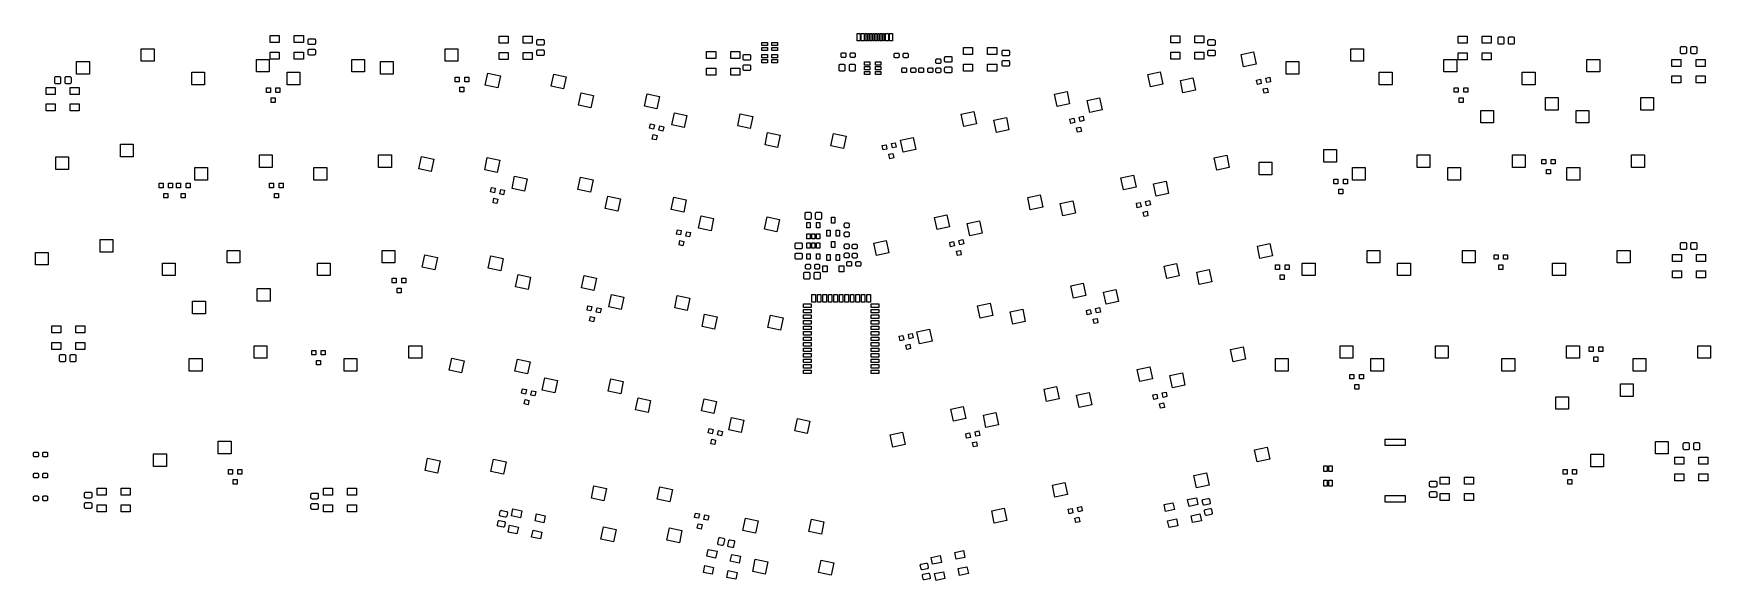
# Model space of a CAD drawing. Extents: x 25 to 360, y 20 to 129.
import ezdxf

# ---------------------------------------------------------------- set-up
doc = ezdxf.new("R2010")
doc.units = 0
doc.layers.add('BLACK', color=7, linetype='CONTINUOUS')

msp = doc.modelspace()

# ---------------------------------------------------------------- linework, layer by layer
at = {"layer": 'BLACK', "linetype": 'CONTINUOUS'}
for p, q in [((72.6765, 127.147), (72.6765, 128.547)), ((72.6765, 128.547), (74.4765, 128.547)), ((74.4765, 128.547), (74.4765, 127.147)), ((77.4765, 127.147), (77.4765, 128.547)), ((77.4765, 128.547), (79.2765, 128.547)), ((79.2765, 128.547), (79.2765, 127.147)), ((80.2377, 127.66), (80.2425, 127.709)), ((80.2377, 126.985), (80.2377, 127.66)), ((80.2425, 127.709), (80.2568, 127.756)), ((80.2568, 127.756), (80.2799, 127.799)), ((80.2799, 127.799), (80.311, 127.837)), ((80.311, 127.837), (80.3489, 127.868)), ((80.3489, 127.868), (80.3921, 127.891)), ((80.3921, 127.891), (80.439, 127.905)), ((80.439, 127.905), (80.4877, 127.91)), ((80.4877, 127.91), (81.4377, 127.91)), ((81.4377, 127.91), (81.4865, 127.905)), ((81.4865, 127.905), (81.5334, 127.891)), ((81.5334, 127.891), (81.5766, 127.868)), ((81.5766, 127.868), (81.6145, 127.837)), ((81.6145, 127.837), (81.6456, 127.799)), ((81.6456, 127.799), (81.6687, 127.756)), ((81.6687, 127.756), (81.6829, 127.709)), ((81.6829, 127.709), (81.6877, 127.66)), ((81.6877, 127.66), (81.6877, 126.985)), ((118.376, 127.047), (118.376, 128.447)), ((118.376, 128.447), (120.176, 128.447)), ((120.176, 128.447), (120.176, 127.047)), ((123.176, 127.047), (123.176, 128.447)), ((123.176, 128.447), (124.976, 128.447)), ((124.976, 128.447), (124.976, 127.047)), ((125.926, 127.547), (125.931, 127.596)), ((125.926, 126.872), (125.926, 127.547)), ((125.931, 127.596), (125.946, 127.643)), ((125.946, 127.643), (125.969, 127.686)), ((125.969, 127.686), (126, 127.724)), ((126, 127.724), (126.038, 127.755)), ((126.038, 127.755), (126.081, 127.778)), ((126.081, 127.778), (126.128, 127.793)), ((126.128, 127.793), (126.176, 127.797)), ((126.176, 127.797), (127.126, 127.797)), ((127.126, 127.797), (127.175, 127.793)), ((127.175, 127.793), (127.222, 127.778)), ((127.222, 127.778), (127.265, 127.755)), ((127.265, 127.755), (127.303, 127.724)), ((127.303, 127.724), (127.334, 127.686)), ((127.334, 127.686), (127.357, 127.643)), ((127.357, 127.643), (127.372, 127.596)), ((127.372, 127.596), (127.376, 127.547)), ((127.376, 127.547), (127.376, 126.872)), ((189.921, 127.497), (189.921, 128.947)), ((189.921, 128.947), (190.521, 128.947)), ((190.521, 127.497), (189.921, 127.497)), ((190.521, 128.947), (190.521, 127.497)), ((190.721, 127.497), (190.721, 128.947)), ((190.721, 128.947), (191.321, 128.947)), ((191.321, 127.497), (190.721, 127.497)), ((191.321, 128.947), (191.321, 127.497)), ((191.571, 127.497), (191.571, 128.947)), ((191.571, 128.947), (191.871, 128.947)), ((191.871, 127.497), (191.571, 127.497)), ((191.871, 128.947), (191.871, 127.497)), ((192.071, 127.497), (192.071, 128.947)), ((192.071, 128.947), (192.371, 128.947)), ((192.371, 127.497), (192.071, 127.497)), ((192.371, 128.947), (192.371, 127.497)), ((192.571, 127.497), (192.571, 128.947)), ((192.571, 128.947), (192.871, 128.947)), ((192.871, 127.497), (192.571, 127.497)), ((192.871, 128.947), (192.871, 127.497)), ((193.071, 127.497), (193.071, 128.947)), ((193.071, 128.947), (193.371, 128.947)), ((193.371, 127.497), (193.071, 127.497)), ((193.371, 128.947), (193.371, 127.497)), ((193.571, 127.497), (193.571, 128.947)), ((193.571, 128.947), (193.871, 128.947)), ((193.871, 127.497), (193.571, 127.497)), ((193.871, 128.947), (193.871, 127.497)), ((194.071, 127.497), (194.071, 128.947)), ((194.071, 128.947), (194.371, 128.947)), ((194.371, 127.497), (194.071, 127.497)), ((194.371, 128.947), (194.371, 127.497)), ((194.571, 127.497), (194.571, 128.947)), ((194.571, 128.947), (194.871, 128.947)), ((194.871, 127.497), (194.571, 127.497)), ((194.871, 128.947), (194.871, 127.497)), ((195.071, 127.497), (195.071, 128.947)), ((195.071, 128.947), (195.371, 128.947)), ((195.371, 127.497), (195.071, 127.497)), ((195.371, 128.947), (195.371, 127.497)), ((195.621, 127.497), (195.621, 128.947)), ((195.621, 128.947), (196.221, 128.947)), ((196.221, 127.497), (195.621, 127.497)), ((196.221, 128.947), (196.221, 127.497)), ((196.421, 127.497), (196.421, 128.947)), ((196.421, 128.947), (197.021, 128.947)), ((197.021, 127.497), (196.421, 127.497)), ((197.021, 128.947), (197.021, 127.497)), ((252.601, 127.129), (252.601, 128.529)), ((252.601, 128.529), (254.401, 128.529)), ((254.401, 128.529), (254.401, 127.129)), ((257.401, 127.129), (257.401, 128.529)), ((257.401, 128.529), (259.201, 128.529)), ((259.201, 128.529), (259.201, 127.129)), ((260.038, 127.485), (260.043, 127.534)), ((260.038, 126.81), (260.038, 127.485)), ((260.043, 127.534), (260.057, 127.581)), ((260.057, 127.581), (260.08, 127.624)), ((260.08, 127.624), (260.111, 127.662)), ((260.111, 127.662), (260.149, 127.693)), ((260.149, 127.693), (260.192, 127.716)), ((260.192, 127.716), (260.239, 127.73)), ((260.239, 127.73), (260.288, 127.735)), ((260.288, 127.735), (261.238, 127.735)), ((261.238, 127.735), (261.287, 127.73)), ((261.287, 127.73), (261.333, 127.716)), ((261.333, 127.716), (261.377, 127.693)), ((261.377, 127.693), (261.415, 127.662)), ((261.415, 127.662), (261.446, 127.624)), ((261.446, 127.624), (261.469, 127.581)), ((261.469, 127.581), (261.483, 127.534)), ((261.483, 127.534), (261.488, 127.485)), ((261.488, 127.485), (261.488, 126.81)), ((310.026, 127.022), (310.026, 128.422)), ((310.026, 128.422), (311.826, 128.422)), ((311.826, 128.422), (311.826, 127.022)), ((314.826, 127.022), (314.826, 128.422)), ((314.826, 128.422), (316.626, 128.422)), ((316.626, 128.422), (316.626, 127.022)), ((318, 128.022), (318.005, 128.071)), ((318, 127.072), (318, 128.022)), ((318.005, 128.071), (318.019, 128.118)), ((318.019, 128.118), (318.042, 128.161)), ((318.042, 128.161), (318.073, 128.199)), ((318.073, 128.199), (318.111, 128.23)), ((318.111, 128.23), (318.155, 128.253)), ((318.155, 128.253), (318.201, 128.268)), ((318.201, 128.268), (318.25, 128.272)), ((318.25, 128.272), (318.925, 128.272)), ((318.925, 128.272), (318.974, 128.268)), ((318.974, 128.268), (319.021, 128.253)), ((319.021, 128.253), (319.064, 128.23)), ((319.064, 128.23), (319.102, 128.199)), ((319.102, 128.199), (319.133, 128.161)), ((319.133, 128.161), (319.156, 128.118)), ((319.156, 128.118), (319.17, 128.071)), ((319.17, 128.071), (319.175, 128.022)), ((319.175, 128.022), (319.175, 127.072)), ((320.075, 128.022), (320.08, 128.071)), ((320.075, 127.072), (320.075, 128.022)), ((320.08, 128.071), (320.094, 128.118)), ((320.094, 128.118), (320.117, 128.161)), ((320.117, 128.161), (320.148, 128.199)), ((320.148, 128.199), (320.186, 128.23)), ((320.186, 128.23), (320.23, 128.253)), ((320.23, 128.253), (320.276, 128.268)), ((320.276, 128.268), (320.325, 128.272)), ((320.325, 128.272), (321, 128.272)), ((321, 128.272), (321.049, 128.268)), ((321.049, 128.268), (321.096, 128.253)), ((321.096, 128.253), (321.139, 128.23)), ((321.139, 128.23), (321.177, 128.199)), ((321.177, 128.199), (321.208, 128.161)), ((321.208, 128.161), (321.231, 128.118)), ((321.231, 128.118), (321.245, 128.071)), ((321.245, 128.071), (321.25, 128.022)), ((321.25, 128.022), (321.25, 127.072)), ((46.8935, 123.417), (46.8935, 125.917)), ((46.8935, 125.917), (49.4435, 125.917)), ((49.4435, 125.917), (49.4435, 123.417)), ((74.4765, 127.147), (72.6765, 127.147)), ((72.6765, 123.847), (72.6765, 125.247)), ((72.6765, 125.247), (74.4765, 125.247)), ((74.4765, 125.247), (74.4765, 123.847)), ((79.2765, 127.147), (77.4765, 127.147)), ((77.4765, 123.847), (77.4765, 125.247)), ((77.4765, 125.247), (79.2765, 125.247)), ((79.2765, 125.247), (79.2765, 123.847)), ((80.2425, 126.936), (80.2377, 126.985)), ((80.2377, 125.585), (80.2425, 125.634)), ((80.2377, 124.91), (80.2377, 125.585)), ((80.2425, 124.861), (80.2377, 124.91)), ((80.2568, 126.889), (80.2425, 126.936)), ((80.2425, 125.634), (80.2568, 125.681)), ((80.2568, 124.814), (80.2425, 124.861)), ((80.2799, 126.846), (80.2568, 126.889)), ((80.2568, 125.681), (80.2799, 125.724)), ((80.2799, 124.771), (80.2568, 124.814)), ((80.311, 126.808), (80.2799, 126.846)), ((80.2799, 125.724), (80.311, 125.762)), ((80.311, 124.733), (80.2799, 124.771)), ((80.3489, 126.777), (80.311, 126.808)), ((80.311, 125.762), (80.3489, 125.793)), ((80.3489, 124.702), (80.311, 124.733)), ((80.3921, 126.754), (80.3489, 126.777)), ((80.3489, 125.793), (80.3921, 125.816)), ((80.3921, 124.679), (80.3489, 124.702)), ((80.439, 126.74), (80.3921, 126.754)), ((80.3921, 125.816), (80.439, 125.83)), ((80.439, 124.665), (80.3921, 124.679)), ((80.4877, 126.735), (80.439, 126.74)), ((80.439, 125.83), (80.4877, 125.835)), ((80.4877, 124.66), (80.439, 124.665)), ((81.4377, 126.735), (80.4877, 126.735)), ((80.4877, 125.835), (81.4377, 125.835)), ((81.4377, 124.66), (80.4877, 124.66)), ((81.4865, 126.74), (81.4377, 126.735)), ((81.4377, 125.835), (81.4865, 125.83)), ((81.4865, 124.665), (81.4377, 124.66)), ((81.5334, 126.754), (81.4865, 126.74)), ((81.4865, 125.83), (81.5334, 125.816)), ((81.5334, 124.679), (81.4865, 124.665)), ((81.5766, 126.777), (81.5334, 126.754)), ((81.5334, 125.816), (81.5766, 125.793)), ((81.5766, 124.702), (81.5334, 124.679)), ((81.6145, 126.808), (81.5766, 126.777)), ((81.5766, 125.793), (81.6145, 125.762)), ((81.6145, 124.733), (81.5766, 124.702)), ((81.6456, 126.846), (81.6145, 126.808)), ((81.6145, 125.762), (81.6456, 125.724)), ((81.6456, 124.771), (81.6145, 124.733)), ((81.6687, 126.889), (81.6456, 126.846)), ((81.6456, 125.724), (81.6687, 125.681)), ((81.6687, 124.814), (81.6456, 124.771)), ((81.6829, 126.936), (81.6687, 126.889)), ((81.6687, 125.681), (81.6829, 125.634)), ((81.6829, 124.861), (81.6687, 124.814)), ((81.6877, 126.985), (81.6829, 126.936)), ((81.6829, 125.634), (81.6877, 125.585)), ((81.6877, 124.91), (81.6829, 124.861)), ((81.6877, 125.585), (81.6877, 124.91)), ((107.603, 123.417), (107.603, 125.917)), ((107.603, 125.917), (110.153, 125.917)), ((110.153, 125.917), (110.153, 123.417)), ((120.176, 127.047), (118.376, 127.047)), ((118.376, 123.747), (118.376, 125.147)), ((118.376, 125.147), (120.176, 125.147)), ((120.176, 125.147), (120.176, 123.747)), ((124.976, 127.047), (123.176, 127.047)), ((123.176, 123.747), (123.176, 125.147)), ((123.176, 125.147), (124.976, 125.147)), ((124.976, 125.147), (124.976, 123.747)), ((125.931, 126.824), (125.926, 126.872)), ((125.926, 125.472), (125.931, 125.521)), ((125.926, 124.797), (125.926, 125.472)), ((125.931, 124.749), (125.926, 124.797)), ((125.946, 126.777), (125.931, 126.824)), ((125.931, 125.521), (125.946, 125.568)), ((125.946, 124.702), (125.931, 124.749)), ((125.969, 126.734), (125.946, 126.777)), ((125.946, 125.568), (125.969, 125.611)), ((125.969, 124.659), (125.946, 124.702)), ((126, 126.696), (125.969, 126.734)), ((125.969, 125.611), (126, 125.649)), ((126, 124.621), (125.969, 124.659)), ((126.038, 126.665), (126, 126.696)), ((126, 125.649), (126.038, 125.68)), ((126.038, 124.59), (126, 124.621)), ((126.081, 126.641), (126.038, 126.665)), ((126.038, 125.68), (126.081, 125.703)), ((126.081, 124.566), (126.038, 124.59)), ((126.128, 126.627), (126.081, 126.641)), ((126.081, 125.703), (126.128, 125.718)), ((126.128, 124.552), (126.081, 124.566)), ((126.176, 126.622), (126.128, 126.627)), ((126.128, 125.718), (126.176, 125.722)), ((126.176, 124.547), (126.128, 124.552)), ((127.126, 126.622), (126.176, 126.622)), ((126.176, 125.722), (127.126, 125.722)), ((127.126, 124.547), (126.176, 124.547)), ((127.175, 126.627), (127.126, 126.622)), ((127.126, 125.722), (127.175, 125.718)), ((127.175, 124.552), (127.126, 124.547)), ((127.222, 126.641), (127.175, 126.627)), ((127.175, 125.718), (127.222, 125.703)), ((127.222, 124.566), (127.175, 124.552)), ((127.265, 126.665), (127.222, 126.641)), ((127.222, 125.703), (127.265, 125.68)), ((127.265, 124.59), (127.222, 124.566)), ((127.303, 126.696), (127.265, 126.665)), ((127.265, 125.68), (127.303, 125.649)), ((127.303, 124.621), (127.265, 124.59)), ((127.334, 126.734), (127.303, 126.696)), ((127.303, 125.649), (127.334, 125.611)), ((127.334, 124.659), (127.303, 124.621)), ((127.357, 126.777), (127.334, 126.734)), ((127.334, 125.611), (127.357, 125.568)), ((127.357, 124.702), (127.334, 124.659)), ((127.372, 126.824), (127.357, 126.777)), ((127.357, 125.568), (127.372, 125.521)), ((127.372, 124.749), (127.357, 124.702)), ((127.376, 126.872), (127.372, 126.824)), ((127.372, 125.521), (127.376, 125.472)), ((127.376, 124.797), (127.372, 124.749)), ((127.376, 125.472), (127.376, 124.797)), ((159.87, 123.954), (159.87, 125.354)), ((159.87, 125.354), (161.67, 125.354)), ((161.67, 125.354), (161.67, 123.954)), ((164.67, 123.954), (164.67, 125.354)), ((164.67, 125.354), (166.47, 125.354)), ((166.47, 125.354), (166.47, 123.954)), ((167.176, 124.547), (167.181, 124.596)), ((167.176, 123.872), (167.176, 124.547)), ((167.181, 124.596), (167.196, 124.643)), ((167.196, 124.643), (167.219, 124.686)), ((167.219, 124.686), (167.25, 124.724)), ((167.25, 124.724), (167.288, 124.755)), ((167.288, 124.755), (167.331, 124.778)), ((167.331, 124.778), (167.378, 124.793)), ((167.378, 124.793), (167.426, 124.797)), ((167.426, 124.797), (168.376, 124.797)), ((168.376, 124.797), (168.425, 124.793)), ((168.425, 124.793), (168.472, 124.778)), ((168.472, 124.778), (168.515, 124.755)), ((168.515, 124.755), (168.553, 124.724)), ((168.553, 124.724), (168.584, 124.686)), ((168.584, 124.686), (168.607, 124.643)), ((168.607, 124.643), (168.622, 124.596)), ((168.622, 124.596), (168.626, 124.547)), ((168.626, 124.547), (168.626, 123.872)), ((170.88, 126.545), (170.88, 127.18)), ((170.88, 127.18), (172.023, 127.18)), ((172.023, 126.545), (170.88, 126.545)), ((170.88, 125.545), (170.88, 126.18)), ((170.88, 126.18), (172.023, 126.18)), ((172.023, 125.545), (170.88, 125.545)), ((170.891, 124.131), (170.891, 124.766)), ((170.891, 124.766), (172.034, 124.766)), ((172.034, 124.131), (170.891, 124.131)), ((172.023, 127.18), (172.023, 126.545)), ((172.023, 126.18), (172.023, 125.545)), ((172.034, 124.766), (172.034, 124.131)), ((172.891, 124.13), (172.891, 124.765)), ((172.891, 124.765), (174.034, 124.765)), ((174.034, 124.13), (172.891, 124.13)), ((172.9, 126.545), (172.9, 127.18)), ((172.9, 127.18), (174.043, 127.18)), ((174.043, 126.545), (172.9, 126.545)), ((172.9, 125.545), (172.9, 126.18)), ((172.9, 126.18), (174.043, 126.18)), ((174.043, 125.545), (172.9, 125.545)), ((174.034, 124.765), (174.034, 124.13)), ((174.043, 127.18), (174.043, 126.545)), ((174.043, 126.18), (174.043, 125.545)), ((186.736, 124.88), (186.741, 124.926)), ((186.736, 124.405), (186.736, 124.88)), ((186.741, 124.359), (186.736, 124.405)), ((186.741, 124.926), (186.755, 124.971)), ((186.755, 124.314), (186.741, 124.359)), ((186.755, 124.971), (186.777, 125.012)), ((186.777, 124.273), (186.755, 124.314)), ((186.777, 125.012), (186.806, 125.048)), ((186.806, 124.237), (186.777, 124.273)), ((186.806, 125.048), (186.842, 125.077)), ((186.842, 124.207), (186.806, 124.237)), ((186.842, 125.077), (186.883, 125.099)), ((186.883, 124.185), (186.842, 124.207)), ((186.883, 125.099), (186.928, 125.113)), ((186.928, 124.172), (186.883, 124.185)), ((186.928, 125.113), (186.974, 125.117)), ((186.974, 124.167), (186.928, 124.172)), ((186.974, 125.117), (187.474, 125.117)), ((187.474, 124.167), (186.974, 124.167)), ((187.474, 125.117), (187.52, 125.113)), ((187.52, 124.172), (187.474, 124.167)), ((187.52, 125.113), (187.565, 125.099)), ((187.565, 124.185), (187.52, 124.172)), ((187.565, 125.099), (187.606, 125.077)), ((187.606, 124.207), (187.565, 124.185)), ((187.606, 125.077), (187.642, 125.048)), ((187.642, 124.237), (187.606, 124.207)), ((187.642, 125.048), (187.671, 125.012)), ((187.671, 124.273), (187.642, 124.237)), ((187.671, 125.012), (187.693, 124.971)), ((187.693, 124.314), (187.671, 124.273)), ((187.693, 124.971), (187.707, 124.926)), ((187.707, 124.359), (187.693, 124.314)), ((187.707, 124.926), (187.711, 124.88)), ((187.711, 124.405), (187.707, 124.359)), ((187.711, 124.88), (187.711, 124.405)), ((188.561, 124.88), (188.566, 124.926)), ((188.561, 124.405), (188.561, 124.88)), ((188.566, 124.359), (188.561, 124.405)), ((188.566, 124.926), (188.58, 124.971)), ((188.58, 124.314), (188.566, 124.359)), ((188.58, 124.971), (188.602, 125.012)), ((188.602, 124.273), (188.58, 124.314)), ((188.602, 125.012), (188.631, 125.048)), ((188.631, 124.237), (188.602, 124.273)), ((188.631, 125.048), (188.667, 125.077)), ((188.667, 124.207), (188.631, 124.237)), ((188.667, 125.077), (188.708, 125.099)), ((188.708, 124.185), (188.667, 124.207)), ((188.708, 125.099), (188.753, 125.113)), ((188.753, 124.172), (188.708, 124.185)), ((188.753, 125.113), (188.799, 125.117)), ((188.799, 124.167), (188.753, 124.172)), ((188.799, 125.117), (189.299, 125.117)), ((189.299, 124.167), (188.799, 124.167)), ((189.299, 125.117), (189.345, 125.113)), ((189.345, 124.172), (189.299, 124.167)), ((189.345, 125.113), (189.39, 125.099)), ((189.39, 124.185), (189.345, 124.172)), ((189.39, 125.099), (189.431, 125.077)), ((189.431, 124.207), (189.39, 124.185)), ((189.431, 125.077), (189.467, 125.048)), ((189.467, 124.237), (189.431, 124.207)), ((189.467, 125.048), (189.496, 125.012)), ((189.496, 124.273), (189.467, 124.237)), ((189.496, 125.012), (189.518, 124.971)), ((189.518, 124.314), (189.496, 124.273)), ((189.518, 124.971), (189.532, 124.926)), ((189.532, 124.359), (189.518, 124.314)), ((189.532, 124.926), (189.536, 124.88)), ((189.536, 124.405), (189.532, 124.359)), ((189.536, 124.88), (189.536, 124.405)), ((197.331, 124.83), (197.336, 124.876)), ((197.331, 124.355), (197.331, 124.83)), ((197.336, 124.309), (197.331, 124.355)), ((197.336, 124.876), (197.35, 124.921)), ((197.35, 124.264), (197.336, 124.309)), ((197.35, 124.921), (197.372, 124.962)), ((197.372, 124.223), (197.35, 124.264)), ((197.372, 124.962), (197.401, 124.998)), ((197.401, 124.187), (197.372, 124.223)), ((197.401, 124.998), (197.437, 125.027)), ((197.437, 124.157), (197.401, 124.187)), ((197.437, 125.027), (197.478, 125.049)), ((197.478, 124.135), (197.437, 124.157)), ((197.478, 125.049), (197.523, 125.063)), ((197.523, 124.122), (197.478, 124.135)), ((197.523, 125.063), (197.569, 125.067)), ((197.569, 124.117), (197.523, 124.122)), ((197.569, 125.067), (198.069, 125.067)), ((198.069, 124.117), (197.569, 124.117)), ((198.069, 125.067), (198.115, 125.063)), ((198.115, 124.122), (198.069, 124.117)), ((198.115, 125.063), (198.16, 125.049)), ((198.16, 124.135), (198.115, 124.122)), ((198.16, 125.049), (198.201, 125.027)), ((198.201, 124.157), (198.16, 124.135)), ((198.201, 125.027), (198.237, 124.998)), ((198.237, 124.187), (198.201, 124.157)), ((198.237, 124.998), (198.266, 124.962)), ((198.266, 124.223), (198.237, 124.187)), ((198.266, 124.962), (198.288, 124.921)), ((198.288, 124.264), (198.266, 124.223)), ((198.288, 124.921), (198.302, 124.876)), ((198.302, 124.309), (198.288, 124.264)), ((198.302, 124.876), (198.306, 124.83)), ((198.306, 124.355), (198.302, 124.309)), ((198.306, 124.83), (198.306, 124.355)), ((199.156, 124.83), (199.161, 124.876)), ((199.156, 124.355), (199.156, 124.83)), ((199.161, 124.309), (199.156, 124.355)), ((199.161, 124.876), (199.175, 124.921)), ((199.175, 124.264), (199.161, 124.309)), ((199.175, 124.921), (199.197, 124.962)), ((199.197, 124.223), (199.175, 124.264)), ((199.197, 124.962), (199.226, 124.998)), ((199.226, 124.187), (199.197, 124.223)), ((199.226, 124.998), (199.262, 125.027)), ((199.262, 124.157), (199.226, 124.187)), ((199.262, 125.027), (199.303, 125.049)), ((199.303, 124.135), (199.262, 124.157)), ((199.303, 125.049), (199.348, 125.063)), ((199.348, 124.122), (199.303, 124.135)), ((199.348, 125.063), (199.394, 125.067)), ((199.394, 124.117), (199.348, 124.122)), ((199.394, 125.067), (199.894, 125.067)), ((199.894, 124.117), (199.394, 124.117)), ((199.894, 125.067), (199.94, 125.063)), ((199.94, 124.122), (199.894, 124.117)), ((199.94, 125.063), (199.985, 125.049)), ((199.985, 124.135), (199.94, 124.122)), ((199.985, 125.049), (200.026, 125.027)), ((200.026, 124.157), (199.985, 124.135)), ((200.026, 125.027), (200.062, 124.998)), ((200.062, 124.187), (200.026, 124.157)), ((200.062, 124.998), (200.091, 124.962)), ((200.091, 124.223), (200.062, 124.187)), ((200.091, 124.962), (200.113, 124.921)), ((200.113, 124.264), (200.091, 124.223)), ((200.113, 124.921), (200.127, 124.876)), ((200.127, 124.309), (200.113, 124.264)), ((200.127, 124.876), (200.131, 124.83)), ((200.131, 124.355), (200.127, 124.309)), ((200.131, 124.83), (200.131, 124.355)), ((207.426, 124.135), (207.431, 124.184)), ((207.426, 123.46), (207.426, 124.135)), ((207.431, 124.184), (207.446, 124.231)), ((207.446, 124.231), (207.469, 124.274)), ((207.469, 124.274), (207.5, 124.312)), ((207.5, 124.312), (207.538, 124.343)), ((207.538, 124.343), (207.581, 124.366)), ((207.581, 124.366), (207.628, 124.38)), ((207.628, 124.38), (207.676, 124.385)), ((207.676, 124.385), (208.626, 124.385)), ((208.626, 124.385), (208.675, 124.38)), ((208.675, 124.38), (208.722, 124.366)), ((208.722, 124.366), (208.765, 124.343)), ((208.765, 124.343), (208.803, 124.312)), ((208.803, 124.312), (208.834, 124.274)), ((208.834, 124.274), (208.857, 124.231)), ((208.857, 124.231), (208.872, 124.184)), ((208.872, 124.184), (208.876, 124.135)), ((208.876, 124.135), (208.876, 123.46)), ((211.22, 124.747), (211.22, 126.147)), ((211.22, 126.147), (213.02, 126.147)), ((213.02, 124.747), (211.22, 124.747)), ((213.02, 126.147), (213.02, 124.747)), ((216.02, 124.747), (216.02, 126.147)), ((216.02, 126.147), (217.82, 126.147)), ((217.82, 124.747), (216.02, 124.747)), ((217.82, 126.147), (217.82, 124.747)), ((218.916, 125.416), (218.921, 125.465)), ((218.916, 124.741), (218.916, 125.416)), ((218.921, 124.692), (218.916, 124.741)), ((218.921, 125.465), (218.936, 125.512)), ((218.936, 124.645), (218.921, 124.692)), ((218.936, 125.512), (218.959, 125.555)), ((218.959, 124.602), (218.936, 124.645)), ((218.959, 125.555), (218.99, 125.593)), ((218.99, 124.564), (218.959, 124.602)), ((218.99, 125.593), (219.028, 125.624)), ((219.028, 124.533), (218.99, 124.564)), ((219.028, 125.624), (219.071, 125.647)), ((219.071, 124.51), (219.028, 124.533)), ((219.071, 125.647), (219.118, 125.661)), ((219.118, 124.496), (219.071, 124.51)), ((219.118, 125.661), (219.166, 125.666)), ((219.166, 124.491), (219.118, 124.496)), ((219.166, 125.666), (220.116, 125.666)), ((220.116, 124.491), (219.166, 124.491)), ((220.116, 125.666), (220.165, 125.661)), ((220.165, 124.496), (220.116, 124.491)), ((220.165, 125.661), (220.212, 125.647)), ((220.212, 124.51), (220.165, 124.496)), ((220.212, 125.647), (220.255, 125.624)), ((220.255, 124.533), (220.212, 124.51)), ((220.255, 125.624), (220.293, 125.593)), ((220.293, 124.564), (220.255, 124.533)), ((220.293, 125.593), (220.324, 125.555)), ((220.324, 124.602), (220.293, 124.564)), ((220.324, 125.555), (220.347, 125.512)), ((220.347, 124.645), (220.324, 124.602)), ((220.347, 125.512), (220.362, 125.465)), ((220.362, 124.692), (220.347, 124.645)), ((220.362, 125.465), (220.366, 125.416)), ((220.366, 124.741), (220.362, 124.692)), ((220.366, 125.416), (220.366, 124.741)), ((254.401, 127.129), (252.601, 127.129)), ((252.601, 123.829), (252.601, 125.229)), ((252.601, 125.229), (254.401, 125.229)), ((254.401, 125.229), (254.401, 123.829)), ((259.201, 127.129), (257.401, 127.129)), ((257.401, 123.829), (257.401, 125.229)), ((257.401, 125.229), (259.201, 125.229)), ((259.201, 125.229), (259.201, 123.829)), ((260.043, 126.761), (260.038, 126.81)), ((260.038, 125.41), (260.043, 125.459)), ((260.038, 124.735), (260.038, 125.41)), ((260.043, 124.686), (260.038, 124.735)), ((260.057, 126.714), (260.043, 126.761)), ((260.043, 125.459), (260.057, 125.506)), ((260.057, 124.639), (260.043, 124.686)), ((260.08, 126.671), (260.057, 126.714)), ((260.057, 125.506), (260.08, 125.549)), ((260.08, 124.596), (260.057, 124.639)), ((260.111, 126.633), (260.08, 126.671)), ((260.08, 125.549), (260.111, 125.587)), ((260.111, 124.558), (260.08, 124.596)), ((260.149, 126.602), (260.111, 126.633)), ((260.111, 125.587), (260.149, 125.618)), ((260.149, 124.527), (260.111, 124.558)), ((260.192, 126.579), (260.149, 126.602)), ((260.149, 125.618), (260.192, 125.641)), ((260.192, 124.504), (260.149, 124.527)), ((260.239, 126.565), (260.192, 126.579)), ((260.192, 125.641), (260.239, 125.655)), ((260.239, 124.49), (260.192, 124.504)), ((260.288, 126.56), (260.239, 126.565)), ((260.239, 125.655), (260.288, 125.66)), ((260.288, 124.485), (260.239, 124.49)), ((261.238, 126.56), (260.288, 126.56)), ((260.288, 125.66), (261.238, 125.66)), ((261.238, 124.485), (260.288, 124.485)), ((261.287, 126.565), (261.238, 126.56)), ((261.238, 125.66), (261.287, 125.655)), ((261.287, 124.49), (261.238, 124.485)), ((261.333, 126.579), (261.287, 126.565)), ((261.287, 125.655), (261.333, 125.641)), ((261.333, 124.504), (261.287, 124.49)), ((261.377, 126.602), (261.333, 126.579)), ((261.333, 125.641), (261.377, 125.618)), ((261.377, 124.527), (261.333, 124.504)), ((261.415, 126.633), (261.377, 126.602)), ((261.377, 125.618), (261.415, 125.587)), ((261.415, 124.558), (261.377, 124.527)), ((261.446, 126.671), (261.415, 126.633)), ((261.415, 125.587), (261.446, 125.549)), ((261.446, 124.596), (261.415, 124.558)), ((261.469, 126.714), (261.446, 126.671)), ((261.446, 125.549), (261.469, 125.506)), ((261.469, 124.639), (261.446, 124.596)), ((261.483, 126.761), (261.469, 126.714)), ((261.469, 125.506), (261.483, 125.459)), ((261.483, 124.686), (261.469, 124.639)), ((261.488, 126.81), (261.483, 126.761)), ((261.483, 125.459), (261.488, 125.41)), ((261.488, 124.735), (261.483, 124.686)), ((261.488, 125.41), (261.488, 124.735)), ((266.648, 124.749), (269.142, 125.279)), ((267.167, 122.303), (266.648, 124.749)), ((269.142, 125.279), (269.662, 122.833)), ((288.563, 123.417), (288.563, 125.917)), ((288.563, 125.917), (291.113, 125.917)), ((291.113, 125.917), (291.113, 123.417)), ((311.826, 127.022), (310.026, 127.022)), ((310.026, 123.722), (310.026, 125.122)), ((310.026, 125.122), (311.826, 125.122)), ((311.826, 125.122), (311.826, 123.722)), ((316.626, 127.022), (314.826, 127.022)), ((314.826, 123.722), (314.826, 125.122)), ((314.826, 125.122), (316.626, 125.122)), ((316.626, 125.122), (316.626, 123.722)), ((318.005, 127.024), (318, 127.072)), ((318.019, 126.977), (318.005, 127.024)), ((318.042, 126.934), (318.019, 126.977)), ((318.073, 126.896), (318.042, 126.934)), ((318.111, 126.865), (318.073, 126.896)), ((318.155, 126.841), (318.111, 126.865)), ((318.201, 126.827), (318.155, 126.841)), ((318.25, 126.822), (318.201, 126.827)), ((318.925, 126.822), (318.25, 126.822)), ((318.974, 126.827), (318.925, 126.822)), ((319.021, 126.841), (318.974, 126.827)), ((319.064, 126.865), (319.021, 126.841)), ((319.102, 126.896), (319.064, 126.865)), ((319.133, 126.934), (319.102, 126.896)), ((319.156, 126.977), (319.133, 126.934)), ((319.17, 127.024), (319.156, 126.977)), ((319.175, 127.072), (319.17, 127.024)), ((320.08, 127.024), (320.075, 127.072)), ((320.094, 126.977), (320.08, 127.024)), ((320.117, 126.934), (320.094, 126.977)), ((320.148, 126.896), (320.117, 126.934)), ((320.186, 126.865), (320.148, 126.896)), ((320.23, 126.841), (320.186, 126.865)), ((320.276, 126.827), (320.23, 126.841)), ((320.325, 126.822), (320.276, 126.827)), ((321, 126.822), (320.325, 126.822)), ((321.049, 126.827), (321, 126.822)), ((321.096, 126.841), (321.049, 126.827)), ((321.139, 126.865), (321.096, 126.841)), ((321.177, 126.896), (321.139, 126.865)), ((321.208, 126.934), (321.177, 126.896)), ((321.231, 126.977), (321.208, 126.934)), ((321.245, 127.024), (321.231, 126.977)), ((321.25, 127.072), (321.245, 127.024)), ((354.475, 126.122), (354.48, 126.171)), ((354.475, 125.172), (354.475, 126.122)), ((354.48, 125.124), (354.475, 125.172)), ((354.48, 126.171), (354.494, 126.218)), ((354.494, 125.077), (354.48, 125.124)), ((354.494, 126.218), (354.517, 126.261)), ((354.517, 125.034), (354.494, 125.077)), ((354.517, 126.261), (354.548, 126.299)), ((354.548, 124.996), (354.517, 125.034)), ((354.548, 126.299), (354.586, 126.33)), ((354.586, 124.965), (354.548, 124.996)), ((354.586, 126.33), (354.63, 126.353)), ((354.63, 124.941), (354.586, 124.965)), ((354.63, 126.353), (354.676, 126.368)), ((354.676, 124.927), (354.63, 124.941)), ((354.676, 126.368), (354.725, 126.372)), ((354.725, 124.922), (354.676, 124.927)), ((354.725, 126.372), (355.4, 126.372)), ((355.4, 124.922), (354.725, 124.922)), ((355.4, 126.372), (355.449, 126.368)), ((355.449, 124.927), (355.4, 124.922)), ((355.449, 126.368), (355.496, 126.353)), ((355.496, 124.941), (355.449, 124.927)), ((355.496, 126.353), (355.539, 126.33)), ((355.539, 124.965), (355.496, 124.941)), ((355.539, 126.33), (355.577, 126.299)), ((355.577, 124.996), (355.539, 124.965)), ((355.577, 126.299), (355.608, 126.261)), ((355.608, 125.034), (355.577, 124.996)), ((355.608, 126.261), (355.631, 126.218)), ((355.631, 125.077), (355.608, 125.034)), ((355.631, 126.218), (355.645, 126.171)), ((355.645, 125.124), (355.631, 125.077)), ((355.645, 126.171), (355.65, 126.122)), ((355.65, 125.172), (355.645, 125.124)), ((355.65, 126.122), (355.65, 125.172)), ((356.55, 126.122), (356.555, 126.171)), ((356.55, 125.172), (356.55, 126.122)), ((356.555, 125.124), (356.55, 125.172)), ((356.555, 126.171), (356.569, 126.218)), ((356.569, 125.077), (356.555, 125.124)), ((356.569, 126.218), (356.592, 126.261)), ((356.592, 125.034), (356.569, 125.077)), ((356.592, 126.261), (356.623, 126.299)), ((356.623, 124.996), (356.592, 125.034)), ((356.623, 126.299), (356.661, 126.33)), ((356.661, 124.965), (356.623, 124.996)), ((356.661, 126.33), (356.705, 126.353)), ((356.705, 124.941), (356.661, 124.965)), ((356.705, 126.353), (356.751, 126.368)), ((356.751, 124.927), (356.705, 124.941)), ((356.751, 126.368), (356.8, 126.372)), ((356.8, 124.922), (356.751, 124.927)), ((356.8, 126.372), (357.475, 126.372)), ((357.475, 124.922), (356.8, 124.922)), ((357.475, 126.372), (357.524, 126.368)), ((357.524, 124.927), (357.475, 124.922)), ((357.524, 126.368), (357.571, 126.353)), ((357.571, 124.941), (357.524, 124.927)), ((357.571, 126.353), (357.614, 126.33)), ((357.614, 124.965), (357.571, 124.941)), ((357.614, 126.33), (357.652, 126.299)), ((357.652, 124.996), (357.614, 124.965)), ((357.652, 126.299), (357.683, 126.261)), ((357.683, 125.034), (357.652, 124.996)), ((357.683, 126.261), (357.706, 126.218)), ((357.706, 125.077), (357.683, 125.034)), ((357.706, 126.218), (357.72, 126.171)), ((357.72, 125.124), (357.706, 125.077)), ((357.72, 126.171), (357.725, 126.122)), ((357.725, 125.172), (357.72, 125.124)), ((357.725, 126.122), (357.725, 125.172)), ((33.9665, 120.877), (33.9665, 123.377)), ((33.9665, 123.377), (36.5165, 123.377)), ((36.5165, 120.877), (33.9665, 120.877)), ((36.5165, 123.377), (36.5165, 120.877)), ((49.4435, 123.417), (46.8935, 123.417)), ((56.9865, 118.737), (56.9865, 121.237)), ((56.9865, 121.237), (59.5365, 121.237)), ((59.5365, 121.237), (59.5365, 118.737)), ((69.9135, 121.277), (69.9135, 123.777)), ((69.9135, 123.777), (72.4635, 123.777)), ((72.4635, 121.277), (69.9135, 121.277)), ((72.4635, 123.777), (72.4635, 121.277)), ((74.4765, 123.847), (72.6765, 123.847)), ((76.0365, 118.737), (76.0365, 121.237)), ((76.0365, 121.237), (78.5865, 121.237)), ((79.2765, 123.847), (77.4765, 123.847)), ((78.5865, 121.237), (78.5865, 118.737)), ((88.9635, 121.277), (88.9635, 123.777)), ((88.9635, 123.777), (91.5135, 123.777)), ((91.5135, 121.277), (88.9635, 121.277)), ((91.5135, 123.777), (91.5135, 121.277)), ((94.6765, 120.877), (94.6765, 123.377)), ((94.6765, 123.377), (97.2265, 123.377)), ((97.2265, 120.877), (94.6765, 120.877)), ((97.2265, 123.377), (97.2265, 120.877)), ((110.153, 123.417), (107.603, 123.417)), ((115.627, 118.627), (116.147, 121.073)), ((116.147, 121.073), (118.641, 120.543)), ((120.176, 123.747), (118.376, 123.747)), ((124.976, 123.747), (123.176, 123.747)), ((128.8, 118.424), (129.32, 120.87)), ((129.32, 120.87), (131.814, 120.339)), ((161.67, 123.954), (159.87, 123.954)), ((159.87, 120.654), (159.87, 122.054)), ((159.87, 122.054), (161.67, 122.054)), ((161.67, 120.654), (159.87, 120.654)), ((161.67, 122.054), (161.67, 120.654)), ((166.47, 123.954), (164.67, 123.954)), ((164.67, 120.654), (164.67, 122.054)), ((164.67, 122.054), (166.47, 122.054)), ((166.47, 120.654), (164.67, 120.654)), ((166.47, 122.054), (166.47, 120.654)), ((167.181, 123.824), (167.176, 123.872)), ((167.176, 122.472), (167.181, 122.521)), ((167.176, 121.797), (167.176, 122.472)), ((167.181, 121.749), (167.176, 121.797)), ((167.196, 123.777), (167.181, 123.824)), ((167.181, 122.521), (167.196, 122.568)), ((167.196, 121.702), (167.181, 121.749)), ((167.219, 123.734), (167.196, 123.777)), ((167.196, 122.568), (167.219, 122.611)), ((167.219, 121.659), (167.196, 121.702)), ((167.25, 123.696), (167.219, 123.734)), ((167.219, 122.611), (167.25, 122.649)), ((167.25, 121.621), (167.219, 121.659)), ((167.288, 123.665), (167.25, 123.696)), ((167.25, 122.649), (167.288, 122.68)), ((167.288, 121.59), (167.25, 121.621)), ((167.331, 123.641), (167.288, 123.665)), ((167.288, 122.68), (167.331, 122.703)), ((167.331, 121.566), (167.288, 121.59)), ((167.378, 123.627), (167.331, 123.641)), ((167.331, 122.703), (167.378, 122.718)), ((167.378, 121.552), (167.331, 121.566)), ((167.426, 123.622), (167.378, 123.627)), ((167.378, 122.718), (167.426, 122.722)), ((167.426, 121.547), (167.378, 121.552)), ((168.376, 123.622), (167.426, 123.622)), ((167.426, 122.722), (168.376, 122.722)), ((168.376, 121.547), (167.426, 121.547)), ((168.425, 123.627), (168.376, 123.622)), ((168.376, 122.722), (168.425, 122.718)), ((168.425, 121.552), (168.376, 121.547)), ((168.472, 123.641), (168.425, 123.627)), ((168.425, 122.718), (168.472, 122.703)), ((168.472, 121.566), (168.425, 121.552)), ((168.515, 123.665), (168.472, 123.641)), ((168.472, 122.703), (168.515, 122.68)), ((168.515, 121.59), (168.472, 121.566)), ((168.553, 123.696), (168.515, 123.665)), ((168.515, 122.68), (168.553, 122.649)), ((168.553, 121.621), (168.515, 121.59)), ((168.584, 123.734), (168.553, 123.696)), ((168.553, 122.649), (168.584, 122.611)), ((168.584, 121.659), (168.553, 121.621)), ((168.607, 123.777), (168.584, 123.734)), ((168.584, 122.611), (168.607, 122.568)), ((168.607, 121.702), (168.584, 121.659)), ((168.622, 123.824), (168.607, 123.777)), ((168.607, 122.568), (168.622, 122.521)), ((168.622, 121.749), (168.607, 121.702)), ((168.626, 123.872), (168.622, 123.824)), ((168.622, 122.521), (168.626, 122.472)), ((168.626, 121.797), (168.622, 121.749)), ((168.626, 122.472), (168.626, 121.797)), ((170.891, 123.13), (170.891, 123.765)), ((170.891, 123.765), (172.034, 123.765)), ((172.034, 123.13), (170.891, 123.13)), ((172.034, 123.765), (172.034, 123.13)), ((172.891, 123.129), (172.891, 123.764)), ((172.891, 123.764), (174.034, 123.764)), ((174.034, 123.129), (172.891, 123.129)), ((174.034, 123.764), (174.034, 123.129)), ((186.338, 122.597), (186.343, 122.646)), ((186.338, 121.697), (186.338, 122.597)), ((186.343, 121.649), (186.338, 121.697)), ((186.343, 122.646), (186.357, 122.693)), ((186.357, 121.602), (186.343, 121.649)), ((186.357, 122.693), (186.38, 122.736)), ((186.38, 121.559), (186.357, 121.602)), ((186.38, 122.736), (186.411, 122.774)), ((186.411, 121.521), (186.38, 121.559)), ((186.411, 122.774), (186.449, 122.805)), ((186.449, 121.49), (186.411, 121.521)), ((186.449, 122.805), (186.492, 122.828)), ((186.492, 121.466), (186.449, 121.49)), ((186.492, 122.828), (186.539, 122.843)), ((186.539, 121.452), (186.492, 121.466)), ((186.539, 122.843), (186.588, 122.847)), ((186.588, 121.447), (186.539, 121.452)), ((186.588, 122.847), (187.238, 122.847)), ((187.238, 121.447), (186.588, 121.447)), ((187.238, 122.847), (187.287, 122.843)), ((187.287, 121.452), (187.238, 121.447)), ((187.287, 122.843), (187.333, 122.828)), ((187.333, 121.466), (187.287, 121.452)), ((187.333, 122.828), (187.377, 122.805)), ((187.377, 121.49), (187.333, 121.466)), ((187.377, 122.805), (187.415, 122.774)), ((187.415, 121.521), (187.377, 121.49)), ((187.415, 122.774), (187.446, 122.736)), ((187.446, 121.559), (187.415, 121.521)), ((187.446, 122.736), (187.469, 122.693)), ((187.469, 121.602), (187.446, 121.559)), ((187.469, 122.693), (187.483, 122.646)), ((187.483, 121.649), (187.469, 121.602)), ((187.483, 122.646), (187.488, 122.597)), ((187.488, 121.697), (187.483, 121.649)), ((187.488, 122.597), (187.488, 121.697)), ((188.388, 122.597), (188.393, 122.646)), ((188.388, 121.697), (188.388, 122.597)), ((188.393, 121.649), (188.388, 121.697)), ((188.393, 122.646), (188.407, 122.693)), ((188.407, 121.602), (188.393, 121.649)), ((188.407, 122.693), (188.43, 122.736)), ((188.43, 121.559), (188.407, 121.602)), ((188.43, 122.736), (188.461, 122.774)), ((188.461, 121.521), (188.43, 121.559)), ((188.461, 122.774), (188.499, 122.805)), ((188.499, 121.49), (188.461, 121.521)), ((188.499, 122.805), (188.542, 122.828)), ((188.542, 121.466), (188.499, 121.49)), ((188.542, 122.828), (188.589, 122.843)), ((188.589, 121.452), (188.542, 121.466)), ((188.589, 122.843), (188.638, 122.847)), ((188.638, 121.447), (188.589, 121.452)), ((188.638, 122.847), (189.288, 122.847)), ((189.288, 121.447), (188.638, 121.447)), ((189.288, 122.847), (189.337, 122.843)), ((189.337, 121.452), (189.288, 121.447)), ((189.337, 122.843), (189.383, 122.828)), ((189.383, 121.466), (189.337, 121.452)), ((189.383, 122.828), (189.427, 122.805)), ((189.427, 121.49), (189.383, 121.466)), ((189.427, 122.805), (189.465, 122.774)), ((189.465, 121.521), (189.427, 121.49)), ((189.465, 122.774), (189.496, 122.736)), ((189.496, 121.559), (189.465, 121.521)), ((189.496, 122.736), (189.519, 122.693)), ((189.519, 121.602), (189.496, 121.559)), ((189.519, 122.693), (189.533, 122.646)), ((189.533, 121.649), (189.519, 121.602)), ((189.533, 122.646), (189.538, 122.597)), ((189.538, 121.697), (189.533, 121.649)), ((189.538, 122.597), (189.538, 121.697)), ((191.421, 122.647), (191.421, 123.297)), ((191.421, 123.297), (192.481, 123.297)), ((192.481, 122.647), (191.421, 122.647)), ((191.421, 121.697), (191.421, 122.347)), ((191.421, 122.347), (192.481, 122.347)), ((192.481, 121.697), (191.421, 121.697)), ((191.421, 120.747), (191.421, 121.397)), ((191.421, 121.397), (192.481, 121.397)), ((192.481, 120.747), (191.421, 120.747)), ((192.481, 123.297), (192.481, 122.647)), ((192.481, 122.347), (192.481, 121.697)), ((192.481, 121.397), (192.481, 120.747)), ((193.621, 122.647), (193.621, 123.297)), ((193.621, 123.297), (194.681, 123.297)), ((194.681, 122.647), (193.621, 122.647)), ((193.621, 121.697), (193.621, 122.347)), ((193.621, 122.347), (194.681, 122.347)), ((194.681, 121.697), (193.621, 121.697)), ((193.621, 120.747), (193.621, 121.397)), ((193.621, 121.397), (194.681, 121.397)), ((194.681, 120.747), (193.621, 120.747)), ((194.681, 123.297), (194.681, 122.647)), ((194.681, 122.347), (194.681, 121.697)), ((194.681, 121.397), (194.681, 120.747)), ((198.839, 121.86), (198.844, 121.906)), ((198.839, 121.385), (198.839, 121.86)), ((198.844, 121.339), (198.839, 121.385)), ((198.844, 121.906), (198.857, 121.951)), ((198.857, 121.294), (198.844, 121.339)), ((198.857, 121.951), (198.879, 121.992)), ((198.879, 121.253), (198.857, 121.294)), ((198.879, 121.992), (198.909, 122.028)), ((198.909, 121.217), (198.879, 121.253)), ((198.909, 122.028), (198.945, 122.057)), ((198.945, 121.187), (198.909, 121.217)), ((198.945, 122.057), (198.986, 122.079)), ((198.986, 121.165), (198.945, 121.187)), ((198.986, 122.079), (199.03, 122.093)), ((199.03, 121.152), (198.986, 121.165)), ((199.03, 122.093), (199.076, 122.097)), ((199.076, 121.147), (199.03, 121.152)), ((199.076, 122.097), (199.576, 122.097)), ((199.576, 121.147), (199.076, 121.147)), ((199.576, 122.097), (199.623, 122.093)), ((199.623, 121.152), (199.576, 121.147)), ((199.623, 122.093), (199.667, 122.079)), ((199.667, 121.165), (199.623, 121.152)), ((199.667, 122.079), (199.708, 122.057)), ((199.708, 121.187), (199.667, 121.165)), ((199.708, 122.057), (199.744, 122.028)), ((199.744, 121.217), (199.708, 121.187)), ((199.744, 122.028), (199.774, 121.992)), ((199.774, 121.253), (199.744, 121.217)), ((199.774, 121.992), (199.796, 121.951)), ((199.796, 121.294), (199.774, 121.253)), ((199.796, 121.951), (199.809, 121.906)), ((199.809, 121.339), (199.796, 121.294)), ((199.809, 121.906), (199.814, 121.86)), ((199.814, 121.385), (199.809, 121.339)), ((199.814, 121.86), (199.814, 121.385)), ((200.664, 121.86), (200.669, 121.906)), ((200.664, 121.385), (200.664, 121.86)), ((200.669, 121.339), (200.664, 121.385)), ((200.669, 121.906), (200.682, 121.951)), ((200.682, 121.294), (200.669, 121.339)), ((200.682, 121.951), (200.704, 121.992)), ((200.704, 121.253), (200.682, 121.294)), ((200.704, 121.992), (200.734, 122.028)), ((200.734, 121.217), (200.704, 121.253)), ((200.734, 122.028), (200.77, 122.057)), ((200.77, 121.187), (200.734, 121.217)), ((200.77, 122.057), (200.811, 122.079)), ((200.811, 121.165), (200.77, 121.187)), ((200.811, 122.079), (200.855, 122.093)), ((200.855, 121.152), (200.811, 121.165)), ((200.855, 122.093), (200.901, 122.097)), ((200.901, 121.147), (200.855, 121.152)), ((200.901, 122.097), (201.401, 122.097)), ((201.401, 121.147), (200.901, 121.147)), ((201.401, 122.097), (201.448, 122.093)), ((201.448, 121.152), (201.401, 121.147)), ((201.448, 122.093), (201.492, 122.079)), ((201.492, 121.165), (201.448, 121.152)), ((201.492, 122.079), (201.533, 122.057)), ((201.533, 121.187), (201.492, 121.165)), ((201.533, 122.057), (201.569, 122.028)), ((201.569, 121.217), (201.533, 121.187)), ((201.569, 122.028), (201.599, 121.992)), ((201.599, 121.253), (201.569, 121.217)), ((201.599, 121.992), (201.621, 121.951)), ((201.621, 121.294), (201.599, 121.253)), ((201.621, 121.951), (201.634, 121.906)), ((201.634, 121.339), (201.621, 121.294)), ((201.634, 121.906), (201.639, 121.86)), ((201.639, 121.385), (201.634, 121.339)), ((201.639, 121.86), (201.639, 121.385)), ((202.25, 121.86), (202.255, 121.906)), ((202.25, 121.385), (202.25, 121.86)), ((202.255, 121.339), (202.25, 121.385)), ((202.255, 121.906), (202.268, 121.951)), ((202.268, 121.294), (202.255, 121.339)), ((202.268, 121.951), (202.29, 121.992)), ((202.29, 121.253), (202.268, 121.294)), ((202.29, 121.992), (202.32, 122.028)), ((202.32, 121.217), (202.29, 121.253)), ((202.32, 122.028), (202.356, 122.057)), ((202.356, 121.187), (202.32, 121.217)), ((202.356, 122.057), (202.397, 122.079)), ((202.397, 121.165), (202.356, 121.187)), ((202.397, 122.079), (202.441, 122.093)), ((202.441, 121.152), (202.397, 121.165)), ((202.441, 122.093), (202.488, 122.097)), ((202.488, 121.147), (202.441, 121.152)), ((202.488, 122.097), (202.988, 122.097)), ((202.988, 121.147), (202.488, 121.147)), ((202.988, 122.097), (203.034, 122.093)), ((203.034, 121.152), (202.988, 121.147)), ((203.034, 122.093), (203.079, 122.079)), ((203.079, 121.165), (203.034, 121.152)), ((203.079, 122.079), (203.12, 122.057)), ((203.12, 121.187), (203.079, 121.165)), ((203.12, 122.057), (203.156, 122.028)), ((203.156, 121.217), (203.12, 121.187)), ((203.156, 122.028), (203.185, 121.992)), ((203.185, 121.253), (203.156, 121.217)), ((203.185, 121.992), (203.207, 121.951)), ((203.207, 121.294), (203.185, 121.253)), ((203.207, 121.951), (203.221, 121.906)), ((203.221, 121.339), (203.207, 121.294)), ((203.221, 121.906), (203.225, 121.86)), ((203.225, 121.385), (203.221, 121.339)), ((203.225, 121.86), (203.225, 121.385)), ((204.075, 121.86), (204.08, 121.906)), ((204.075, 121.385), (204.075, 121.86)), ((204.08, 121.339), (204.075, 121.385)), ((204.08, 121.906), (204.093, 121.951)), ((204.093, 121.294), (204.08, 121.339)), ((204.093, 121.951), (204.115, 121.992)), ((204.115, 121.253), (204.093, 121.294)), ((204.115, 121.992), (204.145, 122.028)), ((204.145, 121.217), (204.115, 121.253)), ((204.145, 122.028), (204.181, 122.057)), ((204.181, 121.187), (204.145, 121.217)), ((204.181, 122.057), (204.222, 122.079)), ((204.222, 121.165), (204.181, 121.187)), ((204.222, 122.079), (204.266, 122.093)), ((204.266, 121.152), (204.222, 121.165)), ((204.266, 122.093), (204.313, 122.097)), ((204.313, 121.147), (204.266, 121.152)), ((204.313, 122.097), (204.813, 122.097)), ((204.813, 121.147), (204.313, 121.147)), ((204.813, 122.097), (204.859, 122.093)), ((204.859, 121.152), (204.813, 121.147)), ((204.859, 122.093), (204.904, 122.079)), ((204.904, 121.165), (204.859, 121.152)), ((204.904, 122.079), (204.945, 122.057)), ((204.945, 121.187), (204.904, 121.165)), ((204.945, 122.057), (204.981, 122.028)), ((204.981, 121.217), (204.945, 121.187)), ((204.981, 122.028), (205.01, 121.992)), ((205.01, 121.253), (204.981, 121.217)), ((205.01, 121.992), (205.032, 121.951)), ((205.032, 121.294), (205.01, 121.253)), ((205.032, 121.951), (205.046, 121.906)), ((205.046, 121.339), (205.032, 121.294)), ((205.046, 121.906), (205.05, 121.86)), ((205.05, 121.385), (205.046, 121.339)), ((205.05, 121.86), (205.05, 121.385)), ((205.688, 123.685), (205.692, 123.731)), ((205.688, 123.185), (205.688, 123.685)), ((205.692, 123.139), (205.688, 123.185)), ((205.688, 121.86), (205.692, 121.906)), ((205.688, 121.36), (205.688, 121.86)), ((205.692, 121.314), (205.688, 121.36)), ((205.692, 123.731), (205.706, 123.776)), ((205.706, 123.094), (205.692, 123.139)), ((205.692, 121.906), (205.706, 121.951)), ((205.706, 121.269), (205.692, 121.314)), ((205.706, 123.776), (205.728, 123.817)), ((205.728, 123.053), (205.706, 123.094)), ((205.706, 121.951), (205.728, 121.992)), ((205.728, 121.228), (205.706, 121.269)), ((205.728, 123.817), (205.757, 123.853)), ((205.757, 123.017), (205.728, 123.053)), ((205.728, 121.992), (205.757, 122.028)), ((205.757, 121.192), (205.728, 121.228)), ((205.757, 123.853), (205.793, 123.882)), ((205.793, 122.987), (205.757, 123.017)), ((205.757, 122.028), (205.793, 122.057)), ((205.793, 121.162), (205.757, 121.192)), ((205.793, 123.882), (205.834, 123.904)), ((205.834, 122.965), (205.793, 122.987)), ((205.793, 122.057), (205.834, 122.079)), ((205.834, 121.14), (205.793, 121.162)), ((205.834, 123.904), (205.879, 123.918)), ((205.879, 122.952), (205.834, 122.965)), ((205.834, 122.079), (205.879, 122.093)), ((205.879, 121.127), (205.834, 121.14)), ((205.879, 123.918), (205.925, 123.922)), ((205.925, 122.947), (205.879, 122.952)), ((205.879, 122.093), (205.925, 122.097)), ((205.925, 121.122), (205.879, 121.127)), ((205.925, 123.922), (206.4, 123.922)), ((206.4, 122.947), (205.925, 122.947)), ((205.925, 122.097), (206.4, 122.097)), ((206.4, 121.122), (205.925, 121.122)), ((206.4, 123.922), (206.447, 123.918)), ((206.447, 122.952), (206.4, 122.947)), ((206.4, 122.097), (206.447, 122.093)), ((206.447, 121.127), (206.4, 121.122)), ((206.447, 123.918), (206.491, 123.904)), ((206.491, 122.965), (206.447, 122.952)), ((206.447, 122.093), (206.491, 122.079)), ((206.491, 121.14), (206.447, 121.127)), ((206.491, 123.904), (206.532, 123.882)), ((206.532, 122.987), (206.491, 122.965)), ((206.491, 122.079), (206.532, 122.057)), ((206.532, 121.162), (206.491, 121.14)), ((206.532, 123.882), (206.568, 123.853)), ((206.568, 123.017), (206.532, 122.987)), ((206.532, 122.057), (206.568, 122.028)), ((206.568, 121.192), (206.532, 121.162)), ((206.568, 123.853), (206.598, 123.817)), ((206.598, 123.053), (206.568, 123.017)), ((206.568, 122.028), (206.598, 121.992)), ((206.598, 121.228), (206.568, 121.192)), ((206.598, 123.817), (206.62, 123.776)), ((206.62, 123.094), (206.598, 123.053)), ((206.598, 121.992), (206.62, 121.951)), ((206.62, 121.269), (206.598, 121.228)), ((206.62, 123.776), (206.633, 123.731)), ((206.633, 123.139), (206.62, 123.094)), ((206.62, 121.951), (206.633, 121.906)), ((206.633, 121.314), (206.62, 121.269)), ((206.633, 123.731), (206.638, 123.685)), ((206.638, 123.185), (206.633, 123.139)), ((206.633, 121.906), (206.638, 121.86)), ((206.638, 121.36), (206.633, 121.314)), ((206.638, 123.685), (206.638, 123.185)), ((206.638, 121.86), (206.638, 121.36)), ((207.431, 123.411), (207.426, 123.46)), ((207.426, 122.06), (207.431, 122.109)), ((207.426, 121.385), (207.426, 122.06)), ((207.431, 121.336), (207.426, 121.385)), ((207.446, 123.364), (207.431, 123.411)), ((207.431, 122.109), (207.446, 122.156)), ((207.446, 121.289), (207.431, 121.336)), ((207.469, 123.321), (207.446, 123.364)), ((207.446, 122.156), (207.469, 122.199)), ((207.469, 121.246), (207.446, 121.289)), ((207.5, 123.283), (207.469, 123.321)), ((207.469, 122.199), (207.5, 122.237)), ((207.5, 121.208), (207.469, 121.246)), ((207.538, 123.252), (207.5, 123.283)), ((207.5, 122.237), (207.538, 122.268)), ((207.538, 121.177), (207.5, 121.208)), ((207.581, 123.229), (207.538, 123.252)), ((207.538, 122.268), (207.581, 122.291)), ((207.581, 121.154), (207.538, 121.177)), ((207.628, 123.215), (207.581, 123.229)), ((207.581, 122.291), (207.628, 122.305)), ((207.628, 121.14), (207.581, 121.154)), ((207.676, 123.21), (207.628, 123.215)), ((207.628, 122.305), (207.676, 122.31)), ((207.676, 121.135), (207.628, 121.14)), ((208.626, 123.21), (207.676, 123.21)), ((207.676, 122.31), (208.626, 122.31)), ((208.626, 121.135), (207.676, 121.135)), ((208.675, 123.215), (208.626, 123.21)), ((208.626, 122.31), (208.675, 122.305)), ((208.675, 121.14), (208.626, 121.135)), ((208.722, 123.229), (208.675, 123.215)), ((208.675, 122.305), (208.722, 122.291)), ((208.722, 121.154), (208.675, 121.14)), ((208.765, 123.252), (208.722, 123.229)), ((208.722, 122.291), (208.765, 122.268)), ((208.765, 121.177), (208.722, 121.154)), ((208.803, 123.283), (208.765, 123.252)), ((208.765, 122.268), (208.803, 122.237)), ((208.803, 121.208), (208.765, 121.177)), ((208.834, 123.321), (208.803, 123.283)), ((208.803, 122.237), (208.834, 122.199)), ((208.834, 121.246), (208.803, 121.208)), ((208.857, 123.364), (208.834, 123.321)), ((208.834, 122.199), (208.857, 122.156)), ((208.857, 121.289), (208.834, 121.246)), ((208.872, 123.411), (208.857, 123.364)), ((208.857, 122.156), (208.872, 122.109)), ((208.872, 121.336), (208.857, 121.289)), ((208.876, 123.46), (208.872, 123.411)), ((208.872, 122.109), (208.876, 122.06)), ((208.876, 121.385), (208.872, 121.336)), ((208.876, 122.06), (208.876, 121.385)), ((211.22, 121.447), (211.22, 122.847)), ((211.22, 122.847), (213.02, 122.847)), ((213.02, 121.447), (211.22, 121.447)), ((213.02, 122.847), (213.02, 121.447)), ((216.02, 121.447), (216.02, 122.847)), ((216.02, 122.847), (217.82, 122.847)), ((217.82, 121.447), (216.02, 121.447)), ((217.82, 122.847), (217.82, 121.447)), ((218.916, 123.341), (218.921, 123.39)), ((218.916, 122.666), (218.916, 123.341)), ((218.921, 122.617), (218.916, 122.666)), ((218.921, 123.39), (218.936, 123.437)), ((218.936, 122.57), (218.921, 122.617)), ((218.936, 123.437), (218.959, 123.48)), ((218.959, 122.527), (218.936, 122.57)), ((218.959, 123.48), (218.99, 123.518)), ((218.99, 122.489), (218.959, 122.527)), ((218.99, 123.518), (219.028, 123.549)), ((219.028, 122.458), (218.99, 122.489)), ((219.028, 123.549), (219.071, 123.572)), ((219.071, 122.435), (219.028, 122.458)), ((219.071, 123.572), (219.118, 123.586)), ((219.118, 122.421), (219.071, 122.435)), ((219.118, 123.586), (219.166, 123.591)), ((219.166, 122.416), (219.118, 122.421)), ((219.166, 123.591), (220.116, 123.591)), ((220.116, 122.416), (219.166, 122.416)), ((220.116, 123.591), (220.165, 123.586)), ((220.165, 122.421), (220.116, 122.416)), ((220.165, 123.586), (220.212, 123.572)), ((220.212, 122.435), (220.165, 122.421)), ((220.212, 123.572), (220.255, 123.549)), ((220.255, 122.458), (220.212, 122.435)), ((220.255, 123.549), (220.293, 123.518)), ((220.293, 122.489), (220.255, 122.458)), ((220.293, 123.518), (220.324, 123.48)), ((220.324, 122.527), (220.293, 122.489)), ((220.324, 123.48), (220.347, 123.437)), ((220.347, 122.57), (220.324, 122.527)), ((220.347, 123.437), (220.362, 123.39)), ((220.362, 122.617), (220.347, 122.57)), ((220.362, 123.39), (220.366, 123.341)), ((220.366, 122.666), (220.362, 122.617)), ((220.366, 123.341), (220.366, 122.666)), ((248.014, 120.788), (250.508, 121.318)), ((248.534, 118.343), (248.014, 120.788)), ((250.508, 121.318), (251.028, 118.873)), ((254.401, 123.829), (252.601, 123.829)), ((259.201, 123.829), (257.401, 123.829)), ((269.662, 122.833), (267.167, 122.303)), ((275.636, 120.877), (275.636, 123.377)), ((275.636, 123.377), (278.186, 123.377)), ((278.186, 120.877), (275.636, 120.877)), ((278.186, 123.377), (278.186, 120.877)), ((291.113, 123.417), (288.563, 123.417)), ((294.266, 118.737), (294.266, 121.237)), ((294.266, 121.237), (296.816, 121.237)), ((296.816, 121.237), (296.816, 118.737)), ((307.193, 121.277), (307.193, 123.777)), ((307.193, 123.777), (309.743, 123.777)), ((309.743, 121.277), (307.193, 121.277)), ((309.743, 123.777), (309.743, 121.277)), ((311.826, 123.722), (310.026, 123.722)), ((316.626, 123.722), (314.826, 123.722)), ((322.841, 118.737), (322.841, 121.237)), ((322.841, 121.237), (325.391, 121.237)), ((325.391, 121.237), (325.391, 118.737)), ((335.768, 121.277), (335.768, 123.777)), ((335.768, 123.777), (338.318, 123.777)), ((338.318, 121.277), (335.768, 121.277)), ((338.318, 123.777), (338.318, 121.277)), ((352.763, 122.397), (352.763, 123.797)), ((352.763, 123.797), (354.563, 123.797)), ((354.563, 122.397), (352.763, 122.397)), ((354.563, 123.797), (354.563, 122.397)), ((357.563, 122.397), (357.563, 123.797)), ((357.563, 123.797), (359.363, 123.797)), ((359.363, 122.397), (357.563, 122.397)), ((359.363, 123.797), (359.363, 122.397)), ((27.864, 116.81), (27.864, 118.21)), ((27.864, 118.21), (29.664, 118.21)), ((29.6002, 120.122), (29.605, 120.171)), ((29.6002, 119.172), (29.6002, 120.122)), ((29.605, 119.124), (29.6002, 119.172)), ((29.605, 120.171), (29.6193, 120.218)), ((29.6193, 119.077), (29.605, 119.124)), ((29.6193, 120.218), (29.6424, 120.261)), ((29.6424, 119.034), (29.6193, 119.077)), ((29.6424, 120.261), (29.6735, 120.299)), ((29.6735, 118.996), (29.6424, 119.034)), ((29.664, 118.21), (29.664, 116.81)), ((29.6735, 120.299), (29.7113, 120.33)), ((29.7113, 118.965), (29.6735, 118.996)), ((29.7113, 120.33), (29.7546, 120.353)), ((29.7546, 118.941), (29.7113, 118.965)), ((29.7546, 120.353), (29.8015, 120.368)), ((29.8015, 118.927), (29.7546, 118.941)), ((29.8015, 120.368), (29.8502, 120.372)), ((29.8502, 118.922), (29.8015, 118.927)), ((29.8502, 120.372), (30.5252, 120.372)), ((30.5252, 118.922), (29.8502, 118.922)), ((30.5252, 120.372), (30.574, 120.368)), ((30.574, 118.927), (30.5252, 118.922)), ((30.574, 120.368), (30.6209, 120.353)), ((30.6209, 118.941), (30.574, 118.927)), ((30.6209, 120.353), (30.6641, 120.33)), ((30.6641, 118.965), (30.6209, 118.941)), ((30.6641, 120.33), (30.702, 120.299)), ((30.702, 118.996), (30.6641, 118.965)), ((30.702, 120.299), (30.7331, 120.261)), ((30.7331, 119.034), (30.702, 118.996)), ((30.7331, 120.261), (30.7562, 120.218)), ((30.7562, 119.077), (30.7331, 119.034)), ((30.7562, 120.218), (30.7704, 120.171)), ((30.7704, 119.124), (30.7562, 119.077)), ((30.7704, 120.171), (30.7752, 120.122)), ((30.7752, 119.172), (30.7704, 119.124)), ((30.7752, 120.122), (30.7752, 119.172)), ((31.6752, 120.122), (31.68, 120.171)), ((31.6752, 119.172), (31.6752, 120.122)), ((31.68, 119.124), (31.6752, 119.172)), ((31.68, 120.171), (31.6943, 120.218)), ((31.6943, 119.077), (31.68, 119.124)), ((31.6943, 120.218), (31.7174, 120.261)), ((31.7174, 119.034), (31.6943, 119.077)), ((31.7174, 120.261), (31.7485, 120.299)), ((31.7485, 118.996), (31.7174, 119.034)), ((31.7485, 120.299), (31.7863, 120.33)), ((31.7863, 118.965), (31.7485, 118.996)), ((31.7863, 120.33), (31.8296, 120.353)), ((31.8296, 118.941), (31.7863, 118.965)), ((31.8296, 120.353), (31.8765, 120.368)), ((31.8765, 118.927), (31.8296, 118.941)), ((31.8765, 120.368), (31.9252, 120.372)), ((31.9252, 118.922), (31.8765, 118.927)), ((31.9252, 120.372), (32.6002, 120.372)), ((32.6002, 118.922), (31.9252, 118.922)), ((32.6002, 120.372), (32.649, 120.368)), ((32.649, 118.927), (32.6002, 118.922)), ((32.649, 120.368), (32.6959, 120.353)), ((32.6959, 118.941), (32.649, 118.927)), ((32.664, 116.81), (32.664, 118.21)), ((32.664, 118.21), (34.464, 118.21)), ((32.6959, 120.353), (32.7391, 120.33)), ((32.7391, 118.965), (32.6959, 118.941)), ((32.7391, 120.33), (32.777, 120.299)), ((32.777, 118.996), (32.7391, 118.965)), ((32.777, 120.299), (32.8081, 120.261)), ((32.8081, 119.034), (32.777, 118.996)), ((32.8081, 120.261), (32.8312, 120.218)), ((32.8312, 119.077), (32.8081, 119.034)), ((32.8312, 120.218), (32.8454, 120.171)), ((32.8454, 119.124), (32.8312, 119.077)), ((32.8454, 120.171), (32.8502, 120.122)), ((32.8502, 119.172), (32.8454, 119.124)), ((32.8502, 120.122), (32.8502, 119.172)), ((34.464, 118.21), (34.464, 116.81)), ((59.5365, 118.737), (56.9865, 118.737)), ((71.8827, 117.204), (71.8827, 118.104)), ((71.8827, 118.104), (72.6827, 118.104)), ((72.6827, 118.104), (72.6827, 117.204)), ((73.7827, 117.204), (73.7827, 118.104)), ((73.7827, 118.104), (74.5827, 118.104)), ((74.5827, 118.104), (74.5827, 117.204)), ((78.5865, 118.737), (76.0365, 118.737)), ((109.624, 119.344), (109.624, 120.244)), ((109.624, 120.244), (110.424, 120.244)), ((110.424, 119.344), (109.624, 119.344)), ((110.424, 120.244), (110.424, 119.344)), ((110.574, 117.344), (110.574, 118.244)), ((110.574, 118.244), (111.374, 118.244)), ((111.374, 117.344), (110.574, 117.344)), ((111.374, 118.244), (111.374, 117.344)), ((111.524, 119.344), (111.524, 120.244)), ((111.524, 120.244), (112.324, 120.244)), ((112.324, 119.344), (111.524, 119.344)), ((112.324, 120.244), (112.324, 119.344)), ((118.122, 118.097), (115.627, 118.627)), ((118.641, 120.543), (118.122, 118.097)), ((131.294, 117.894), (128.8, 118.424)), ((131.814, 120.339), (131.294, 117.894)), ((229.38, 116.827), (231.874, 117.357)), ((231.874, 117.357), (232.394, 114.912)), ((251.028, 118.873), (248.534, 118.343)), ((254.531, 119.576), (257.025, 120.107)), ((255.051, 117.131), (254.531, 119.576)), ((257.545, 117.661), (255.051, 117.131)), ((257.025, 120.107), (257.545, 117.661)), ((269.733, 119.663), (270.515, 119.83)), ((269.92, 118.783), (269.733, 119.663)), ((270.702, 118.949), (269.92, 118.783)), ((270.515, 119.83), (270.702, 118.949)), ((271.078, 117.904), (271.86, 118.071)), ((271.265, 117.024), (271.078, 117.904)), ((271.591, 120.058), (272.374, 120.225)), ((271.778, 119.178), (271.591, 120.058)), ((272.561, 119.344), (271.778, 119.178)), ((271.86, 118.071), (272.048, 117.19)), ((272.374, 120.225), (272.561, 119.344)), ((296.816, 118.737), (294.266, 118.737)), ((309.262, 117.221), (309.262, 118.121)), ((309.262, 118.121), (310.062, 118.121)), ((310.062, 118.121), (310.062, 117.221)), ((311.162, 117.221), (311.162, 118.121)), ((311.162, 118.121), (311.962, 118.121)), ((311.962, 118.121), (311.962, 117.221)), ((325.391, 118.737), (322.841, 118.737)), ((352.763, 119.097), (352.763, 120.497)), ((352.763, 120.497), (354.563, 120.497)), ((354.563, 119.097), (352.763, 119.097)), ((354.563, 120.497), (354.563, 119.097)), ((357.563, 119.097), (357.563, 120.497)), ((357.563, 120.497), (359.363, 120.497)), ((359.363, 119.097), (357.563, 119.097)), ((359.363, 120.497), (359.363, 119.097)), ((29.664, 116.81), (27.864, 116.81)), ((27.864, 113.51), (27.864, 114.91)), ((27.864, 114.91), (29.664, 114.91)), ((29.664, 114.91), (29.664, 113.51)), ((34.464, 116.81), (32.664, 116.81)), ((32.664, 113.51), (32.664, 114.91)), ((32.664, 114.91), (34.464, 114.91)), ((34.464, 114.91), (34.464, 113.51)), ((72.6827, 117.204), (71.8827, 117.204)), ((72.8327, 115.204), (72.8327, 116.104)), ((72.8327, 116.104), (73.6327, 116.104)), ((73.6327, 115.204), (72.8327, 115.204)), ((73.6327, 116.104), (73.6327, 115.204)), ((74.5827, 117.204), (73.7827, 117.204)), ((134.261, 114.667), (134.781, 117.112)), ((136.755, 114.136), (134.261, 114.667)), ((134.781, 117.112), (137.275, 116.582)), ((137.275, 116.582), (136.755, 114.136)), ((147.434, 114.463), (147.953, 116.909)), ((149.928, 113.933), (147.434, 114.463)), ((147.953, 116.909), (150.448, 116.379)), ((150.448, 116.379), (149.928, 113.933)), ((229.9, 114.382), (229.38, 116.827)), ((232.394, 114.912), (229.9, 114.382)), ((235.897, 115.616), (238.392, 116.146)), ((236.417, 113.17), (235.897, 115.616)), ((238.392, 116.146), (238.912, 113.701)), ((272.048, 117.19), (271.265, 117.024)), ((310.062, 117.221), (309.262, 117.221)), ((310.212, 115.221), (310.212, 116.121)), ((310.212, 116.121), (311.012, 116.121)), ((311.012, 115.221), (310.212, 115.221)), ((311.012, 116.121), (311.012, 115.221)), ((311.962, 117.221), (311.162, 117.221)), ((327.486, 113.657), (327.486, 116.157)), ((327.486, 116.157), (330.036, 116.157)), ((330.036, 116.157), (330.036, 113.657)), ((346.536, 113.657), (346.536, 116.157)), ((346.536, 116.157), (349.086, 116.157)), ((349.086, 116.157), (349.086, 113.657)), ((29.664, 113.51), (27.864, 113.51)), ((34.464, 113.51), (32.664, 113.51)), ((148.465, 110.044), (148.652, 110.925)), ((148.652, 110.925), (149.434, 110.758)), ((149.434, 110.758), (149.247, 109.878)), ((152.895, 110.706), (153.415, 113.151)), ((155.389, 110.176), (152.895, 110.706)), ((153.415, 113.151), (155.909, 112.621)), ((155.909, 112.621), (155.389, 110.176)), ((166.067, 110.503), (166.587, 112.948)), ((166.587, 112.948), (169.081, 112.418)), ((169.081, 112.418), (168.562, 109.973)), ((210.746, 112.866), (213.241, 113.397)), ((211.266, 110.421), (210.746, 112.866)), ((213.761, 110.951), (211.266, 110.421)), ((213.241, 113.397), (213.761, 110.951)), ((217.264, 111.655), (219.758, 112.185)), ((217.784, 109.21), (217.264, 111.655)), ((219.758, 112.185), (220.278, 109.74)), ((232.441, 111.885), (233.223, 112.051)), ((232.628, 111.005), (232.441, 111.885)), ((233.41, 111.171), (232.628, 111.005)), ((233.223, 112.051), (233.41, 111.171)), ((234.299, 112.28), (235.082, 112.446)), ((234.486, 111.4), (234.299, 112.28)), ((235.269, 111.566), (234.486, 111.4)), ((235.082, 112.446), (235.269, 111.566)), ((238.912, 113.701), (236.417, 113.17)), ((314.559, 111.117), (314.559, 113.617)), ((314.559, 113.617), (317.109, 113.617)), ((317.109, 111.117), (314.559, 111.117)), ((317.109, 113.617), (317.109, 111.117)), ((330.036, 113.657), (327.486, 113.657)), ((333.609, 111.117), (333.609, 113.617)), ((333.609, 113.617), (336.159, 113.617)), ((336.159, 111.117), (333.609, 111.117)), ((336.159, 113.617), (336.159, 111.117)), ((349.086, 113.657), (346.536, 113.657)), ((149.247, 109.878), (148.465, 110.044)), ((148.978, 107.89), (149.165, 108.771)), ((149.76, 107.724), (148.978, 107.89)), ((149.165, 108.771), (149.948, 108.604)), ((149.948, 108.604), (149.76, 107.724)), ((150.323, 109.649), (150.51, 110.53)), ((151.106, 109.483), (150.323, 109.649)), ((150.51, 110.53), (151.293, 110.363)), ((151.293, 110.363), (151.106, 109.483)), ((168.562, 109.973), (166.067, 110.503)), ((171.529, 106.745), (172.048, 109.191)), ((172.048, 109.191), (174.543, 108.66)), ((174.543, 108.66), (174.023, 106.215)), ((184.701, 106.542), (185.221, 108.987)), ((185.221, 108.987), (187.715, 108.457)), ((187.715, 108.457), (187.195, 106.012)), ((198.63, 107.694), (201.124, 108.224)), ((199.15, 105.249), (198.63, 107.694)), ((201.124, 108.224), (201.644, 105.779)), ((220.278, 109.74), (217.784, 109.21)), ((233.786, 110.126), (234.568, 110.293)), ((233.973, 109.246), (233.786, 110.126)), ((234.755, 109.412), (233.973, 109.246)), ((234.568, 110.293), (234.755, 109.412)), ((29.8065, 101.827), (29.8065, 104.327)), ((29.8065, 104.327), (32.3565, 104.327)), ((32.3565, 104.327), (32.3565, 101.827)), ((42.7335, 104.367), (42.7335, 106.867)), ((42.7335, 106.867), (45.2835, 106.867)), ((45.2835, 104.367), (42.7335, 104.367)), ((45.2835, 106.867), (45.2835, 104.367)), ((70.511, 102.227), (70.511, 104.727)), ((70.511, 104.727), (73.061, 104.727)), ((73.061, 104.727), (73.061, 102.227)), ((94.3235, 102.227), (94.3235, 104.727)), ((94.3235, 104.727), (96.8735, 104.727)), ((96.8735, 104.727), (96.8735, 102.227)), ((102.347, 101.977), (102.867, 104.423)), ((102.867, 104.423), (105.361, 103.893)), ((105.361, 103.893), (104.842, 101.447)), ((115.52, 101.774), (116.04, 104.22)), ((116.04, 104.22), (118.534, 103.689)), ((174.023, 106.215), (171.529, 106.745)), ((187.195, 106.012), (184.701, 106.542)), ((194.928, 106.603), (195.71, 106.769)), ((195.115, 105.722), (194.928, 106.603)), ((195.897, 105.889), (195.115, 105.722)), ((195.71, 106.769), (195.897, 105.889)), ((196.273, 104.844), (197.055, 105.01)), ((196.46, 103.964), (196.273, 104.844)), ((197.242, 104.13), (196.46, 103.964)), ((196.786, 106.998), (197.569, 107.164)), ((196.973, 106.117), (196.786, 106.998)), ((197.756, 106.284), (196.973, 106.117)), ((197.055, 105.01), (197.242, 104.13)), ((197.569, 107.164), (197.756, 106.284)), ((201.644, 105.779), (199.15, 105.249)), ((261.288, 104.139), (263.782, 104.669)), ((261.807, 101.693), (261.288, 104.139)), ((263.782, 104.669), (264.302, 102.223)), ((283.203, 103.287), (283.203, 105.787)), ((283.203, 105.787), (285.753, 105.787)), ((285.753, 105.787), (285.753, 103.287)), ((301.833, 102.227), (301.833, 104.727)), ((301.833, 104.727), (304.383, 104.727)), ((304.383, 104.727), (304.383, 102.227)), ((320.883, 102.227), (320.883, 104.727)), ((320.883, 104.727), (323.433, 104.727)), ((323.433, 104.727), (323.433, 102.227)), ((344.696, 102.227), (344.696, 104.727)), ((344.696, 104.727), (347.246, 104.727)), ((347.246, 104.727), (347.246, 102.227)), ((32.3565, 101.827), (29.8065, 101.827)), ((57.584, 99.6874), (57.584, 102.187)), ((57.584, 102.187), (60.134, 102.187)), ((60.134, 102.187), (60.134, 99.6874)), ((73.061, 102.227), (70.511, 102.227)), ((81.3965, 99.6874), (81.3965, 102.187)), ((81.3965, 102.187), (83.9465, 102.187)), ((83.9465, 102.187), (83.9465, 99.6874)), ((96.8735, 102.227), (94.3235, 102.227)), ((104.842, 101.447), (102.347, 101.977)), ((118.014, 101.244), (115.52, 101.774)), ((118.534, 103.689), (118.014, 101.244)), ((242.654, 100.178), (245.148, 100.708)), ((245.148, 100.708), (245.668, 98.2627)), ((264.302, 102.223), (261.807, 101.693)), ((270.276, 100.747), (270.276, 103.247)), ((270.276, 103.247), (272.826, 103.247)), ((272.826, 100.747), (270.276, 100.747)), ((272.826, 103.247), (272.826, 100.747)), ((285.753, 103.287), (283.203, 103.287)), ((288.906, 99.6874), (288.906, 102.187)), ((288.906, 102.187), (291.456, 102.187)), ((291.456, 102.187), (291.456, 99.6874)), ((304.383, 102.227), (301.833, 102.227)), ((307.956, 99.6874), (307.956, 102.187)), ((307.956, 102.187), (310.506, 102.187)), ((310.506, 102.187), (310.506, 99.6874)), ((323.433, 102.227), (320.883, 102.227)), ((326.725, 102.933), (326.725, 103.833)), ((326.725, 103.833), (327.525, 103.833)), ((327.525, 102.933), (326.725, 102.933)), ((327.525, 103.833), (327.525, 102.933)), ((327.675, 100.933), (327.675, 101.833)), ((327.675, 101.833), (328.475, 101.833)), ((328.475, 100.933), (327.675, 100.933)), ((328.475, 101.833), (328.475, 100.933)), ((328.625, 102.933), (328.625, 103.833)), ((328.625, 103.833), (329.425, 103.833)), ((329.425, 102.933), (328.625, 102.933)), ((329.425, 103.833), (329.425, 102.933)), ((331.769, 99.6874), (331.769, 102.187)), ((331.769, 102.187), (334.319, 102.187)), ((334.319, 102.187), (334.319, 99.6874)), ((347.246, 102.227), (344.696, 102.227)), ((50.4515, 98.1536), (50.4515, 99.0536)), ((50.4515, 99.0536), (51.2515, 99.0536)), ((51.2515, 98.1536), (50.4515, 98.1536)), ((51.2515, 99.0536), (51.2515, 98.1536)), ((52.3515, 98.1536), (52.3515, 99.0536)), ((52.3515, 99.0536), (53.1515, 99.0536)), ((53.1515, 98.1536), (52.3515, 98.1536)), ((53.1515, 99.0536), (53.1515, 98.1536)), ((53.939, 98.1537), (53.939, 99.0537)), ((53.939, 99.0537), (54.739, 99.0537)), ((54.739, 98.1537), (53.939, 98.1537)), ((54.739, 99.0537), (54.739, 98.1537)), ((55.839, 98.1537), (55.839, 99.0537)), ((55.839, 99.0537), (56.639, 99.0537)), ((56.639, 98.1537), (55.839, 98.1537)), ((56.639, 99.0537), (56.639, 98.1537)), ((60.134, 99.6874), (57.584, 99.6874)), ((72.534, 98.1537), (72.534, 99.0537)), ((72.534, 99.0537), (73.334, 99.0537)), ((73.334, 98.1537), (72.534, 98.1537)), ((73.334, 99.0537), (73.334, 98.1537)), ((74.434, 98.1537), (74.434, 99.0537)), ((74.434, 99.0537), (75.234, 99.0537)), ((75.234, 98.1537), (74.434, 98.1537)), ((75.234, 99.0537), (75.234, 98.1537)), ((83.9465, 99.6874), (81.3965, 99.6874)), ((116.665, 97.3442), (116.852, 98.2245)), ((117.447, 97.1779), (116.665, 97.3442)), ((116.852, 98.2245), (117.634, 98.0582)), ((117.634, 98.0582), (117.447, 97.1779)), ((118.523, 96.9492), (118.71, 97.8295)), ((118.71, 97.8295), (119.493, 97.6632)), ((119.493, 97.6632), (119.306, 96.7828)), ((120.981, 98.0166), (121.501, 100.462)), ((123.475, 97.4865), (120.981, 98.0166)), ((121.501, 100.462), (123.995, 99.9318)), ((123.995, 99.9318), (123.475, 97.4865)), ((134.154, 97.8135), (134.673, 100.259)), ((136.648, 97.2833), (134.154, 97.8135)), ((134.673, 100.259), (137.168, 99.7287)), ((137.168, 99.7287), (136.648, 97.2833)), ((243.174, 97.7325), (242.654, 100.178)), ((245.668, 98.2627), (243.174, 97.7325)), ((249.171, 98.9664), (251.665, 99.4966)), ((249.691, 96.5211), (249.171, 98.9664)), ((251.665, 99.4966), (252.185, 97.0512)), ((285.224, 98.9645), (285.224, 99.8645)), ((285.224, 99.8645), (286.024, 99.8645)), ((286.024, 98.9645), (285.224, 98.9645)), ((286.024, 99.8645), (286.024, 98.9645)), ((286.174, 96.9645), (286.174, 97.8645)), ((286.174, 97.8645), (286.974, 97.8645)), ((286.974, 97.8645), (286.974, 96.9645)), ((287.124, 98.9645), (287.124, 99.8645)), ((287.124, 99.8645), (287.924, 99.8645)), ((287.924, 98.9645), (287.124, 98.9645)), ((287.924, 99.8645), (287.924, 98.9645)), ((291.456, 99.6874), (288.906, 99.6874)), ((310.506, 99.6874), (307.956, 99.6874)), ((334.319, 99.6874), (331.769, 99.6874)), ((51.4015, 96.1536), (51.4015, 97.0536)), ((51.4015, 97.0536), (52.2015, 97.0536)), ((52.2015, 96.1536), (51.4015, 96.1536)), ((52.2015, 97.0536), (52.2015, 96.1536)), ((54.889, 96.1537), (54.889, 97.0537)), ((54.889, 97.0537), (55.689, 97.0537)), ((55.689, 96.1537), (54.889, 96.1537)), ((55.689, 97.0537), (55.689, 96.1537)), ((73.484, 96.1537), (73.484, 97.0537)), ((73.484, 97.0537), (74.284, 97.0537)), ((74.284, 96.1537), (73.484, 96.1537)), ((74.284, 97.0537), (74.284, 96.1537)), ((117.178, 95.1904), (117.365, 96.0707)), ((117.96, 95.0241), (117.178, 95.1904)), ((117.365, 96.0707), (118.148, 95.9044)), ((118.148, 95.9044), (117.96, 95.0241)), ((119.306, 96.7828), (118.523, 96.9492)), ((139.615, 94.0559), (140.135, 96.5013)), ((142.109, 93.5257), (139.615, 94.0559)), ((140.135, 96.5013), (142.629, 95.9711)), ((142.629, 95.9711), (142.109, 93.5257)), ((152.787, 93.8527), (153.307, 96.2981)), ((155.282, 93.3226), (152.787, 93.8527)), ((153.307, 96.2981), (155.801, 95.7679)), ((155.801, 95.7679), (155.282, 93.3226)), ((224.02, 96.2172), (226.514, 96.7473)), ((224.54, 93.7718), (224.02, 96.2172)), ((227.034, 94.302), (224.54, 93.7718)), ((226.514, 96.7473), (227.034, 94.302)), ((230.537, 95.0057), (233.032, 95.5359)), ((231.057, 92.5604), (230.537, 95.0057)), ((233.032, 95.5359), (233.552, 93.0905)), ((245.733, 95.0632), (246.515, 95.2295)), ((245.92, 94.1828), (245.733, 95.0632)), ((246.702, 94.3492), (245.92, 94.1828)), ((246.515, 95.2295), (246.702, 94.3492)), ((247.591, 95.4582), (248.374, 95.6245)), ((247.778, 94.5779), (247.591, 95.4582)), ((248.561, 94.7442), (247.778, 94.5779)), ((248.374, 95.6245), (248.561, 94.7442)), ((252.185, 97.0512), (249.691, 96.5211)), ((286.974, 96.9645), (286.174, 96.9645)), ((158.249, 90.0952), (158.768, 92.5406)), ((158.768, 92.5406), (161.263, 92.0104)), ((161.263, 92.0104), (160.743, 89.565)), ((171.421, 89.892), (171.941, 92.3374)), ((171.941, 92.3374), (174.435, 91.8072)), ((174.435, 91.8072), (173.915, 89.3618)), ((179.558, 93.0474), (179.563, 93.0962)), ((179.558, 92.0974), (179.558, 93.0474)), ((179.563, 92.0486), (179.558, 92.0974)), ((179.563, 93.0962), (179.577, 93.1431)), ((179.577, 92.0017), (179.563, 92.0486)), ((179.577, 93.1431), (179.6, 93.1863)), ((179.6, 91.9585), (179.577, 92.0017)), ((179.6, 93.1863), (179.631, 93.2242)), ((179.631, 91.9206), (179.6, 91.9585)), ((179.631, 93.2242), (179.669, 93.2553)), ((179.669, 91.8895), (179.631, 91.9206)), ((179.669, 93.2553), (179.712, 93.2784)), ((179.712, 91.8664), (179.669, 91.8895)), ((179.712, 93.2784), (179.759, 93.2926)), ((179.759, 91.8522), (179.712, 91.8664)), ((179.759, 93.2926), (179.808, 93.2974)), ((179.808, 91.8474), (179.759, 91.8522)), ((179.808, 93.2974), (180.483, 93.2974)), ((180.483, 91.8474), (179.808, 91.8474)), ((179.908, 90.1424), (179.908, 91.2024)), ((179.908, 91.2024), (180.558, 91.2024)), ((180.483, 93.2974), (180.532, 93.2926)), ((180.532, 91.8522), (180.483, 91.8474)), ((180.532, 93.2926), (180.578, 93.2784)), ((180.578, 91.8664), (180.532, 91.8522)), ((180.558, 91.2024), (180.558, 90.1424)), ((180.578, 93.2784), (180.622, 93.2553)), ((180.622, 91.8895), (180.578, 91.8664)), ((180.622, 93.2553), (180.66, 93.2242)), ((180.66, 91.9206), (180.622, 91.8895)), ((180.66, 93.2242), (180.691, 93.1863)), ((180.691, 91.9585), (180.66, 91.9206)), ((180.691, 93.1863), (180.714, 93.1431)), ((180.714, 92.0017), (180.691, 91.9585)), ((180.714, 93.1431), (180.728, 93.0962)), ((180.728, 92.0486), (180.714, 92.0017)), ((180.728, 93.0962), (180.733, 93.0474)), ((180.733, 92.0974), (180.728, 92.0486)), ((180.733, 93.0474), (180.733, 92.0974)), ((181.633, 93.0474), (181.638, 93.0962)), ((181.633, 92.0974), (181.633, 93.0474)), ((181.638, 92.0486), (181.633, 92.0974)), ((181.638, 93.0962), (181.652, 93.1431)), ((181.652, 92.0017), (181.638, 92.0486)), ((181.652, 93.1431), (181.675, 93.1863)), ((181.675, 91.9585), (181.652, 92.0017)), ((181.675, 93.1863), (181.706, 93.2242)), ((181.706, 91.9206), (181.675, 91.9585)), ((181.706, 93.2242), (181.744, 93.2553)), ((181.744, 91.8895), (181.706, 91.9206)), ((181.744, 93.2553), (181.787, 93.2784)), ((181.787, 91.8664), (181.744, 91.8895)), ((181.787, 93.2784), (181.834, 93.2926)), ((181.834, 91.8522), (181.787, 91.8664)), ((181.808, 90.1424), (181.808, 91.2024)), ((181.808, 91.2024), (182.458, 91.2024)), ((181.834, 93.2926), (181.883, 93.2974)), ((181.883, 91.8474), (181.834, 91.8522)), ((181.883, 93.2974), (182.558, 93.2974)), ((182.558, 91.8474), (181.883, 91.8474)), ((182.458, 91.2024), (182.458, 90.1424)), ((182.558, 93.2974), (182.607, 93.2926)), ((182.607, 91.8522), (182.558, 91.8474)), ((182.607, 93.2926), (182.653, 93.2784)), ((182.653, 91.8664), (182.607, 91.8522)), ((182.653, 93.2784), (182.697, 93.2553)), ((182.697, 91.8895), (182.653, 91.8664)), ((182.697, 93.2553), (182.735, 93.2242)), ((182.735, 91.9206), (182.697, 91.8895)), ((182.735, 93.2242), (182.766, 93.1863)), ((182.766, 91.9585), (182.735, 91.9206)), ((182.766, 93.1863), (182.789, 93.1431)), ((182.789, 92.0017), (182.766, 91.9585)), ((182.789, 93.1431), (182.803, 93.0962)), ((182.803, 92.0486), (182.789, 92.0017)), ((182.803, 93.0962), (182.808, 93.0474)), ((182.808, 92.0974), (182.803, 92.0486)), ((182.808, 93.0474), (182.808, 92.0974)), ((184.826, 91.1117), (184.826, 92.3317)), ((184.826, 92.3317), (185.476, 92.3317)), ((185.476, 91.1117), (184.826, 91.1117)), ((185.476, 92.3317), (185.476, 91.1117)), ((187.376, 90.9349), (187.381, 90.9812)), ((187.376, 90.4349), (187.376, 90.9349)), ((187.381, 90.9812), (187.395, 91.0258)), ((187.395, 91.0258), (187.417, 91.0668)), ((187.417, 91.0668), (187.446, 91.1028)), ((187.446, 91.1028), (187.482, 91.1324)), ((187.482, 91.1324), (187.523, 91.1543)), ((187.523, 91.1543), (187.568, 91.1678)), ((187.568, 91.1678), (187.614, 91.1724)), ((187.614, 91.1724), (188.089, 91.1724)), ((188.089, 91.1724), (188.135, 91.1678)), ((188.135, 91.1678), (188.18, 91.1543)), ((188.18, 91.1543), (188.221, 91.1324)), ((188.221, 91.1324), (188.257, 91.1028)), ((188.257, 91.1028), (188.286, 91.0668)), ((188.286, 91.0668), (188.308, 91.0258)), ((188.308, 91.0258), (188.322, 90.9812)), ((188.322, 90.9812), (188.326, 90.9349)), ((188.326, 90.9349), (188.326, 90.4349)), ((205.386, 92.2565), (207.881, 92.7866)), ((205.906, 89.8111), (205.386, 92.2565)), ((207.881, 92.7866), (208.401, 90.3413)), ((211.904, 91.045), (214.398, 91.5752)), ((212.424, 88.5996), (211.904, 91.045)), ((214.398, 91.5752), (214.918, 89.1298)), ((233.552, 93.0905), (231.057, 92.5604)), ((247.078, 93.3044), (247.86, 93.4707)), ((247.265, 92.4241), (247.078, 93.3044)), ((248.048, 92.5904), (247.265, 92.4241)), ((247.86, 93.4707), (248.048, 92.5904)), ((38.6635, 85.3174), (38.6635, 87.8174)), ((38.6635, 87.8174), (41.2135, 87.8174)), ((41.2135, 87.8174), (41.2135, 85.3174)), ((153.831, 88.9144), (154.018, 89.7948)), ((154.614, 88.7481), (153.831, 88.9144)), ((154.018, 89.7948), (154.801, 89.6284)), ((154.345, 86.7606), (154.532, 87.641)), ((154.532, 87.641), (155.314, 87.4746)), ((154.801, 89.6284), (154.614, 88.7481)), ((155.314, 87.4746), (155.127, 86.5943)), ((155.69, 88.5194), (155.877, 89.3997)), ((156.472, 88.3531), (155.69, 88.5194)), ((155.877, 89.3997), (156.659, 89.2334)), ((156.659, 89.2334), (156.472, 88.3531)), ((160.743, 89.565), (158.249, 90.0952)), ((173.915, 89.3618), (171.421, 89.892)), ((177.6, 87.0929), (177.638, 87.124)), ((177.638, 87.124), (177.681, 87.1471)), ((177.681, 87.1471), (177.728, 87.1613)), ((177.728, 87.1613), (177.776, 87.1661)), ((177.776, 87.1661), (178.726, 87.1661)), ((178.726, 87.1661), (178.775, 87.1613)), ((178.775, 87.1613), (178.822, 87.1471)), ((178.822, 87.1471), (178.865, 87.124)), ((178.865, 87.124), (178.903, 87.0929)), ((180.558, 90.1424), (179.908, 90.1424)), ((179.908, 87.9424), (179.908, 89.0024)), ((179.908, 89.0024), (180.558, 89.0024)), ((180.558, 87.9424), (179.908, 87.9424)), ((179.908, 86.1111), (179.908, 87.1711)), ((179.908, 87.1711), (180.558, 87.1711)), ((180.558, 89.0024), (180.558, 87.9424)), ((180.558, 87.1711), (180.558, 86.1111)), ((180.858, 87.9424), (180.858, 89.0024)), ((180.858, 89.0024), (181.508, 89.0024)), ((181.508, 87.9424), (180.858, 87.9424)), ((180.858, 86.1111), (180.858, 87.1711)), ((180.858, 87.1711), (181.508, 87.1711)), ((181.508, 89.0024), (181.508, 87.9424)), ((181.508, 87.1711), (181.508, 86.1111)), ((182.458, 90.1424), (181.808, 90.1424)), ((181.808, 87.9424), (181.808, 89.0024)), ((181.808, 89.0024), (182.458, 89.0024)), ((182.458, 87.9424), (181.808, 87.9424)), ((181.808, 86.1111), (181.808, 87.1711)), ((181.808, 87.1711), (182.458, 87.1711)), ((182.458, 89.0024), (182.458, 87.9424)), ((182.458, 87.1711), (182.458, 86.1111)), ((183.876, 88.4917), (183.876, 89.7117)), ((183.876, 89.7117), (184.526, 89.7117)), ((184.526, 88.4917), (183.876, 88.4917)), ((184.526, 89.7117), (184.526, 88.4917)), ((184.826, 86.2411), (184.826, 87.4611)), ((184.826, 87.4611), (185.476, 87.4611)), ((185.476, 87.4611), (185.476, 86.2411)), ((185.776, 88.4917), (185.776, 89.7117)), ((185.776, 89.7117), (186.426, 89.7117)), ((186.426, 88.4917), (185.776, 88.4917)), ((186.426, 89.7117), (186.426, 88.4917)), ((187.381, 90.3886), (187.376, 90.4349)), ((187.376, 89.1099), (187.381, 89.1562)), ((187.376, 88.6099), (187.376, 89.1099)), ((187.381, 88.5636), (187.376, 88.6099)), ((187.395, 90.344), (187.381, 90.3886)), ((187.381, 89.1562), (187.395, 89.2008)), ((187.395, 88.519), (187.381, 88.5636)), ((187.417, 90.3029), (187.395, 90.344)), ((187.395, 89.2008), (187.417, 89.2418)), ((187.417, 88.4779), (187.395, 88.519)), ((187.446, 90.267), (187.417, 90.3029)), ((187.417, 89.2418), (187.446, 89.2778)), ((187.446, 88.442), (187.417, 88.4779)), ((187.482, 90.2374), (187.446, 90.267)), ((187.446, 89.2778), (187.482, 89.3074)), ((187.482, 88.4124), (187.446, 88.442)), ((187.523, 90.2155), (187.482, 90.2374)), ((187.482, 89.3074), (187.523, 89.3293)), ((187.523, 88.3905), (187.482, 88.4124)), ((187.568, 90.202), (187.523, 90.2155)), ((187.523, 89.3293), (187.568, 89.3428)), ((187.568, 88.377), (187.523, 88.3905)), ((187.614, 90.1974), (187.568, 90.202)), ((187.568, 89.3428), (187.614, 89.3474)), ((187.614, 88.3724), (187.568, 88.377)), ((188.089, 90.1974), (187.614, 90.1974)), ((187.614, 89.3474), (188.089, 89.3474)), ((188.089, 88.3724), (187.614, 88.3724)), ((188.135, 90.202), (188.089, 90.1974)), ((188.089, 89.3474), (188.135, 89.3428)), ((188.135, 88.377), (188.089, 88.3724)), ((188.18, 90.2155), (188.135, 90.202)), ((188.135, 89.3428), (188.18, 89.3293)), ((188.18, 88.3905), (188.135, 88.377)), ((188.221, 90.2374), (188.18, 90.2155)), ((188.18, 89.3293), (188.221, 89.3074)), ((188.221, 88.4124), (188.18, 88.3905)), ((188.257, 90.267), (188.221, 90.2374)), ((188.221, 89.3074), (188.257, 89.2778)), ((188.257, 88.442), (188.221, 88.4124)), ((188.286, 90.3029), (188.257, 90.267)), ((188.257, 89.2778), (188.286, 89.2418)), ((188.286, 88.4779), (188.257, 88.442)), ((188.308, 90.344), (188.286, 90.3029)), ((188.286, 89.2418), (188.308, 89.2008)), ((188.308, 88.519), (188.286, 88.4779)), ((188.322, 90.3886), (188.308, 90.344)), ((188.308, 89.2008), (188.322, 89.1562)), ((188.322, 88.5636), (188.308, 88.519)), ((188.326, 90.4349), (188.322, 90.3886)), ((188.322, 89.1562), (188.326, 89.1099)), ((188.326, 88.6099), (188.322, 88.5636)), ((188.326, 89.1099), (188.326, 88.6099)), ((193.27, 87.0843), (195.764, 87.6145)), ((195.764, 87.6145), (196.284, 85.1691)), ((208.401, 90.3413), (205.906, 89.8111)), ((208.433, 87.2632), (209.215, 87.4295)), ((208.62, 86.3829), (208.433, 87.2632)), ((209.215, 87.4295), (209.402, 86.5492)), ((210.291, 87.6582), (211.074, 87.8245)), ((210.478, 86.7779), (210.291, 87.6582)), ((211.074, 87.8245), (211.261, 86.9442)), ((214.918, 89.1298), (212.424, 88.5996)), ((354.494, 87.1181), (354.517, 87.1613)), ((354.517, 87.1613), (354.548, 87.1992)), ((354.548, 87.1992), (354.586, 87.2303)), ((354.586, 87.2303), (354.63, 87.2534)), ((354.63, 87.2534), (354.676, 87.2676)), ((354.676, 87.2676), (354.725, 87.2724)), ((354.725, 87.2724), (355.4, 87.2724)), ((355.4, 87.2724), (355.449, 87.2676)), ((355.449, 87.2676), (355.496, 87.2534)), ((355.496, 87.2534), (355.539, 87.2303)), ((355.539, 87.2303), (355.577, 87.1992)), ((355.577, 87.1992), (355.608, 87.1613)), ((355.608, 87.1613), (355.631, 87.1181)), ((356.569, 87.1181), (356.592, 87.1613)), ((356.592, 87.1613), (356.623, 87.1992)), ((356.623, 87.1992), (356.661, 87.2303)), ((356.661, 87.2303), (356.705, 87.2534)), ((356.705, 87.2534), (356.751, 87.2676)), ((356.751, 87.2676), (356.8, 87.2724)), ((356.8, 87.2724), (357.475, 87.2724)), ((357.475, 87.2724), (357.524, 87.2676)), ((357.524, 87.2676), (357.571, 87.2534)), ((357.571, 87.2534), (357.614, 87.2303)), ((357.614, 87.2303), (357.652, 87.1992)), ((357.652, 87.1992), (357.683, 87.1613)), ((357.683, 87.1613), (357.706, 87.1181)), ((25.7365, 82.7774), (25.7365, 85.2774)), ((25.7365, 85.2774), (28.2865, 85.2774)), ((28.2865, 85.2774), (28.2865, 82.7774)), ((41.2135, 85.3174), (38.6635, 85.3174)), ((64.0672, 83.1774), (64.0672, 85.6774)), ((64.0672, 85.6774), (66.6172, 85.6774)), ((66.6172, 85.6774), (66.6172, 83.1774)), ((95.0235, 83.1774), (95.0235, 85.6774)), ((95.0235, 85.6774), (97.5735, 85.6774)), ((97.5735, 85.6774), (97.5735, 83.1774)), ((103.047, 82.3474), (103.567, 84.7927)), ((103.567, 84.7927), (106.061, 84.2625)), ((106.061, 84.2625), (105.542, 81.8172)), ((116.22, 82.1442), (116.74, 84.5895)), ((116.74, 84.5895), (119.234, 84.0594)), ((119.234, 84.0594), (118.714, 81.614)), ((155.127, 86.5943), (154.345, 86.7606)), ((177.526, 86.9161), (177.531, 86.9649)), ((177.526, 86.2411), (177.526, 86.9161)), ((177.531, 86.1924), (177.526, 86.2411)), ((177.526, 84.8411), (177.531, 84.8899)), ((177.526, 84.1661), (177.526, 84.8411)), ((177.531, 84.1174), (177.526, 84.1661)), ((177.531, 86.9649), (177.546, 87.0118)), ((177.546, 86.1455), (177.531, 86.1924)), ((177.531, 84.8899), (177.546, 84.9368)), ((177.546, 84.0705), (177.531, 84.1174)), ((177.546, 87.0118), (177.569, 87.055)), ((177.569, 86.1023), (177.546, 86.1455)), ((177.546, 84.9368), (177.569, 84.98)), ((177.569, 84.0273), (177.546, 84.0705)), ((177.569, 87.055), (177.6, 87.0929)), ((177.6, 86.0644), (177.569, 86.1023)), ((177.569, 84.98), (177.6, 85.0179)), ((177.6, 83.9894), (177.569, 84.0273)), ((177.638, 86.0333), (177.6, 86.0644)), ((177.6, 85.0179), (177.638, 85.049)), ((177.638, 83.9583), (177.6, 83.9894)), ((177.681, 86.0102), (177.638, 86.0333)), ((177.638, 85.049), (177.681, 85.0721)), ((177.681, 83.9352), (177.638, 83.9583)), ((177.728, 85.996), (177.681, 86.0102)), ((177.681, 85.0721), (177.728, 85.0863)), ((177.728, 83.921), (177.681, 83.9352)), ((177.776, 85.9911), (177.728, 85.996)), ((177.728, 85.0863), (177.776, 85.0911)), ((177.776, 83.9161), (177.728, 83.921)), ((178.726, 85.9911), (177.776, 85.9911)), ((177.776, 85.0911), (178.726, 85.0911)), ((178.726, 83.9161), (177.776, 83.9161)), ((178.775, 85.996), (178.726, 85.9911)), ((178.726, 85.0911), (178.775, 85.0863)), ((178.775, 83.921), (178.726, 83.9161)), ((178.822, 86.0102), (178.775, 85.996)), ((178.775, 85.0863), (178.822, 85.0721)), ((178.822, 83.9352), (178.775, 83.921)), ((178.865, 86.0333), (178.822, 86.0102)), ((178.822, 85.0721), (178.865, 85.049)), ((178.865, 83.9583), (178.822, 83.9352)), ((178.903, 86.0644), (178.865, 86.0333)), ((178.865, 85.049), (178.903, 85.0179)), ((178.903, 83.9894), (178.865, 83.9583)), ((178.903, 87.0929), (178.934, 87.055)), ((178.934, 86.1023), (178.903, 86.0644)), ((178.903, 85.0179), (178.934, 84.98)), ((178.934, 84.0273), (178.903, 83.9894)), ((178.934, 87.055), (178.957, 87.0118)), ((178.957, 86.1455), (178.934, 86.1023)), ((178.934, 84.98), (178.957, 84.9368)), ((178.957, 84.0705), (178.934, 84.0273)), ((178.957, 87.0118), (178.972, 86.9649)), ((178.972, 86.1924), (178.957, 86.1455)), ((178.957, 84.9368), (178.972, 84.8899)), ((178.972, 84.1174), (178.957, 84.0705)), ((178.972, 86.9649), (178.976, 86.9161)), ((178.976, 86.2411), (178.972, 86.1924)), ((178.972, 84.8899), (178.976, 84.8411)), ((178.976, 84.1661), (178.972, 84.1174)), ((178.976, 86.9161), (178.976, 86.2411)), ((178.976, 84.8411), (178.976, 84.1661)), ((180.558, 86.1111), (179.908, 86.1111)), ((179.908, 83.9111), (179.908, 84.9711)), ((179.908, 84.9711), (180.558, 84.9711)), ((180.558, 83.9111), (179.908, 83.9111)), ((180.558, 84.9711), (180.558, 83.9111)), ((181.508, 86.1111), (180.858, 86.1111)), ((182.458, 86.1111), (181.808, 86.1111)), ((181.808, 83.9111), (181.808, 84.9711)), ((181.808, 84.9711), (182.458, 84.9711)), ((182.458, 83.9111), (181.808, 83.9111)), ((182.458, 84.9711), (182.458, 83.9111)), ((183.876, 83.6211), (183.876, 84.8411)), ((183.876, 84.8411), (184.526, 84.8411)), ((184.526, 84.8411), (184.526, 83.6211)), ((185.476, 86.2411), (184.826, 86.2411)), ((185.776, 83.6211), (185.776, 84.8411)), ((185.776, 84.8411), (186.426, 84.8411)), ((186.426, 84.8411), (186.426, 83.6211)), ((187.376, 86.7349), (187.381, 86.7812)), ((187.376, 86.2349), (187.376, 86.7349)), ((187.381, 86.1886), (187.376, 86.2349)), ((187.376, 84.9099), (187.381, 84.9562)), ((187.376, 84.4099), (187.376, 84.9099)), ((187.381, 84.3636), (187.376, 84.4099)), ((187.381, 86.7812), (187.395, 86.8258)), ((187.395, 86.144), (187.381, 86.1886)), ((187.381, 84.9562), (187.395, 85.0008)), ((187.395, 84.319), (187.381, 84.3636)), ((187.395, 86.8258), (187.417, 86.8668)), ((187.417, 86.1029), (187.395, 86.144)), ((187.395, 85.0008), (187.417, 85.0418)), ((187.417, 84.2779), (187.395, 84.319)), ((187.417, 86.8668), (187.446, 86.9028)), ((187.446, 86.067), (187.417, 86.1029)), ((187.417, 85.0418), (187.446, 85.0778)), ((187.446, 84.242), (187.417, 84.2779)), ((187.446, 86.9028), (187.482, 86.9324)), ((187.482, 86.0374), (187.446, 86.067)), ((187.446, 85.0778), (187.482, 85.1074)), ((187.482, 84.2124), (187.446, 84.242)), ((187.482, 86.9324), (187.523, 86.9543)), ((187.523, 86.0155), (187.482, 86.0374)), ((187.482, 85.1074), (187.523, 85.1293)), ((187.523, 84.1905), (187.482, 84.2124)), ((187.523, 86.9543), (187.568, 86.9678)), ((187.568, 86.002), (187.523, 86.0155)), ((187.523, 85.1293), (187.568, 85.1428)), ((187.568, 84.177), (187.523, 84.1905)), ((187.568, 86.9678), (187.614, 86.9724)), ((187.614, 85.9974), (187.568, 86.002)), ((187.568, 85.1428), (187.614, 85.1474)), ((187.614, 84.1724), (187.568, 84.177)), ((187.614, 86.9724), (188.089, 86.9724)), ((188.089, 85.9974), (187.614, 85.9974)), ((187.614, 85.1474), (188.089, 85.1474)), ((188.089, 84.1724), (187.614, 84.1724)), ((188.089, 86.9724), (188.135, 86.9678)), ((188.135, 86.002), (188.089, 85.9974)), ((188.089, 85.1474), (188.135, 85.1428)), ((188.135, 84.177), (188.089, 84.1724)), ((188.135, 86.9678), (188.18, 86.9543)), ((188.18, 86.0155), (188.135, 86.002)), ((188.135, 85.1428), (188.18, 85.1293)), ((188.18, 84.1905), (188.135, 84.177)), ((188.18, 86.9543), (188.221, 86.9324)), ((188.221, 86.0374), (188.18, 86.0155)), ((188.18, 85.1293), (188.221, 85.1074)), ((188.221, 84.2124), (188.18, 84.1905)), ((188.221, 86.9324), (188.257, 86.9028)), ((188.257, 86.067), (188.221, 86.0374)), ((188.221, 85.1074), (188.257, 85.0778)), ((188.257, 84.242), (188.221, 84.2124)), ((188.257, 86.9028), (188.286, 86.8668)), ((188.286, 86.1029), (188.257, 86.067)), ((188.257, 85.0778), (188.286, 85.0418)), ((188.286, 84.2779), (188.257, 84.242)), ((188.286, 86.8668), (188.308, 86.8258)), ((188.308, 86.144), (188.286, 86.1029)), ((188.286, 85.0418), (188.308, 85.0008)), ((188.308, 84.319), (188.286, 84.2779)), ((188.308, 86.8258), (188.322, 86.7812)), ((188.322, 86.1886), (188.308, 86.144)), ((188.308, 85.0008), (188.322, 84.9562)), ((188.322, 84.3636), (188.308, 84.319)), ((188.322, 86.7812), (188.326, 86.7349)), ((188.326, 86.2349), (188.322, 86.1886)), ((188.322, 84.9562), (188.326, 84.9099)), ((188.326, 84.4099), (188.322, 84.3636)), ((188.326, 86.7349), (188.326, 86.2349)), ((188.326, 84.9099), (188.326, 84.4099)), ((188.976, 86.7037), (188.981, 86.75)), ((188.976, 86.2037), (188.976, 86.7037)), ((188.981, 86.1573), (188.976, 86.2037)), ((188.976, 84.8787), (188.981, 84.925)), ((188.976, 84.3787), (188.976, 84.8787)), ((188.981, 84.3323), (188.976, 84.3787)), ((188.981, 86.75), (188.995, 86.7945)), ((188.995, 86.1128), (188.981, 86.1573)), ((188.981, 84.925), (188.995, 84.9695)), ((188.995, 84.2878), (188.981, 84.3323)), ((188.995, 86.7945), (189.017, 86.8356)), ((189.017, 86.0717), (188.995, 86.1128)), ((188.995, 84.9695), (189.017, 85.0106)), ((189.017, 84.2467), (188.995, 84.2878)), ((189.017, 86.8356), (189.046, 86.8716)), ((189.046, 86.0357), (189.017, 86.0717)), ((189.017, 85.0106), (189.046, 85.0466)), ((189.046, 84.2107), (189.017, 84.2467)), ((189.046, 86.8716), (189.082, 86.9011)), ((189.082, 86.0062), (189.046, 86.0357)), ((189.046, 85.0466), (189.082, 85.0761)), ((189.082, 84.1812), (189.046, 84.2107)), ((189.082, 86.9011), (189.123, 86.9231)), ((189.123, 85.9842), (189.082, 86.0062)), ((189.082, 85.0761), (189.123, 85.0981)), ((189.123, 84.1592), (189.082, 84.1812)), ((189.123, 86.9231), (189.168, 86.9366)), ((189.168, 85.9707), (189.123, 85.9842)), ((189.123, 85.0981), (189.168, 85.1116)), ((189.168, 84.1457), (189.123, 84.1592)), ((189.168, 86.9366), (189.214, 86.9412)), ((189.214, 85.9662), (189.168, 85.9707)), ((189.168, 85.1116), (189.214, 85.1162)), ((189.214, 84.1412), (189.168, 84.1457)), ((189.214, 86.9412), (189.689, 86.9412)), ((189.689, 85.9662), (189.214, 85.9662)), ((189.214, 85.1162), (189.689, 85.1162)), ((189.689, 84.1412), (189.214, 84.1412)), ((189.689, 86.9412), (189.735, 86.9366)), ((189.735, 85.9707), (189.689, 85.9662)), ((189.689, 85.1162), (189.735, 85.1116)), ((189.735, 84.1457), (189.689, 84.1412)), ((189.735, 86.9366), (189.78, 86.9231)), ((189.78, 85.9842), (189.735, 85.9707)), ((189.735, 85.1116), (189.78, 85.0981)), ((189.78, 84.1592), (189.735, 84.1457)), ((189.78, 86.9231), (189.821, 86.9011)), ((189.821, 86.0062), (189.78, 85.9842)), ((189.78, 85.0981), (189.821, 85.0761)), ((189.821, 84.1812), (189.78, 84.1592)), ((189.821, 86.9011), (189.857, 86.8716)), ((189.857, 86.0357), (189.821, 86.0062)), ((189.821, 85.0761), (189.857, 85.0466)), ((189.857, 84.2107), (189.821, 84.1812)), ((189.857, 86.8716), (189.886, 86.8356)), ((189.886, 86.0717), (189.857, 86.0357)), ((189.857, 85.0466), (189.886, 85.0106)), ((189.886, 84.2467), (189.857, 84.2107)), ((189.886, 86.8356), (189.908, 86.7945)), ((189.908, 86.1128), (189.886, 86.0717)), ((189.886, 85.0106), (189.908, 84.9695)), ((189.908, 84.2878), (189.886, 84.2467)), ((189.908, 86.7945), (189.922, 86.75)), ((189.922, 86.1573), (189.908, 86.1128)), ((189.908, 84.9695), (189.922, 84.925)), ((189.922, 84.3323), (189.908, 84.2878)), ((189.922, 86.75), (189.926, 86.7037)), ((189.926, 86.2037), (189.922, 86.1573)), ((189.922, 84.925), (189.926, 84.8787)), ((189.926, 84.3787), (189.922, 84.3323)), ((189.926, 86.7037), (189.926, 86.2037)), ((189.926, 84.8787), (189.926, 84.3787)), ((193.79, 84.6389), (193.27, 87.0843)), ((196.284, 85.1691), (193.79, 84.6389)), ((209.402, 86.5492), (208.62, 86.3829)), ((209.778, 85.5044), (210.56, 85.6707)), ((209.965, 84.6241), (209.778, 85.5044)), ((210.748, 84.7904), (209.965, 84.6241)), ((211.261, 86.9442), (210.478, 86.7779)), ((210.56, 85.6707), (210.748, 84.7904)), ((269.908, 86.4886), (272.402, 87.0188)), ((270.427, 84.0432), (269.908, 86.4886)), ((272.922, 84.5734), (270.427, 84.0432)), ((272.402, 87.0188), (272.922, 84.5734)), ((291.823, 83.1774), (291.823, 85.6774)), ((291.823, 85.6774), (294.373, 85.6774)), ((294.373, 85.6774), (294.373, 83.1774)), ((310.873, 83.1774), (310.873, 85.6774)), ((310.873, 85.6774), (313.423, 85.6774)), ((313.423, 85.6774), (313.423, 83.1774)), ((317.2, 83.8833), (317.2, 84.7833)), ((317.2, 84.7833), (318, 84.7833)), ((318, 83.8833), (317.2, 83.8833)), ((318, 84.7833), (318, 83.8833)), ((319.1, 83.8833), (319.1, 84.7833)), ((319.1, 84.7833), (319.9, 84.7833)), ((319.9, 83.8833), (319.1, 83.8833)), ((319.9, 84.7833), (319.9, 83.8833)), ((341.83, 83.1774), (341.83, 85.6774)), ((341.83, 85.6774), (344.38, 85.6774)), ((344.38, 85.6774), (344.38, 83.1774)), ((352.869, 83.4724), (352.869, 84.8724)), ((352.869, 84.8724), (354.669, 84.8724)), ((354.475, 87.0224), (354.48, 87.0712)), ((354.475, 86.0724), (354.475, 87.0224)), ((354.48, 86.0236), (354.475, 86.0724)), ((354.48, 87.0712), (354.494, 87.1181)), ((354.494, 85.9767), (354.48, 86.0236)), ((354.517, 85.9335), (354.494, 85.9767)), ((354.548, 85.8956), (354.517, 85.9335)), ((354.586, 85.8645), (354.548, 85.8956)), ((354.63, 85.8414), (354.586, 85.8645)), ((354.676, 85.8272), (354.63, 85.8414)), ((354.669, 84.8724), (354.669, 83.4724)), ((354.725, 85.8224), (354.676, 85.8272)), ((355.4, 85.8224), (354.725, 85.8224)), ((355.449, 85.8272), (355.4, 85.8224)), ((355.496, 85.8414), (355.449, 85.8272)), ((355.539, 85.8645), (355.496, 85.8414)), ((355.577, 85.8956), (355.539, 85.8645)), ((355.608, 85.9335), (355.577, 85.8956)), ((355.631, 85.9767), (355.608, 85.9335)), ((355.631, 87.1181), (355.645, 87.0712)), ((355.645, 86.0236), (355.631, 85.9767)), ((355.645, 87.0712), (355.65, 87.0224)), ((355.65, 86.0724), (355.645, 86.0236)), ((355.65, 87.0224), (355.65, 86.0724)), ((356.55, 87.0224), (356.555, 87.0712)), ((356.55, 86.0724), (356.55, 87.0224)), ((356.555, 86.0236), (356.55, 86.0724)), ((356.555, 87.0712), (356.569, 87.1181)), ((356.569, 85.9767), (356.555, 86.0236)), ((356.592, 85.9335), (356.569, 85.9767)), ((356.623, 85.8956), (356.592, 85.9335)), ((356.661, 85.8645), (356.623, 85.8956)), ((356.705, 85.8414), (356.661, 85.8645)), ((356.751, 85.8272), (356.705, 85.8414)), ((356.8, 85.8224), (356.751, 85.8272)), ((357.475, 85.8224), (356.8, 85.8224)), ((357.524, 85.8272), (357.475, 85.8224)), ((357.571, 85.8414), (357.524, 85.8272)), ((357.614, 85.8645), (357.571, 85.8414)), ((357.652, 85.8956), (357.614, 85.8645)), ((357.683, 85.9335), (357.652, 85.8956)), ((357.669, 83.4724), (357.669, 84.8724)), ((357.669, 84.8724), (359.469, 84.8724)), ((357.706, 85.9767), (357.683, 85.9335)), ((357.706, 87.1181), (357.72, 87.0712)), ((357.72, 86.0236), (357.706, 85.9767)), ((357.72, 87.0712), (357.725, 87.0224)), ((357.725, 86.0724), (357.72, 86.0236)), ((357.725, 87.0224), (357.725, 86.0724)), ((359.469, 84.8724), (359.469, 83.4724)), ((28.2865, 82.7774), (25.7365, 82.7774)), ((51.1402, 80.6374), (51.1402, 83.1374)), ((51.1402, 83.1374), (53.6902, 83.1374)), ((53.6902, 80.6374), (51.1402, 80.6374)), ((53.6902, 83.1374), (53.6902, 80.6374)), ((66.6172, 83.1774), (64.0672, 83.1774)), ((82.0965, 80.6374), (82.0965, 83.1374)), ((82.0965, 83.1374), (84.6465, 83.1374)), ((84.6465, 80.6374), (82.0965, 80.6374)), ((84.6465, 83.1374), (84.6465, 80.6374)), ((97.5735, 83.1774), (95.0235, 83.1774)), ((105.542, 81.8172), (103.047, 82.3474)), ((118.714, 81.614), (116.22, 82.1442)), ((121.681, 78.3866), (122.201, 80.832)), ((122.201, 80.832), (124.695, 80.3018)), ((134.854, 78.1835), (135.373, 80.6288)), ((135.373, 80.6288), (137.868, 80.0987)), ((179.289, 81.0974), (179.294, 81.1462)), ((179.289, 80.1474), (179.289, 81.0974)), ((179.294, 81.1462), (179.308, 81.1931)), ((179.308, 81.1931), (179.331, 81.2363)), ((179.331, 81.2363), (179.362, 81.2742)), ((179.362, 81.2742), (179.4, 81.3053)), ((179.4, 81.3053), (179.443, 81.3284)), ((179.443, 81.3284), (179.49, 81.3426)), ((179.49, 81.3426), (179.539, 81.3474)), ((179.539, 81.3474), (180.214, 81.3474)), ((179.639, 82.6599), (179.644, 82.7062)), ((179.639, 82.1849), (179.639, 82.6599)), ((179.644, 82.1386), (179.639, 82.1849)), ((179.644, 82.7062), (179.657, 82.7508)), ((179.657, 82.094), (179.644, 82.1386)), ((179.657, 82.7508), (179.679, 82.7918)), ((179.679, 82.053), (179.657, 82.094)), ((179.679, 82.7918), (179.709, 82.8278)), ((179.709, 82.017), (179.679, 82.053)), ((179.709, 82.8278), (179.745, 82.8574)), ((179.745, 81.9874), (179.709, 82.017)), ((179.745, 82.8574), (179.786, 82.8793)), ((179.786, 81.9655), (179.745, 81.9874)), ((179.786, 82.8793), (179.83, 82.8928)), ((179.83, 81.952), (179.786, 81.9655)), ((179.83, 82.8928), (179.876, 82.8974)), ((179.876, 81.9474), (179.83, 81.952)), ((179.876, 82.8974), (180.376, 82.8974)), ((180.376, 81.9474), (179.876, 81.9474)), ((180.214, 81.3474), (180.263, 81.3426)), ((180.263, 81.3426), (180.31, 81.3284)), ((180.31, 81.3284), (180.353, 81.3053)), ((180.353, 81.3053), (180.391, 81.2742)), ((180.376, 82.8974), (180.423, 82.8928)), ((180.423, 81.952), (180.376, 81.9474)), ((180.391, 81.2742), (180.422, 81.2363)), ((180.422, 81.2363), (180.445, 81.1931)), ((180.423, 82.8928), (180.467, 82.8793)), ((180.467, 81.9655), (180.423, 81.952)), ((180.445, 81.1931), (180.459, 81.1462)), ((180.459, 81.1462), (180.464, 81.0974)), ((180.464, 81.0974), (180.464, 80.1474)), ((180.467, 82.8793), (180.508, 82.8574)), ((180.508, 81.9874), (180.467, 81.9655)), ((180.508, 82.8574), (180.544, 82.8278)), ((180.544, 82.017), (180.508, 81.9874)), ((180.544, 82.8278), (180.574, 82.7918)), ((180.574, 82.053), (180.544, 82.017)), ((180.574, 82.7918), (180.596, 82.7508)), ((180.596, 82.094), (180.574, 82.053)), ((180.596, 82.7508), (180.609, 82.7062)), ((180.609, 82.1386), (180.596, 82.094)), ((180.609, 82.7062), (180.614, 82.6599)), ((180.614, 82.1849), (180.609, 82.1386)), ((180.614, 82.6599), (180.614, 82.1849)), ((181.364, 81.0974), (181.369, 81.1462)), ((181.364, 80.1474), (181.364, 81.0974)), ((181.369, 81.1462), (181.383, 81.1931)), ((181.383, 81.1931), (181.406, 81.2363)), ((181.406, 81.2363), (181.437, 81.2742)), ((181.437, 81.2742), (181.475, 81.3053)), ((181.464, 82.6599), (181.469, 82.7062)), ((181.464, 82.1849), (181.464, 82.6599)), ((181.469, 82.1386), (181.464, 82.1849)), ((181.469, 82.7062), (181.482, 82.7508)), ((181.482, 82.094), (181.469, 82.1386)), ((181.475, 81.3053), (181.518, 81.3284)), ((181.482, 82.7508), (181.504, 82.7918)), ((181.504, 82.053), (181.482, 82.094)), ((181.504, 82.7918), (181.534, 82.8278)), ((181.534, 82.017), (181.504, 82.053)), ((181.518, 81.3284), (181.565, 81.3426)), ((181.534, 82.8278), (181.57, 82.8574)), ((181.57, 81.9874), (181.534, 82.017)), ((181.565, 81.3426), (181.614, 81.3474)), ((181.57, 82.8574), (181.611, 82.8793)), ((181.611, 81.9655), (181.57, 81.9874)), ((181.611, 82.8793), (181.655, 82.8928)), ((181.655, 81.952), (181.611, 81.9655)), ((181.614, 81.3474), (182.289, 81.3474)), ((181.655, 82.8928), (181.701, 82.8974)), ((181.701, 81.9474), (181.655, 81.952)), ((181.701, 82.8974), (182.201, 82.8974)), ((182.201, 81.9474), (181.701, 81.9474)), ((182.201, 82.8974), (182.248, 82.8928)), ((182.248, 81.952), (182.201, 81.9474)), ((182.248, 82.8928), (182.292, 82.8793)), ((182.292, 81.9655), (182.248, 81.952)), ((182.289, 81.3474), (182.338, 81.3426)), ((182.292, 82.8793), (182.333, 82.8574)), ((182.333, 81.9874), (182.292, 81.9655)), ((182.333, 82.8574), (182.369, 82.8278)), ((182.369, 82.017), (182.333, 81.9874)), ((182.338, 81.3426), (182.385, 81.3284)), ((182.369, 82.8278), (182.399, 82.7918)), ((182.399, 82.053), (182.369, 82.017)), ((182.385, 81.3284), (182.428, 81.3053)), ((182.399, 82.7918), (182.421, 82.7508)), ((182.421, 82.094), (182.399, 82.053)), ((182.421, 82.7508), (182.434, 82.7062)), ((182.434, 82.1386), (182.421, 82.094)), ((182.428, 81.3053), (182.466, 81.2742)), ((182.434, 82.7062), (182.439, 82.6599)), ((182.439, 82.1849), (182.434, 82.1386)), ((182.439, 82.6599), (182.439, 82.1849)), ((182.466, 81.2742), (182.497, 81.2363)), ((182.497, 81.2363), (182.52, 81.1931)), ((182.52, 81.1931), (182.534, 81.1462)), ((182.534, 81.1462), (182.539, 81.0974)), ((182.539, 81.0974), (182.539, 80.1474)), ((183.051, 81.3724), (183.051, 82.5724)), ((183.051, 82.5724), (183.951, 82.5724)), ((183.951, 81.3724), (183.051, 81.3724)), ((184.526, 83.6211), (183.876, 83.6211)), ((183.951, 82.5724), (183.951, 81.3724)), ((186.426, 83.6211), (185.776, 83.6211)), ((186.351, 81.3724), (186.351, 82.5724)), ((186.351, 82.5724), (187.251, 82.5724)), ((187.251, 81.3724), (186.351, 81.3724)), ((187.251, 82.5724), (187.251, 81.3724)), ((187.851, 83.2099), (187.856, 83.2562)), ((187.851, 82.7349), (187.851, 83.2099)), ((187.856, 82.6886), (187.851, 82.7349)), ((187.856, 83.2562), (187.87, 83.3008)), ((187.87, 82.644), (187.856, 82.6886)), ((187.87, 83.3008), (187.892, 83.3418)), ((187.892, 82.6029), (187.87, 82.644)), ((187.892, 83.3418), (187.921, 83.3778)), ((187.921, 82.567), (187.892, 82.6029)), ((187.921, 83.3778), (187.957, 83.4074)), ((187.957, 82.5374), (187.921, 82.567)), ((187.957, 83.4074), (187.998, 83.4293)), ((187.998, 82.5155), (187.957, 82.5374)), ((187.998, 83.4293), (188.043, 83.4428)), ((188.043, 82.502), (187.998, 82.5155)), ((188.043, 83.4428), (188.089, 83.4474)), ((188.089, 82.4974), (188.043, 82.502)), ((188.089, 83.4474), (188.589, 83.4474)), ((188.589, 82.4974), (188.089, 82.4974)), ((188.589, 83.4474), (188.635, 83.4428)), ((188.635, 82.502), (188.589, 82.4974)), ((188.635, 83.4428), (188.68, 83.4293)), ((188.68, 82.5155), (188.635, 82.502)), ((188.68, 83.4293), (188.721, 83.4074)), ((188.721, 82.5374), (188.68, 82.5155)), ((188.721, 83.4074), (188.757, 83.3778)), ((188.757, 82.567), (188.721, 82.5374)), ((188.757, 83.3778), (188.786, 83.3418)), ((188.786, 82.6029), (188.757, 82.567)), ((188.786, 83.3418), (188.808, 83.3008)), ((188.808, 82.644), (188.786, 82.6029)), ((188.808, 83.3008), (188.822, 83.2562)), ((188.822, 82.6886), (188.808, 82.644)), ((188.822, 83.2562), (188.826, 83.2099)), ((188.826, 82.7349), (188.822, 82.6886)), ((188.826, 83.2099), (188.826, 82.7349)), ((189.676, 83.2099), (189.681, 83.2562)), ((189.676, 82.7349), (189.676, 83.2099)), ((189.681, 82.6886), (189.676, 82.7349)), ((189.681, 83.2562), (189.695, 83.3008)), ((189.695, 82.644), (189.681, 82.6886)), ((189.695, 83.3008), (189.717, 83.3418)), ((189.717, 82.6029), (189.695, 82.644)), ((189.717, 83.3418), (189.746, 83.3778)), ((189.746, 82.567), (189.717, 82.6029)), ((189.746, 83.3778), (189.782, 83.4074)), ((189.782, 82.5374), (189.746, 82.567)), ((189.782, 83.4074), (189.823, 83.4293)), ((189.823, 82.5155), (189.782, 82.5374)), ((189.823, 83.4293), (189.868, 83.4428)), ((189.868, 82.502), (189.823, 82.5155)), ((189.868, 83.4428), (189.914, 83.4474)), ((189.914, 82.4974), (189.868, 82.502)), ((189.914, 83.4474), (190.414, 83.4474)), ((190.414, 82.4974), (189.914, 82.4974)), ((190.414, 83.4474), (190.46, 83.4428)), ((190.46, 82.502), (190.414, 82.4974)), ((190.46, 83.4428), (190.505, 83.4293)), ((190.505, 82.5155), (190.46, 82.502)), ((190.505, 83.4293), (190.546, 83.4074)), ((190.546, 82.5374), (190.505, 82.5155)), ((190.546, 83.4074), (190.582, 83.3778)), ((190.582, 82.567), (190.546, 82.5374)), ((190.582, 83.3778), (190.611, 83.3418)), ((190.611, 82.6029), (190.582, 82.567)), ((190.611, 83.3418), (190.633, 83.3008)), ((190.633, 82.644), (190.611, 82.6029)), ((190.633, 83.3008), (190.647, 83.2562)), ((190.647, 82.6886), (190.633, 82.644)), ((190.647, 83.2562), (190.651, 83.2099)), ((190.651, 82.7349), (190.647, 82.6886)), ((190.651, 83.2099), (190.651, 82.7349)), ((251.274, 82.5279), (253.768, 83.0581)), ((251.794, 80.0825), (251.274, 82.5279)), ((254.288, 80.6127), (251.794, 80.0825)), ((253.768, 83.0581), (254.288, 80.6127)), ((257.791, 81.3164), (260.285, 81.8466)), ((258.311, 78.8711), (257.791, 81.3164)), ((260.285, 81.8466), (260.805, 79.4012)), ((273.544, 81.8849), (273.544, 82.7849)), ((273.544, 82.7849), (274.344, 82.7849)), ((274.344, 81.8849), (273.544, 81.8849)), ((274.344, 82.7849), (274.344, 81.8849)), ((274.494, 79.8849), (274.494, 80.7849)), ((274.494, 80.7849), (275.294, 80.7849)), ((275.294, 80.7849), (275.294, 79.8849)), ((275.444, 81.8849), (275.444, 82.7849)), ((275.444, 82.7849), (276.244, 82.7849)), ((276.244, 81.8849), (275.444, 81.8849)), ((276.244, 82.7849), (276.244, 81.8849)), ((278.896, 80.6374), (278.896, 83.1374)), ((278.896, 83.1374), (281.446, 83.1374)), ((281.446, 80.6374), (278.896, 80.6374)), ((281.446, 83.1374), (281.446, 80.6374)), ((294.373, 83.1774), (291.823, 83.1774)), ((297.946, 80.6374), (297.946, 83.1374)), ((297.946, 83.1374), (300.496, 83.1374)), ((300.496, 80.6374), (297.946, 80.6374)), ((300.496, 83.1374), (300.496, 80.6374)), ((313.423, 83.1774), (310.873, 83.1774)), ((318.15, 81.8833), (318.15, 82.7833)), ((318.15, 82.7833), (318.95, 82.7833)), ((318.95, 81.8833), (318.15, 81.8833)), ((318.95, 82.7833), (318.95, 81.8833)), ((328.903, 80.6374), (328.903, 83.1374)), ((328.903, 83.1374), (331.453, 83.1374)), ((331.453, 80.6374), (328.903, 80.6374)), ((331.453, 83.1374), (331.453, 80.6374)), ((344.38, 83.1774), (341.83, 83.1774)), ((354.669, 83.4724), (352.869, 83.4724)), ((352.869, 80.1724), (352.869, 81.5724)), ((352.869, 81.5724), (354.669, 81.5724)), ((354.669, 81.5724), (354.669, 80.1724)), ((359.469, 83.4724), (357.669, 83.4724)), ((357.669, 80.1724), (357.669, 81.5724)), ((357.669, 81.5724), (359.469, 81.5724)), ((359.469, 81.5724), (359.469, 80.1724)), ((70.0727, 75.5574), (70.0727, 78.0574)), ((70.0727, 78.0574), (72.6227, 78.0574)), ((72.6227, 78.0574), (72.6227, 75.5574)), ((97.044, 79.1974), (97.044, 80.0974)), ((97.044, 80.0974), (97.844, 80.0974)), ((97.844, 79.1974), (97.044, 79.1974)), ((97.844, 80.0974), (97.844, 79.1974)), ((97.994, 77.1974), (97.994, 78.0974)), ((97.994, 78.0974), (98.794, 78.0974)), ((98.794, 77.1974), (97.994, 77.1974)), ((98.794, 78.0974), (98.794, 77.1974)), ((98.944, 79.1974), (98.944, 80.0974)), ((98.944, 80.0974), (99.744, 80.0974)), ((99.744, 79.1974), (98.944, 79.1974)), ((99.744, 80.0974), (99.744, 79.1974)), ((124.175, 77.8565), (121.681, 78.3866)), ((124.695, 80.3018), (124.175, 77.8565)), ((137.348, 77.6533), (134.854, 78.1835)), ((137.868, 80.0987), (137.348, 77.6533)), ((179.294, 80.0986), (179.289, 80.1474)), ((179.308, 80.0517), (179.294, 80.0986)), ((179.331, 80.0085), (179.308, 80.0517)), ((179.362, 79.9706), (179.331, 80.0085)), ((179.4, 79.9395), (179.362, 79.9706)), ((179.443, 79.9164), (179.4, 79.9395)), ((179.49, 79.9022), (179.443, 79.9164)), ((179.539, 79.8974), (179.49, 79.9022)), ((180.214, 79.8974), (179.539, 79.8974)), ((180.263, 79.9022), (180.214, 79.8974)), ((180.31, 79.9164), (180.263, 79.9022)), ((180.353, 79.9395), (180.31, 79.9164)), ((180.391, 79.9706), (180.353, 79.9395)), ((180.422, 80.0085), (180.391, 79.9706)), ((180.445, 80.0517), (180.422, 80.0085)), ((180.459, 80.0986), (180.445, 80.0517)), ((180.464, 80.1474), (180.459, 80.0986)), ((181.369, 80.0986), (181.364, 80.1474)), ((181.383, 80.0517), (181.369, 80.0986)), ((181.406, 80.0085), (181.383, 80.0517)), ((181.437, 79.9706), (181.406, 80.0085)), ((181.475, 79.9395), (181.437, 79.9706)), ((181.518, 79.9164), (181.475, 79.9395)), ((181.565, 79.9022), (181.518, 79.9164)), ((181.614, 79.8974), (181.565, 79.9022)), ((182.289, 79.8974), (181.614, 79.8974)), ((182.338, 79.9022), (182.289, 79.8974)), ((182.385, 79.9164), (182.338, 79.9022)), ((182.428, 79.9395), (182.385, 79.9164)), ((182.466, 79.9706), (182.428, 79.9395)), ((182.497, 80.0085), (182.466, 79.9706)), ((182.52, 80.0517), (182.497, 80.0085)), ((182.534, 80.0986), (182.52, 80.0517)), ((182.539, 80.1474), (182.534, 80.0986)), ((232.64, 78.5672), (235.134, 79.0973)), ((233.16, 76.1218), (232.64, 78.5672)), ((235.134, 79.0973), (235.654, 76.652)), ((239.157, 77.3557), (241.652, 77.8859)), ((239.677, 74.9103), (239.157, 77.3557)), ((241.652, 77.8859), (242.172, 75.4405)), ((260.805, 79.4012), (258.311, 78.8711)), ((275.294, 79.8849), (274.494, 79.8849)), ((354.669, 80.1724), (352.869, 80.1724)), ((359.469, 80.1724), (357.669, 80.1724)), ((57.1457, 73.0174), (57.1457, 75.5174)), ((57.1457, 75.5174), (59.6957, 75.5174)), ((59.6957, 75.5174), (59.6957, 73.0174)), ((72.6227, 75.5574), (70.0727, 75.5574)), ((135.965, 73.7442), (136.152, 74.6245)), ((136.747, 73.5779), (135.965, 73.7442)), ((136.152, 74.6245), (136.934, 74.4582)), ((136.934, 74.4582), (136.747, 73.5779)), ((137.823, 73.3492), (138.01, 74.2295)), ((138.01, 74.2295), (138.793, 74.0632)), ((138.793, 74.0632), (138.606, 73.1829)), ((140.315, 74.4259), (140.835, 76.8713)), ((142.809, 73.8957), (140.315, 74.4259)), ((140.835, 76.8713), (143.329, 76.3411)), ((143.329, 76.3411), (142.809, 73.8957)), ((153.487, 74.2227), (154.007, 76.6681)), ((155.982, 73.6926), (153.487, 74.2227)), ((154.007, 76.6681), (156.501, 76.1379)), ((156.501, 76.1379), (155.982, 73.6926)), ((179.227, 74.2724), (179.227, 74.9724)), ((179.227, 74.9724), (180.751, 74.9724)), ((180.751, 74.2724), (179.227, 74.2724)), ((179.227, 73.1724), (179.227, 73.8724)), ((179.227, 73.8724), (180.751, 73.8724)), ((180.751, 74.9724), (180.751, 74.2724)), ((180.751, 73.8724), (180.751, 73.1724)), ((180.889, 75.3604), (180.889, 76.8844)), ((180.889, 76.8844), (181.589, 76.8844)), ((181.589, 75.3604), (180.889, 75.3604)), ((181.589, 76.8844), (181.589, 75.3604)), ((181.989, 75.3604), (181.989, 76.8844)), ((181.989, 76.8844), (182.689, 76.8844)), ((182.689, 75.3604), (181.989, 75.3604)), ((182.689, 76.8844), (182.689, 75.3604)), ((183.089, 75.3604), (183.089, 76.8844)), ((183.089, 76.8844), (183.789, 76.8844)), ((183.789, 75.3604), (183.089, 75.3604)), ((183.789, 76.8844), (183.789, 75.3604)), ((184.189, 75.3604), (184.189, 76.8844)), ((184.189, 76.8844), (184.889, 76.8844)), ((184.889, 75.3604), (184.189, 75.3604)), ((184.889, 76.8844), (184.889, 75.3604)), ((185.289, 75.3604), (185.289, 76.8844)), ((185.289, 76.8844), (185.989, 76.8844)), ((185.989, 75.3604), (185.289, 75.3604)), ((185.989, 76.8844), (185.989, 75.3604)), ((186.389, 75.3604), (186.389, 76.8844)), ((186.389, 76.8844), (187.089, 76.8844)), ((187.089, 75.3604), (186.389, 75.3604)), ((187.089, 76.8844), (187.089, 75.3604)), ((187.489, 75.3604), (187.489, 76.8844)), ((187.489, 76.8844), (188.189, 76.8844)), ((188.189, 75.3604), (187.489, 75.3604)), ((188.189, 76.8844), (188.189, 75.3604)), ((188.589, 75.3604), (188.589, 76.8844)), ((188.589, 76.8844), (189.289, 76.8844)), ((189.289, 75.3604), (188.589, 75.3604)), ((189.289, 76.8844), (189.289, 75.3604)), ((189.689, 75.3604), (189.689, 76.8844)), ((189.689, 76.8844), (190.389, 76.8844)), ((190.389, 75.3604), (189.689, 75.3604)), ((190.389, 76.8844), (190.389, 75.3604)), ((190.789, 75.3604), (190.789, 76.8844)), ((190.789, 76.8844), (191.489, 76.8844)), ((191.489, 75.3604), (190.789, 75.3604)), ((191.489, 76.8844), (191.489, 75.3604)), ((191.889, 75.3604), (191.889, 76.8844)), ((191.889, 76.8844), (192.589, 76.8844)), ((192.589, 75.3604), (191.889, 75.3604)), ((192.589, 76.8844), (192.589, 75.3604)), ((192.727, 74.2724), (192.727, 74.9724)), ((192.727, 74.9724), (194.251, 74.9724)), ((194.251, 74.2724), (192.727, 74.2724)), ((192.727, 73.1724), (192.727, 73.8724)), ((192.727, 73.8724), (194.251, 73.8724)), ((194.251, 74.9724), (194.251, 74.2724)), ((194.251, 73.8724), (194.251, 73.1724)), ((214.006, 74.6065), (216.501, 75.1366)), ((214.526, 72.1611), (214.006, 74.6065)), ((216.501, 75.1366), (217.021, 72.6913)), ((220.524, 73.395), (223.018, 73.9252)), ((223.018, 73.9252), (223.538, 71.4798)), ((235.654, 76.652), (233.16, 76.1218)), ((235.741, 73.685), (236.523, 73.8514)), ((236.523, 73.8514), (236.71, 72.971)), ((237.599, 74.0801), (238.382, 74.2464)), ((237.786, 73.1997), (237.599, 74.0801)), ((238.382, 74.2464), (238.569, 73.3661)), ((242.172, 75.4405), (239.677, 74.9103)), ((29.0002, 69.1849), (29.0002, 70.5849)), ((29.0002, 70.5849), (30.8002, 70.5849)), ((30.8002, 70.5849), (30.8002, 69.1849)), ((33.8002, 69.1849), (33.8002, 70.5849)), ((33.8002, 70.5849), (35.6002, 70.5849)), ((35.6002, 70.5849), (35.6002, 69.1849)), ((59.6957, 73.0174), (57.1457, 73.0174)), ((136.478, 71.5904), (136.665, 72.4707)), ((137.26, 71.4241), (136.478, 71.5904)), ((136.665, 72.4707), (137.448, 72.3044)), ((137.448, 72.3044), (137.26, 71.4241)), ((138.606, 73.1829), (137.823, 73.3492)), ((158.949, 70.4652), (159.468, 72.9106)), ((161.443, 69.935), (158.949, 70.4652)), ((159.468, 72.9106), (161.963, 72.3804)), ((161.963, 72.3804), (161.443, 69.935)), ((172.121, 70.262), (172.641, 72.7074)), ((172.641, 72.7074), (175.135, 72.1772)), ((175.135, 72.1772), (174.615, 69.7319)), ((180.751, 73.1724), (179.227, 73.1724)), ((179.227, 72.0724), (179.227, 72.7724)), ((179.227, 72.7724), (180.751, 72.7724)), ((180.751, 72.0724), (179.227, 72.0724)), ((179.227, 70.9724), (179.227, 71.6724)), ((179.227, 71.6724), (180.751, 71.6724)), ((180.751, 70.9724), (179.227, 70.9724)), ((179.227, 69.8724), (179.227, 70.5724)), ((179.227, 70.5724), (180.751, 70.5724)), ((180.751, 72.7724), (180.751, 72.0724)), ((180.751, 71.6724), (180.751, 70.9724)), ((180.751, 70.5724), (180.751, 69.8724)), ((194.251, 73.1724), (192.727, 73.1724)), ((192.727, 72.0724), (192.727, 72.7724)), ((192.727, 72.7724), (194.251, 72.7724)), ((194.251, 72.0724), (192.727, 72.0724)), ((192.727, 70.9724), (192.727, 71.6724)), ((192.727, 71.6724), (194.251, 71.6724)), ((194.251, 70.9724), (192.727, 70.9724)), ((192.727, 69.8724), (192.727, 70.5724)), ((192.727, 70.5724), (194.251, 70.5724)), ((194.251, 72.7724), (194.251, 72.0724)), ((194.251, 71.6724), (194.251, 70.9724)), ((194.251, 70.5724), (194.251, 69.8724)), ((217.021, 72.6913), (214.526, 72.1611)), ((221.044, 70.9496), (220.524, 73.395)), ((223.538, 71.4798), (221.044, 70.9496)), ((235.928, 72.8047), (235.741, 73.685)), ((236.71, 72.971), (235.928, 72.8047)), ((237.086, 71.9263), (237.868, 72.0926)), ((237.273, 71.0459), (237.086, 71.9263)), ((238.055, 71.2123), (237.273, 71.0459)), ((238.569, 73.3661), (237.786, 73.1997)), ((237.868, 72.0926), (238.055, 71.2123)), ((30.8002, 69.1849), (29.0002, 69.1849)), ((29.0002, 65.8849), (29.0002, 67.2849)), ((29.0002, 67.2849), (30.8002, 67.2849)), ((30.8002, 67.2849), (30.8002, 65.8849)), ((35.6002, 69.1849), (33.8002, 69.1849)), ((33.8002, 65.8849), (33.8002, 67.2849)), ((33.8002, 67.2849), (35.6002, 67.2849)), ((35.6002, 67.2849), (35.6002, 65.8849)), ((174.615, 69.7319), (172.121, 70.262)), ((180.751, 69.8724), (179.227, 69.8724)), ((179.227, 68.7724), (179.227, 69.4724)), ((179.227, 69.4724), (180.751, 69.4724)), ((180.751, 68.7724), (179.227, 68.7724)), ((179.227, 67.6724), (179.227, 68.3724)), ((179.227, 68.3724), (180.751, 68.3724)), ((180.751, 67.6724), (179.227, 67.6724)), ((179.227, 66.5724), (179.227, 67.2724)), ((179.227, 67.2724), (180.751, 67.2724)), ((180.751, 69.4724), (180.751, 68.7724)), ((180.751, 68.3724), (180.751, 67.6724)), ((180.751, 67.2724), (180.751, 66.5724)), ((194.251, 69.8724), (192.727, 69.8724)), ((192.727, 68.7724), (192.727, 69.4724)), ((192.727, 69.4724), (194.251, 69.4724)), ((194.251, 68.7724), (192.727, 68.7724)), ((192.727, 67.6724), (192.727, 68.3724)), ((192.727, 68.3724), (194.251, 68.3724)), ((194.251, 67.6724), (192.727, 67.6724)), ((192.727, 66.5724), (192.727, 67.2724)), ((192.727, 67.2724), (194.251, 67.2724)), ((194.251, 69.4724), (194.251, 68.7724)), ((194.251, 68.3724), (194.251, 67.6724)), ((194.251, 67.2724), (194.251, 66.5724)), ((198.318, 68.5256), (199.101, 68.6919)), ((198.506, 67.6452), (198.318, 68.5256)), ((199.288, 67.8116), (198.506, 67.6452)), ((199.101, 68.6919), (199.288, 67.8116)), ((200.177, 68.9206), (200.959, 69.0869)), ((200.364, 68.0403), (200.177, 68.9206)), ((201.147, 68.2066), (200.364, 68.0403)), ((200.959, 69.0869), (201.147, 68.2066)), ((201.89, 69.4343), (204.384, 69.9645)), ((202.41, 66.9889), (201.89, 69.4343)), ((204.904, 67.5191), (202.41, 66.9889)), ((204.384, 69.9645), (204.904, 67.5191)), ((30.8002, 65.8849), (29.0002, 65.8849)), ((30.5752, 64.6224), (30.58, 64.6712)), ((30.5752, 63.6724), (30.5752, 64.6224)), ((30.58, 63.6236), (30.5752, 63.6724)), ((30.58, 64.6712), (30.5943, 64.7181)), ((30.5943, 64.7181), (30.6174, 64.7613)), ((30.6174, 64.7613), (30.6485, 64.7992)), ((30.6485, 64.7992), (30.6863, 64.8303)), ((30.6863, 64.8303), (30.7296, 64.8534)), ((30.7296, 64.8534), (30.7765, 64.8676)), ((30.7765, 64.8676), (30.8252, 64.8724)), ((30.8252, 64.8724), (31.5002, 64.8724)), ((31.5002, 64.8724), (31.549, 64.8676)), ((31.549, 64.8676), (31.5959, 64.8534)), ((31.5959, 64.8534), (31.6391, 64.8303)), ((31.6391, 64.8303), (31.677, 64.7992)), ((31.677, 64.7992), (31.7081, 64.7613)), ((31.7081, 64.7613), (31.7312, 64.7181)), ((31.7312, 64.7181), (31.7454, 64.6712)), ((31.7454, 64.6712), (31.7502, 64.6224)), ((31.7502, 63.6724), (31.7454, 63.6236)), ((31.7502, 64.6224), (31.7502, 63.6724)), ((32.6502, 64.6224), (32.655, 64.6712)), ((32.6502, 63.6724), (32.6502, 64.6224)), ((32.655, 63.6236), (32.6502, 63.6724)), ((32.655, 64.6712), (32.6693, 64.7181)), ((32.6693, 64.7181), (32.6924, 64.7613)), ((32.6924, 64.7613), (32.7235, 64.7992)), ((32.7235, 64.7992), (32.7614, 64.8303)), ((32.7614, 64.8303), (32.8046, 64.8534)), ((32.8046, 64.8534), (32.8515, 64.8676)), ((32.8515, 64.8676), (32.9002, 64.8724)), ((32.9002, 64.8724), (33.5752, 64.8724)), ((33.5752, 64.8724), (33.624, 64.8676)), ((33.624, 64.8676), (33.6709, 64.8534)), ((33.6709, 64.8534), (33.7141, 64.8303)), ((33.7141, 64.8303), (33.752, 64.7992)), ((33.752, 64.7992), (33.7831, 64.7613)), ((33.7831, 64.7613), (33.8062, 64.7181)), ((35.6002, 65.8849), (33.8002, 65.8849)), ((33.8062, 64.7181), (33.8204, 64.6712)), ((33.8204, 64.6712), (33.8252, 64.6224)), ((33.8252, 63.6724), (33.8204, 63.6236)), ((33.8252, 64.6224), (33.8252, 63.6724)), ((56.4902, 61.5874), (56.4902, 64.0874)), ((56.4902, 64.0874), (59.0402, 64.0874)), ((59.0402, 64.0874), (59.0402, 61.5874)), ((69.4172, 64.1274), (69.4172, 66.6274)), ((69.4172, 66.6274), (71.9672, 66.6274)), ((71.9672, 64.1274), (69.4172, 64.1274)), ((71.9672, 66.6274), (71.9672, 64.1274)), ((80.9627, 64.8161), (80.9627, 65.7161)), ((80.9627, 65.7161), (81.7627, 65.7161)), ((81.7627, 64.8161), (80.9627, 64.8161)), ((81.7627, 65.7161), (81.7627, 64.8161)), ((81.9127, 62.8162), (81.9127, 63.7161)), ((81.9127, 63.7161), (82.7127, 63.7161)), ((82.7127, 63.7161), (82.7127, 62.8162)), ((82.8627, 64.8161), (82.8627, 65.7161)), ((82.8627, 65.7161), (83.6627, 65.7161)), ((83.6627, 64.8161), (82.8627, 64.8161)), ((83.6627, 65.7161), (83.6627, 64.8161)), ((87.4465, 61.5874), (87.4465, 64.0874)), ((87.4465, 64.0874), (89.9965, 64.0874)), ((89.9965, 64.0874), (89.9965, 61.5874)), ((100.373, 64.1274), (100.373, 66.6274)), ((100.373, 66.6274), (102.923, 66.6274)), ((102.923, 64.1274), (100.373, 64.1274)), ((102.923, 66.6274), (102.923, 64.1274)), ((108.397, 61.7373), (108.917, 64.1827)), ((108.917, 64.1827), (111.411, 63.6525)), ((121.57, 61.5342), (122.09, 63.9795)), ((122.09, 63.9795), (124.584, 63.4494)), ((180.751, 66.5724), (179.227, 66.5724)), ((179.227, 65.4724), (179.227, 66.1724)), ((179.227, 66.1724), (180.751, 66.1724)), ((180.751, 65.4724), (179.227, 65.4724)), ((179.227, 64.3724), (179.227, 65.0724)), ((179.227, 65.0724), (180.751, 65.0724)), ((180.751, 64.3724), (179.227, 64.3724)), ((179.227, 63.2724), (179.227, 63.9724)), ((179.227, 63.9724), (180.751, 63.9724)), ((180.751, 66.1724), (180.751, 65.4724)), ((180.751, 65.0724), (180.751, 64.3724)), ((180.751, 63.9724), (180.751, 63.2724)), ((194.251, 66.5724), (192.727, 66.5724)), ((192.727, 65.4724), (192.727, 66.1724)), ((192.727, 66.1724), (194.251, 66.1724)), ((194.251, 65.4724), (192.727, 65.4724)), ((192.727, 64.3724), (192.727, 65.0724)), ((192.727, 65.0724), (194.251, 65.0724)), ((194.251, 64.3724), (192.727, 64.3724)), ((192.727, 63.2724), (192.727, 63.9724)), ((192.727, 63.9724), (194.251, 63.9724)), ((194.251, 66.1724), (194.251, 65.4724)), ((194.251, 65.0724), (194.251, 64.3724)), ((194.251, 63.9724), (194.251, 63.2724)), ((199.664, 66.7668), (200.446, 66.9331)), ((199.851, 65.8865), (199.664, 66.7668)), ((200.633, 66.0528), (199.851, 65.8865)), ((200.446, 66.9331), (200.633, 66.0528)), ((264.548, 65.8786), (267.042, 66.4088)), ((265.067, 63.4332), (264.548, 65.8786)), ((267.562, 63.9634), (265.067, 63.4332)), ((267.042, 66.4088), (267.562, 63.9634)), ((273.536, 61.5874), (273.536, 64.0874)), ((273.536, 64.0874), (276.086, 64.0874)), ((276.086, 64.0874), (276.086, 61.5874)), ((286.463, 64.1274), (286.463, 66.6274)), ((286.463, 66.6274), (289.013, 66.6274)), ((289.013, 64.1274), (286.463, 64.1274)), ((289.013, 66.6274), (289.013, 64.1274)), ((292.586, 61.5874), (292.586, 64.0874)), ((292.586, 64.0874), (295.136, 64.0874)), ((295.136, 64.0874), (295.136, 61.5874)), ((305.513, 64.1274), (305.513, 66.6274)), ((305.513, 66.6274), (308.063, 66.6274)), ((308.063, 64.1274), (305.513, 64.1274)), ((308.063, 66.6274), (308.063, 64.1274)), ((318.78, 61.5874), (318.78, 64.0874)), ((318.78, 64.0874), (321.33, 64.0874)), ((321.33, 64.0874), (321.33, 61.5874)), ((331.707, 64.1274), (331.707, 66.6274)), ((331.707, 66.6274), (334.257, 66.6274)), ((334.257, 64.1274), (331.707, 64.1274)), ((334.257, 66.6274), (334.257, 64.1274)), ((336.213, 65.4974), (336.213, 66.3974)), ((336.213, 66.3974), (337.013, 66.3974)), ((337.013, 65.4974), (336.213, 65.4974)), ((337.013, 66.3974), (337.013, 65.4974)), ((337.163, 63.4974), (337.163, 64.3974)), ((337.163, 64.3974), (337.963, 64.3974)), ((337.963, 64.3974), (337.963, 63.4974)), ((338.113, 65.4974), (338.113, 66.3974)), ((338.113, 66.3974), (338.913, 66.3974)), ((338.913, 65.4974), (338.113, 65.4974)), ((338.913, 66.3974), (338.913, 65.4974)), ((344.974, 61.5874), (344.974, 64.0874)), ((344.974, 64.0874), (347.524, 64.0874)), ((347.524, 64.0874), (347.524, 61.5874)), ((357.901, 64.1274), (357.901, 66.6274)), ((357.901, 66.6274), (360.451, 66.6274)), ((360.451, 64.1274), (357.901, 64.1274)), ((360.451, 66.6274), (360.451, 64.1274)), ((30.5943, 63.5767), (30.58, 63.6236)), ((30.6174, 63.5335), (30.5943, 63.5767)), ((30.6485, 63.4956), (30.6174, 63.5335)), ((30.6863, 63.4645), (30.6485, 63.4956)), ((30.7296, 63.4414), (30.6863, 63.4645)), ((30.7765, 63.4272), (30.7296, 63.4414)), ((30.8252, 63.4224), (30.7765, 63.4272)), ((31.5002, 63.4224), (30.8252, 63.4224)), ((31.549, 63.4272), (31.5002, 63.4224)), ((31.5959, 63.4414), (31.549, 63.4272)), ((31.6391, 63.4645), (31.5959, 63.4414)), ((31.677, 63.4956), (31.6391, 63.4645)), ((31.7081, 63.5335), (31.677, 63.4956)), ((31.7312, 63.5767), (31.7081, 63.5335)), ((31.7454, 63.6236), (31.7312, 63.5767)), ((32.6693, 63.5767), (32.655, 63.6236)), ((32.6924, 63.5335), (32.6693, 63.5767)), ((32.7235, 63.4956), (32.6924, 63.5335)), ((32.7614, 63.4645), (32.7235, 63.4956)), ((32.8046, 63.4414), (32.7614, 63.4645)), ((32.8515, 63.4272), (32.8046, 63.4414)), ((32.9002, 63.4224), (32.8515, 63.4272)), ((33.5752, 63.4224), (32.9002, 63.4224)), ((33.624, 63.4272), (33.5752, 63.4224)), ((33.6709, 63.4414), (33.624, 63.4272)), ((33.7141, 63.4645), (33.6709, 63.4414)), ((33.752, 63.4956), (33.7141, 63.4645)), ((33.7831, 63.5335), (33.752, 63.4956)), ((33.8062, 63.5767), (33.7831, 63.5335)), ((33.8204, 63.6236), (33.8062, 63.5767)), ((59.0402, 61.5874), (56.4902, 61.5874)), ((82.7127, 62.8162), (81.9127, 62.8162)), ((89.9965, 61.5874), (87.4465, 61.5874)), ((110.892, 61.2072), (108.397, 61.7373)), ((111.411, 63.6525), (110.892, 61.2072)), ((124.064, 61.004), (121.57, 61.5342)), ((124.584, 63.4494), (124.064, 61.004)), ((180.751, 63.2724), (179.227, 63.2724)), ((179.227, 62.1724), (179.227, 62.8724)), ((179.227, 62.8724), (180.751, 62.8724)), ((180.751, 62.1724), (179.227, 62.1724)), ((179.227, 61.0724), (179.227, 61.7724)), ((179.227, 61.7724), (180.751, 61.7724)), ((180.751, 61.0724), (179.227, 61.0724)), ((180.751, 62.8724), (180.751, 62.1724)), ((180.751, 61.7724), (180.751, 61.0724)), ((194.251, 63.2724), (192.727, 63.2724)), ((192.727, 62.1724), (192.727, 62.8724)), ((192.727, 62.8724), (194.251, 62.8724)), ((194.251, 62.1724), (192.727, 62.1724)), ((192.727, 61.0724), (192.727, 61.7724)), ((192.727, 61.7724), (194.251, 61.7724)), ((194.251, 61.0724), (192.727, 61.0724)), ((194.251, 62.8724), (194.251, 62.1724)), ((194.251, 61.7724), (194.251, 61.0724)), ((245.914, 61.9179), (248.408, 62.4481)), ((246.434, 59.4725), (245.914, 61.9179)), ((248.408, 62.4481), (248.928, 60.0027)), ((252.431, 60.7064), (254.925, 61.2366)), ((252.951, 58.2611), (252.431, 60.7064)), ((254.925, 61.2366), (255.445, 58.7912)), ((276.086, 61.5874), (273.536, 61.5874)), ((288.413, 59.9974), (288.413, 60.8974)), ((288.413, 60.8974), (289.213, 60.8974)), ((289.213, 60.8974), (289.213, 59.9974)), ((290.313, 59.9974), (290.313, 60.8974)), ((290.313, 60.8974), (291.113, 60.8974)), ((291.113, 60.8974), (291.113, 59.9974)), ((295.136, 61.5874), (292.586, 61.5874)), ((321.33, 61.5874), (318.78, 61.5874)), ((337.963, 63.4974), (337.163, 63.4974)), ((347.524, 61.5874), (344.974, 61.5874)), ((122.875, 57.1644), (123.062, 58.0448)), ((123.658, 56.9981), (122.875, 57.1644)), ((123.062, 58.0448), (123.845, 57.8784)), ((123.845, 57.8784), (123.658, 56.9981)), ((124.734, 56.7694), (124.921, 57.6497)), ((124.921, 57.6497), (125.703, 57.4834)), ((125.703, 57.4834), (125.516, 56.6031)), ((127.031, 57.7766), (127.551, 60.222)), ((129.525, 57.2465), (127.031, 57.7766)), ((127.551, 60.222), (130.045, 59.6918)), ((130.045, 59.6918), (129.525, 57.2465)), ((140.204, 57.5735), (140.723, 60.0188)), ((142.698, 57.0433), (140.204, 57.5735)), ((140.723, 60.0188), (143.218, 59.4886)), ((143.218, 59.4886), (142.698, 57.0433)), ((227.28, 57.9572), (229.774, 58.4873)), ((227.8, 55.5118), (227.28, 57.9572)), ((229.774, 58.4873), (230.294, 56.042)), ((233.797, 56.7457), (236.292, 57.2759)), ((236.292, 57.2759), (236.812, 54.8305)), ((248.928, 60.0027), (246.434, 59.4725)), ((249.019, 56.8094), (249.802, 56.9757)), ((249.802, 56.9757), (249.989, 56.0954)), ((250.878, 57.2044), (251.66, 57.3707)), ((251.065, 56.3241), (250.878, 57.2044)), ((251.66, 57.3707), (251.848, 56.4904)), ((255.445, 58.7912), (252.951, 58.2611)), ((289.213, 59.9974), (288.413, 59.9974)), ((289.363, 57.9974), (289.363, 58.8974)), ((289.363, 58.8974), (290.163, 58.8974)), ((290.163, 57.9974), (289.363, 57.9974)), ((290.163, 58.8974), (290.163, 57.9974)), ((291.113, 59.9974), (290.313, 59.9974)), ((342.476, 56.5074), (342.476, 59.0074)), ((342.476, 59.0074), (345.026, 59.0074)), ((345.026, 59.0074), (345.026, 56.5074)), ((123.388, 55.0106), (123.576, 55.891)), ((124.171, 54.8443), (123.388, 55.0106)), ((123.576, 55.891), (124.358, 55.7246)), ((124.358, 55.7246), (124.171, 54.8443)), ((125.516, 56.6031), (124.734, 56.7694)), ((145.665, 53.8159), (146.185, 56.2613)), ((148.159, 53.2857), (145.665, 53.8159)), ((146.185, 56.2613), (148.679, 55.7311)), ((148.679, 55.7311), (148.159, 53.2857)), ((158.837, 53.6127), (159.357, 56.0581)), ((159.357, 56.0581), (161.851, 55.5279)), ((161.851, 55.5279), (161.332, 53.0826)), ((208.646, 53.9965), (211.141, 54.5266)), ((209.166, 51.5511), (208.646, 53.9965)), ((211.141, 54.5266), (211.661, 52.0813)), ((230.294, 56.042), (227.8, 55.5118)), ((234.317, 54.3004), (233.797, 56.7457)), ((236.812, 54.8305), (234.317, 54.3004)), ((249.207, 55.929), (249.019, 56.8094)), ((249.989, 56.0954), (249.207, 55.929)), ((250.365, 55.0506), (251.147, 55.2169)), ((250.552, 54.1703), (250.365, 55.0506)), ((251.334, 54.3366), (250.552, 54.1703)), ((251.848, 56.4904), (251.065, 56.3241)), ((251.147, 55.2169), (251.334, 54.3366)), ((329.549, 53.9674), (329.549, 56.4674)), ((329.549, 56.4674), (332.099, 56.4674)), ((332.099, 53.9674), (329.549, 53.9674)), ((332.099, 56.4674), (332.099, 53.9674)), ((345.026, 56.5074), (342.476, 56.5074)), ((161.332, 53.0826), (158.837, 53.6127)), ((164.299, 49.8552), (164.818, 52.3006)), ((164.818, 52.3006), (167.313, 51.7704)), ((167.313, 51.7704), (166.793, 49.325)), ((177.471, 49.652), (177.991, 52.0974)), ((177.991, 52.0974), (180.485, 51.5672)), ((180.485, 51.5672), (179.965, 49.1219)), ((211.661, 52.0813), (209.166, 51.5511)), ((215.164, 52.785), (217.658, 53.3152)), ((215.684, 50.3396), (215.164, 52.785)), ((218.178, 50.8698), (215.684, 50.3396)), ((217.658, 53.3152), (218.178, 50.8698)), ((62.2835, 45.0774), (62.2835, 47.5774)), ((62.2835, 47.5774), (64.8335, 47.5774)), ((64.8335, 47.5774), (64.8335, 45.0774)), ((160.181, 49.2269), (160.368, 50.1073)), ((160.964, 49.0606), (160.181, 49.2269)), ((160.368, 50.1073), (161.151, 49.941)), ((160.695, 47.0731), (160.882, 47.9535)), ((161.477, 46.9068), (160.695, 47.0731)), ((160.882, 47.9535), (161.664, 47.7871)), ((161.151, 49.941), (160.964, 49.0606)), ((161.664, 47.7871), (161.477, 46.9068)), ((162.04, 48.8319), (162.227, 49.7122)), ((162.822, 48.6656), (162.04, 48.8319)), ((162.227, 49.7122), (163.009, 49.5459)), ((163.009, 49.5459), (162.822, 48.6656)), ((166.793, 49.325), (164.299, 49.8552)), ((179.965, 49.1219), (177.471, 49.652)), ((196.53, 48.8243), (199.024, 49.3545)), ((197.05, 46.3789), (196.53, 48.8243)), ((199.024, 49.3545), (199.544, 46.9091)), ((211.633, 49.0632), (212.415, 49.2295)), ((211.82, 48.1829), (211.633, 49.0632)), ((212.602, 48.3492), (211.82, 48.1829)), ((212.415, 49.2295), (212.602, 48.3492)), ((212.978, 47.3044), (213.76, 47.4707)), ((213.165, 46.4241), (212.978, 47.3044)), ((213.491, 49.4582), (214.274, 49.6245)), ((213.678, 48.5779), (213.491, 49.4582)), ((214.461, 48.7442), (213.678, 48.5779)), ((213.76, 47.4707), (213.948, 46.5904)), ((214.274, 49.6245), (214.461, 48.7442)), ((295.483, 46.7262), (295.483, 48.0168)), ((295.483, 48.0168), (299.42, 48.0168)), ((299.42, 48.0168), (299.42, 46.7262)), ((349.459, 45.0294), (349.459, 47.5294)), ((349.459, 47.5294), (352.009, 47.5294)), ((352.009, 47.5294), (352.009, 45.0294)), ((355.026, 47.0474), (355.031, 47.0962)), ((355.026, 46.0974), (355.026, 47.0474)), ((355.031, 47.0962), (355.046, 47.1431)), ((355.046, 47.1431), (355.069, 47.1863)), ((355.069, 47.1863), (355.1, 47.2242)), ((355.1, 47.2242), (355.138, 47.2553)), ((355.138, 47.2553), (355.181, 47.2784)), ((355.181, 47.2784), (355.228, 47.2926)), ((355.228, 47.2926), (355.276, 47.2974)), ((355.276, 47.2974), (355.951, 47.2974)), ((355.951, 47.2974), (356, 47.2926)), ((356, 47.2926), (356.047, 47.2784)), ((356.047, 47.2784), (356.09, 47.2553)), ((356.09, 47.2553), (356.128, 47.2242)), ((356.128, 47.2242), (356.159, 47.1863)), ((356.159, 47.1863), (356.182, 47.1431)), ((356.182, 47.1431), (356.197, 47.0962)), ((356.197, 47.0962), (356.201, 47.0474)), ((356.201, 47.0474), (356.201, 46.0974)), ((357.101, 47.0474), (357.106, 47.0962)), ((357.101, 46.0974), (357.101, 47.0474)), ((357.106, 47.0962), (357.121, 47.1431)), ((357.121, 47.1431), (357.144, 47.1863)), ((357.144, 47.1863), (357.175, 47.2242)), ((357.175, 47.2242), (357.213, 47.2553)), ((357.213, 47.2553), (357.256, 47.2784)), ((357.256, 47.2784), (357.303, 47.2926)), ((357.303, 47.2926), (357.351, 47.2974)), ((357.351, 47.2974), (358.026, 47.2974)), ((358.026, 47.2974), (358.075, 47.2926)), ((358.075, 47.2926), (358.122, 47.2784)), ((358.122, 47.2784), (358.165, 47.2553)), ((358.165, 47.2553), (358.203, 47.2242)), ((358.203, 47.2242), (358.234, 47.1863)), ((358.234, 47.1863), (358.257, 47.1431)), ((358.257, 47.1431), (358.272, 47.0962)), ((358.272, 47.0962), (358.276, 47.0474)), ((358.276, 47.0474), (358.276, 46.0974)), ((25.364, 45.1599), (25.3686, 45.2062)), ((25.364, 44.6849), (25.364, 45.1599)), ((25.3686, 44.6386), (25.364, 44.6849)), ((25.3686, 45.2062), (25.3821, 45.2508)), ((25.3821, 44.594), (25.3686, 44.6386)), ((25.3821, 45.2508), (25.404, 45.2918)), ((25.404, 44.553), (25.3821, 44.594)), ((25.404, 45.2918), (25.4336, 45.3278)), ((25.4336, 44.517), (25.404, 44.553)), ((25.4336, 45.3278), (25.4695, 45.3574)), ((25.4695, 44.4874), (25.4336, 44.517)), ((25.4695, 45.3574), (25.5106, 45.3793)), ((25.5106, 44.4655), (25.4695, 44.4874)), ((25.5106, 45.3793), (25.5552, 45.3928)), ((25.5552, 44.452), (25.5106, 44.4655)), ((25.5552, 45.3928), (25.6015, 45.3974)), ((25.6015, 44.4474), (25.5552, 44.452)), ((25.6015, 45.3974), (26.1015, 45.3974)), ((26.1015, 44.4474), (25.6015, 44.4474)), ((26.1015, 45.3974), (26.1478, 45.3928)), ((26.1478, 44.452), (26.1015, 44.4474)), ((26.1478, 45.3928), (26.1924, 45.3793)), ((26.1924, 44.4655), (26.1478, 44.452)), ((26.1924, 45.3793), (26.2334, 45.3574)), ((26.2334, 44.4874), (26.1924, 44.4655)), ((26.2334, 45.3574), (26.2694, 45.3278)), ((26.2694, 44.517), (26.2334, 44.4874)), ((26.2694, 45.3278), (26.299, 45.2918)), ((26.299, 44.553), (26.2694, 44.517)), ((26.299, 45.2918), (26.3209, 45.2508)), ((26.3209, 44.594), (26.299, 44.553)), ((26.3209, 45.2508), (26.3344, 45.2062)), ((26.3344, 44.6386), (26.3209, 44.594)), ((26.3344, 45.2062), (26.339, 45.1599)), ((26.339, 44.6849), (26.3344, 44.6386)), ((26.339, 45.1599), (26.339, 44.6849)), ((27.189, 45.1599), (27.1936, 45.2062)), ((27.189, 44.6849), (27.189, 45.1599)), ((27.1936, 44.6386), (27.189, 44.6849)), ((27.1936, 45.2062), (27.2071, 45.2508)), ((27.2071, 44.594), (27.1936, 44.6386)), ((27.2071, 45.2508), (27.229, 45.2918)), ((27.229, 44.553), (27.2071, 44.594)), ((27.229, 45.2918), (27.2586, 45.3278)), ((27.2586, 44.517), (27.229, 44.553)), ((27.2586, 45.3278), (27.2945, 45.3574)), ((27.2945, 44.4874), (27.2586, 44.517)), ((27.2945, 45.3574), (27.3356, 45.3793)), ((27.3356, 44.4655), (27.2945, 44.4874)), ((27.3356, 45.3793), (27.3802, 45.3928)), ((27.3802, 44.452), (27.3356, 44.4655)), ((27.3802, 45.3928), (27.4265, 45.3974)), ((27.4265, 44.4474), (27.3802, 44.452)), ((27.4265, 45.3974), (27.9265, 45.3974)), ((27.9265, 44.4474), (27.4265, 44.4474)), ((27.9265, 45.3974), (27.9728, 45.3928)), ((27.9728, 44.452), (27.9265, 44.4474)), ((27.9728, 45.3928), (28.0174, 45.3793)), ((28.0174, 44.4655), (27.9728, 44.452)), ((28.0174, 45.3793), (28.0584, 45.3574)), ((28.0584, 44.4874), (28.0174, 44.4655)), ((28.0584, 45.3574), (28.0944, 45.3278)), ((28.0944, 44.517), (28.0584, 44.4874)), ((28.0944, 45.3278), (28.124, 45.2918)), ((28.124, 44.553), (28.0944, 44.517)), ((28.124, 45.2918), (28.1459, 45.2508)), ((28.1459, 44.594), (28.124, 44.553)), ((28.1459, 45.2508), (28.1594, 45.2062)), ((28.1594, 44.6386), (28.1459, 44.594)), ((28.1594, 45.2062), (28.164, 45.1599)), ((28.164, 44.6849), (28.1594, 44.6386)), ((28.164, 45.1599), (28.164, 44.6849)), ((49.3565, 42.5374), (49.3565, 45.0374)), ((49.3565, 45.0374), (51.9065, 45.0374)), ((51.9065, 45.0374), (51.9065, 42.5374)), ((64.8335, 45.0774), (62.2835, 45.0774)), ((103.587, 41.7474), (104.107, 44.1927)), ((104.107, 44.1927), (106.601, 43.6625)), ((106.601, 43.6625), (106.082, 41.2172)), ((116.76, 41.5442), (117.28, 43.9895)), ((117.28, 43.9895), (119.774, 43.4594)), ((199.544, 46.9091), (197.05, 46.3789)), ((213.948, 46.5904), (213.165, 46.4241)), ((269.358, 45.8886), (271.852, 46.4188)), ((269.877, 43.4432), (269.358, 45.8886)), ((272.372, 43.9734), (269.877, 43.4432)), ((271.852, 46.4188), (272.372, 43.9734)), ((299.42, 46.7262), (295.483, 46.7262)), ((336.532, 42.4894), (336.532, 44.9894)), ((336.532, 44.9894), (339.082, 44.9894)), ((339.082, 44.9894), (339.082, 42.4894)), ((352.009, 45.0294), (349.459, 45.0294)), ((353.301, 42.9911), (353.301, 44.3911)), ((353.301, 44.3911), (355.101, 44.3911)), ((355.031, 46.0486), (355.026, 46.0974)), ((355.046, 46.0017), (355.031, 46.0486)), ((355.069, 45.9585), (355.046, 46.0017)), ((355.1, 45.9206), (355.069, 45.9585)), ((355.138, 45.8895), (355.1, 45.9206)), ((355.101, 44.3911), (355.101, 42.9911)), ((355.181, 45.8664), (355.138, 45.8895)), ((355.228, 45.8522), (355.181, 45.8664)), ((355.276, 45.8474), (355.228, 45.8522)), ((355.951, 45.8474), (355.276, 45.8474)), ((356, 45.8522), (355.951, 45.8474)), ((356.047, 45.8664), (356, 45.8522)), ((356.09, 45.8895), (356.047, 45.8664)), ((356.128, 45.9206), (356.09, 45.8895)), ((356.159, 45.9585), (356.128, 45.9206)), ((356.182, 46.0017), (356.159, 45.9585)), ((356.197, 46.0486), (356.182, 46.0017)), ((356.201, 46.0974), (356.197, 46.0486)), ((357.106, 46.0486), (357.101, 46.0974)), ((357.121, 46.0017), (357.106, 46.0486)), ((357.144, 45.9585), (357.121, 46.0017)), ((357.175, 45.9206), (357.144, 45.9585)), ((357.213, 45.8895), (357.175, 45.9206)), ((357.256, 45.8664), (357.213, 45.8895)), ((357.303, 45.8522), (357.256, 45.8664)), ((357.351, 45.8474), (357.303, 45.8522)), ((358.026, 45.8474), (357.351, 45.8474)), ((358.075, 45.8522), (358.026, 45.8474)), ((358.122, 45.8664), (358.075, 45.8522)), ((358.101, 42.9911), (358.101, 44.3911)), ((358.101, 44.3911), (359.901, 44.3911)), ((358.165, 45.8895), (358.122, 45.8664)), ((358.203, 45.9206), (358.165, 45.8895)), ((358.234, 45.9585), (358.203, 45.9206)), ((358.257, 46.0017), (358.234, 45.9585)), ((358.272, 46.0486), (358.257, 46.0017)), ((358.276, 46.0974), (358.272, 46.0486)), ((359.901, 44.3911), (359.901, 42.9911)), ((25.364, 40.9599), (25.3686, 41.0062)), ((25.364, 40.4849), (25.364, 40.9599)), ((25.3686, 40.4386), (25.364, 40.4849)), ((25.3686, 41.0062), (25.3821, 41.0508)), ((25.3821, 40.394), (25.3686, 40.4386)), ((25.3821, 41.0508), (25.404, 41.0918)), ((25.404, 40.353), (25.3821, 40.394)), ((25.404, 41.0918), (25.4336, 41.1278)), ((25.4336, 40.317), (25.404, 40.353)), ((25.4336, 41.1278), (25.4695, 41.1574)), ((25.4695, 40.2874), (25.4336, 40.317)), ((25.4695, 41.1574), (25.5106, 41.1793)), ((25.5106, 40.2655), (25.4695, 40.2874)), ((25.5106, 41.1793), (25.5552, 41.1928)), ((25.5552, 40.252), (25.5106, 40.2655)), ((25.5552, 41.1928), (25.6015, 41.1974)), ((25.6015, 40.2474), (25.5552, 40.252)), ((25.6015, 41.1974), (26.1015, 41.1974)), ((26.1015, 40.2474), (25.6015, 40.2474)), ((26.1015, 41.1974), (26.1478, 41.1928)), ((26.1478, 40.252), (26.1015, 40.2474)), ((26.1478, 41.1928), (26.1924, 41.1793)), ((26.1924, 40.2655), (26.1478, 40.252)), ((26.1924, 41.1793), (26.2334, 41.1574)), ((26.2334, 40.2874), (26.1924, 40.2655)), ((26.2334, 41.1574), (26.2694, 41.1278)), ((26.2694, 40.317), (26.2334, 40.2874)), ((26.2694, 41.1278), (26.299, 41.0918)), ((26.299, 40.353), (26.2694, 40.317)), ((26.299, 41.0918), (26.3209, 41.0508)), ((26.3209, 40.394), (26.299, 40.353)), ((26.3209, 41.0508), (26.3344, 41.0062)), ((26.3344, 40.4386), (26.3209, 40.394)), ((26.3344, 41.0062), (26.339, 40.9599)), ((26.339, 40.4849), (26.3344, 40.4386)), ((26.339, 40.9599), (26.339, 40.4849)), ((27.189, 40.9599), (27.1936, 41.0062)), ((27.189, 40.4849), (27.189, 40.9599)), ((27.1936, 40.4386), (27.189, 40.4849)), ((27.1936, 41.0062), (27.2071, 41.0508)), ((27.2071, 40.394), (27.1936, 40.4386)), ((27.2071, 41.0508), (27.229, 41.0918)), ((27.229, 40.353), (27.2071, 40.394)), ((27.229, 41.0918), (27.2586, 41.1278)), ((27.2586, 40.317), (27.229, 40.353)), ((27.2586, 41.1278), (27.2945, 41.1574)), ((27.2945, 40.2874), (27.2586, 40.317)), ((27.2945, 41.1574), (27.3356, 41.1793)), ((27.3356, 40.2655), (27.2945, 40.2874)), ((27.3356, 41.1793), (27.3802, 41.1928)), ((27.3802, 40.252), (27.3356, 40.2655)), ((27.3802, 41.1928), (27.4265, 41.1974)), ((27.4265, 40.2474), (27.3802, 40.252)), ((27.4265, 41.1974), (27.9265, 41.1974)), ((27.9265, 40.2474), (27.4265, 40.2474)), ((27.9265, 41.1974), (27.9728, 41.1928)), ((27.9728, 40.252), (27.9265, 40.2474)), ((27.9728, 41.1928), (28.0174, 41.1793)), ((28.0174, 40.2655), (27.9728, 40.252)), ((28.0174, 41.1793), (28.0584, 41.1574)), ((28.0584, 40.2874), (28.0174, 40.2655)), ((28.0584, 41.1574), (28.0944, 41.1278)), ((28.0944, 40.317), (28.0584, 40.2874)), ((28.0944, 41.1278), (28.124, 41.0918)), ((28.124, 40.353), (28.0944, 40.317)), ((28.124, 41.0918), (28.1459, 41.0508)), ((28.1459, 40.394), (28.124, 40.353)), ((28.1459, 41.0508), (28.1594, 41.0062)), ((28.1594, 40.4386), (28.1459, 40.394)), ((28.1594, 41.0062), (28.164, 40.9599)), ((28.164, 40.4849), (28.1594, 40.4386)), ((28.164, 40.9599), (28.164, 40.4849)), ((51.9065, 42.5374), (49.3565, 42.5374)), ((64.304, 41.0037), (64.304, 41.9037)), ((64.304, 41.9037), (65.104, 41.9037)), ((65.104, 41.0037), (64.304, 41.0037)), ((65.104, 41.9037), (65.104, 41.0037)), ((66.204, 41.0037), (66.204, 41.9037)), ((66.204, 41.9037), (67.004, 41.9037)), ((67.004, 41.0037), (66.204, 41.0037)), ((67.004, 41.9037), (67.004, 41.0037)), ((106.082, 41.2172), (103.587, 41.7474)), ((119.254, 41.014), (116.76, 41.5442)), ((119.774, 43.4594), (119.254, 41.014)), ((257.241, 40.7164), (259.735, 41.2466)), ((257.761, 38.2711), (257.241, 40.7164)), ((259.735, 41.2466), (260.255, 38.8012)), ((283.204, 41.5509), (283.204, 42.6939)), ((283.204, 42.6939), (283.839, 42.6939)), ((283.839, 41.5509), (283.204, 41.5509)), ((283.839, 42.6939), (283.839, 41.5509)), ((284.204, 41.5509), (284.204, 42.6939)), ((284.204, 42.6939), (284.839, 42.6939)), ((284.839, 41.5509), (284.204, 41.5509)), ((284.839, 42.6939), (284.839, 41.5509)), ((306.47, 39.0224), (306.47, 40.4224)), ((306.47, 40.4224), (308.27, 40.4224)), ((308.27, 40.4224), (308.27, 39.0224)), ((311.27, 39.0224), (311.27, 40.4224)), ((311.27, 40.4224), (313.07, 40.4224)), ((313.07, 40.4224), (313.07, 39.0224)), ((331.004, 41.0037), (331.004, 41.9036)), ((331.004, 41.9036), (331.804, 41.9036)), ((331.804, 41.0037), (331.004, 41.0037)), ((331.804, 41.9036), (331.804, 41.0037)), ((332.904, 41.0037), (332.904, 41.9036)), ((332.904, 41.9036), (333.704, 41.9036)), ((333.704, 41.0037), (332.904, 41.0037)), ((333.704, 41.9036), (333.704, 41.0037)), ((339.082, 42.4894), (336.532, 42.4894)), ((355.101, 42.9911), (353.301, 42.9911)), ((353.301, 39.6911), (353.301, 41.0911)), ((353.301, 41.0911), (355.101, 41.0911)), ((355.101, 41.0911), (355.101, 39.6911)), ((359.901, 42.9911), (358.101, 42.9911)), ((358.101, 39.6911), (358.101, 41.0911)), ((358.101, 41.0911), (359.901, 41.0911)), ((359.901, 41.0911), (359.901, 39.6911)), ((35.5627, 37.1474), (35.5675, 37.1962)), ((35.5627, 36.4724), (35.5627, 37.1474)), ((35.5675, 37.1962), (35.5818, 37.2431)), ((35.5818, 37.2431), (35.6049, 37.2863)), ((35.6049, 37.2863), (35.636, 37.3242)), ((35.636, 37.3242), (35.6739, 37.3553)), ((35.6739, 37.3553), (35.7171, 37.3784)), ((35.7171, 37.3784), (35.764, 37.3926)), ((35.764, 37.3926), (35.8127, 37.3974)), ((35.8127, 37.3974), (36.7627, 37.3974)), ((36.7627, 37.3974), (36.8115, 37.3926)), ((36.8115, 37.3926), (36.8584, 37.3784)), ((36.8584, 37.3784), (36.9016, 37.3553)), ((36.9016, 37.3553), (36.9395, 37.3242)), ((36.9395, 37.3242), (36.9706, 37.2863)), ((36.9706, 37.2863), (36.9937, 37.2431)), ((36.9937, 37.2431), (37.0079, 37.1962)), ((37.0079, 37.1962), (37.0127, 37.1474)), ((37.0127, 37.1474), (37.0127, 36.4724)), ((38.0575, 36.7783), (38.0575, 38.1783)), ((38.0575, 38.1783), (39.8575, 38.1783)), ((39.8575, 38.1783), (39.8575, 36.7783)), ((42.8575, 36.7783), (42.8575, 38.1783)), ((42.8575, 38.1783), (44.6575, 38.1783)), ((44.6575, 38.1783), (44.6575, 36.7783)), ((65.254, 39.0037), (65.254, 39.9037)), ((65.254, 39.9037), (66.054, 39.9037)), ((66.054, 39.0037), (65.254, 39.0037)), ((66.054, 39.9037), (66.054, 39.0037)), ((80.8065, 36.9662), (80.8113, 37.0149)), ((80.8065, 36.2912), (80.8065, 36.9662)), ((80.8113, 37.0149), (80.8255, 37.0618)), ((80.8255, 37.0618), (80.8486, 37.105)), ((80.8486, 37.105), (80.8797, 37.1429)), ((80.8797, 37.1429), (80.9176, 37.174)), ((80.9176, 37.174), (80.9608, 37.1971)), ((80.9608, 37.1971), (81.0077, 37.2113)), ((81.0077, 37.2113), (81.0565, 37.2162)), ((81.0565, 37.2162), (82.0065, 37.2162)), ((82.0065, 37.2162), (82.0553, 37.2113)), ((82.0553, 37.2113), (82.1022, 37.1971)), ((82.1022, 37.1971), (82.1454, 37.174)), ((82.1454, 37.174), (82.1833, 37.1429)), ((82.1833, 37.1429), (82.2144, 37.105)), ((82.2144, 37.105), (82.2375, 37.0618)), ((82.2375, 37.0618), (82.2517, 37.0149)), ((82.2517, 37.0149), (82.2565, 36.9662)), ((82.2565, 36.9662), (82.2565, 36.2912)), ((83.3012, 36.7783), (83.3012, 38.1783)), ((83.3012, 38.1783), (85.1012, 38.1783)), ((85.1012, 38.1783), (85.1012, 36.7783)), ((88.1012, 36.7783), (88.1012, 38.1783)), ((88.1012, 38.1783), (89.9012, 38.1783)), ((89.9012, 38.1783), (89.9012, 36.7783)), ((136.826, 36.2191), (137.346, 38.6645)), ((137.346, 38.6645), (139.84, 38.1343)), ((139.84, 38.1343), (139.32, 35.689)), ((149.999, 36.016), (150.518, 38.4613)), ((150.518, 38.4613), (153.013, 37.9311)), ((153.013, 37.9311), (152.493, 35.4858)), ((228.948, 38.8286), (231.442, 39.3588)), ((229.467, 36.3832), (228.948, 38.8286)), ((231.962, 36.9134), (229.467, 36.3832)), ((231.442, 39.3588), (231.962, 36.9134)), ((260.255, 38.8012), (257.761, 38.2711)), ((283.204, 38.6309), (283.204, 39.7739)), ((283.204, 39.7739), (283.839, 39.7739)), ((283.839, 38.6309), (283.204, 38.6309)), ((283.839, 39.7739), (283.839, 38.6309)), ((284.204, 38.6309), (284.204, 39.7739)), ((284.204, 39.7739), (284.839, 39.7739)), ((284.839, 38.6309), (284.204, 38.6309)), ((284.839, 39.7739), (284.839, 38.6309)), ((304.326, 39.3474), (304.331, 39.3962)), ((304.326, 38.6724), (304.326, 39.3474)), ((304.331, 38.6236), (304.326, 38.6724)), ((304.326, 37.2724), (304.331, 37.3212)), ((304.326, 36.5974), (304.326, 37.2724)), ((304.331, 39.3962), (304.346, 39.4431)), ((304.346, 38.5767), (304.331, 38.6236)), ((304.331, 37.3212), (304.346, 37.3681)), ((304.346, 39.4431), (304.369, 39.4863)), ((304.369, 38.5335), (304.346, 38.5767)), ((304.346, 37.3681), (304.369, 37.4113)), ((304.369, 39.4863), (304.4, 39.5242)), ((304.4, 38.4956), (304.369, 38.5335)), ((304.369, 37.4113), (304.4, 37.4492)), ((304.4, 39.5242), (304.438, 39.5553)), ((304.438, 38.4645), (304.4, 38.4956)), ((304.4, 37.4492), (304.438, 37.4803)), ((304.438, 39.5553), (304.481, 39.5784)), ((304.481, 38.4414), (304.438, 38.4645)), ((304.438, 37.4803), (304.481, 37.5034)), ((304.481, 39.5784), (304.528, 39.5926)), ((304.528, 38.4272), (304.481, 38.4414)), ((304.481, 37.5034), (304.528, 37.5176)), ((304.528, 39.5926), (304.576, 39.5974)), ((304.576, 38.4224), (304.528, 38.4272)), ((304.528, 37.5176), (304.576, 37.5224)), ((304.576, 39.5974), (305.526, 39.5974)), ((305.526, 38.4224), (304.576, 38.4224)), ((304.576, 37.5224), (305.526, 37.5224)), ((305.526, 39.5974), (305.575, 39.5926)), ((305.575, 38.4272), (305.526, 38.4224)), ((305.526, 37.5224), (305.575, 37.5176)), ((305.575, 39.5926), (305.622, 39.5784)), ((305.622, 38.4414), (305.575, 38.4272)), ((305.575, 37.5176), (305.622, 37.5034)), ((305.622, 39.5784), (305.665, 39.5553)), ((305.665, 38.4645), (305.622, 38.4414)), ((305.622, 37.5034), (305.665, 37.4803)), ((305.665, 39.5553), (305.703, 39.5242)), ((305.703, 38.4956), (305.665, 38.4645)), ((305.665, 37.4803), (305.703, 37.4492)), ((305.703, 39.5242), (305.734, 39.4863)), ((305.734, 38.5335), (305.703, 38.4956)), ((305.703, 37.4492), (305.734, 37.4113)), ((305.734, 39.4863), (305.757, 39.4431)), ((305.757, 38.5767), (305.734, 38.5335)), ((305.734, 37.4113), (305.757, 37.3681)), ((305.757, 39.4431), (305.772, 39.3962)), ((305.772, 38.6236), (305.757, 38.5767)), ((305.757, 37.3681), (305.772, 37.3212)), ((305.772, 39.3962), (305.776, 39.3474)), ((305.776, 38.6724), (305.772, 38.6236)), ((305.772, 37.3212), (305.776, 37.2724)), ((305.776, 39.3474), (305.776, 38.6724)), ((305.776, 37.2724), (305.776, 36.5974)), ((308.27, 39.0224), (306.47, 39.0224)), ((306.47, 35.7224), (306.47, 37.1224)), ((306.47, 37.1224), (308.27, 37.1224)), ((308.27, 37.1224), (308.27, 35.7224)), ((313.07, 39.0224), (311.27, 39.0224)), ((311.27, 35.7224), (311.27, 37.1224)), ((311.27, 37.1224), (313.07, 37.1224)), ((313.07, 37.1224), (313.07, 35.7224)), ((331.954, 39.0037), (331.954, 39.9036)), ((331.954, 39.9036), (332.754, 39.9036)), ((332.754, 39.0037), (331.954, 39.0037)), ((332.754, 39.9036), (332.754, 39.0037)), ((355.101, 39.6911), (353.301, 39.6911)), ((359.901, 39.6911), (358.101, 39.6911)), ((25.3793, 36.4092), (25.3838, 36.4555)), ((25.3793, 35.9342), (25.3793, 36.4092)), ((25.3838, 35.8878), (25.3793, 35.9342)), ((25.3838, 36.4555), (25.3973, 36.5001)), ((25.3973, 35.8433), (25.3838, 35.8878)), ((25.3973, 36.5001), (25.4193, 36.5411)), ((25.4193, 35.8022), (25.3973, 35.8433)), ((25.4193, 36.5411), (25.4488, 36.5771)), ((25.4488, 35.7662), (25.4193, 35.8022)), ((25.4488, 36.5771), (25.4848, 36.6066)), ((25.4848, 35.7367), (25.4488, 35.7662)), ((25.4848, 36.6066), (25.5259, 36.6286)), ((25.5259, 35.7147), (25.4848, 35.7367)), ((25.5259, 36.6286), (25.5704, 36.6421)), ((25.5704, 35.7012), (25.5259, 35.7147)), ((25.5704, 36.6421), (25.6168, 36.6467)), ((25.6168, 35.6967), (25.5704, 35.7012)), ((25.6168, 36.6467), (26.1168, 36.6467)), ((26.1168, 35.6967), (25.6168, 35.6967)), ((26.1168, 36.6467), (26.1631, 36.6421)), ((26.1631, 35.7012), (26.1168, 35.6967)), ((26.1631, 36.6421), (26.2076, 36.6286)), ((26.2076, 35.7147), (26.1631, 35.7012)), ((26.2076, 36.6286), (26.2487, 36.6066)), ((26.2487, 35.7367), (26.2076, 35.7147)), ((26.2487, 36.6066), (26.2847, 36.5771)), ((26.2847, 35.7662), (26.2487, 35.7367)), ((26.2847, 36.5771), (26.3142, 36.5411)), ((26.3142, 35.8022), (26.2847, 35.7662)), ((26.3142, 36.5411), (26.3362, 36.5001)), ((26.3362, 35.8433), (26.3142, 35.8022)), ((26.3362, 36.5001), (26.3497, 36.4555)), ((26.3497, 35.8878), (26.3362, 35.8433)), ((26.3497, 36.4555), (26.3543, 36.4092)), ((26.3543, 35.9342), (26.3497, 35.8878)), ((26.3543, 36.4092), (26.3543, 35.9342)), ((27.2043, 36.4092), (27.2088, 36.4555)), ((27.2043, 35.9342), (27.2043, 36.4092)), ((27.2088, 35.8878), (27.2043, 35.9342)), ((27.2088, 36.4555), (27.2223, 36.5001)), ((27.2223, 35.8433), (27.2088, 35.8878)), ((27.2223, 36.5001), (27.2443, 36.5411)), ((27.2443, 35.8022), (27.2223, 35.8433)), ((27.2443, 36.5411), (27.2738, 36.5771)), ((27.2738, 35.7662), (27.2443, 35.8022)), ((27.2738, 36.5771), (27.3098, 36.6066)), ((27.3098, 35.7367), (27.2738, 35.7662)), ((27.3098, 36.6066), (27.3509, 36.6286)), ((27.3509, 35.7147), (27.3098, 35.7367)), ((27.3509, 36.6286), (27.3954, 36.6421)), ((27.3954, 35.7012), (27.3509, 35.7147)), ((27.3954, 36.6421), (27.4418, 36.6467)), ((27.4418, 35.6967), (27.3954, 35.7012)), ((27.4418, 36.6467), (27.9418, 36.6467)), ((27.9418, 35.6967), (27.4418, 35.6967)), ((27.9418, 36.6467), (27.9881, 36.6421)), ((27.9881, 35.7012), (27.9418, 35.6967)), ((27.9881, 36.6421), (28.0326, 36.6286)), ((28.0326, 35.7147), (27.9881, 35.7012)), ((28.0326, 36.6286), (28.0737, 36.6066)), ((28.0737, 35.7367), (28.0326, 35.7147)), ((28.0737, 36.6066), (28.1097, 36.5771)), ((28.1097, 35.7662), (28.0737, 35.7367)), ((28.1097, 36.5771), (28.1392, 36.5411)), ((28.1392, 35.8022), (28.1097, 35.7662)), ((28.1392, 36.5411), (28.1612, 36.5001)), ((28.1612, 35.8433), (28.1392, 35.8022)), ((28.1612, 36.5001), (28.1747, 36.4555)), ((28.1747, 35.8878), (28.1612, 35.8433)), ((28.1747, 36.4555), (28.1793, 36.4092)), ((28.1793, 35.9342), (28.1747, 35.8878)), ((28.1793, 36.4092), (28.1793, 35.9342)), ((35.5675, 36.4236), (35.5627, 36.4724)), ((35.5627, 35.0724), (35.5675, 35.1212)), ((35.5627, 34.3974), (35.5627, 35.0724)), ((35.5675, 34.3486), (35.5627, 34.3974)), ((35.5818, 36.3767), (35.5675, 36.4236)), ((35.5675, 35.1212), (35.5818, 35.1681)), ((35.5818, 34.3017), (35.5675, 34.3486)), ((35.6049, 36.3335), (35.5818, 36.3767)), ((35.5818, 35.1681), (35.6049, 35.2113)), ((35.6049, 34.2585), (35.5818, 34.3017)), ((35.636, 36.2956), (35.6049, 36.3335)), ((35.6049, 35.2113), (35.636, 35.2492)), ((35.636, 34.2206), (35.6049, 34.2585)), ((35.6739, 36.2645), (35.636, 36.2956)), ((35.636, 35.2492), (35.6739, 35.2803)), ((35.6739, 34.1895), (35.636, 34.2206)), ((35.7171, 36.2414), (35.6739, 36.2645)), ((35.6739, 35.2803), (35.7171, 35.3034)), ((35.7171, 34.1664), (35.6739, 34.1895)), ((35.764, 36.2272), (35.7171, 36.2414)), ((35.7171, 35.3034), (35.764, 35.3176)), ((35.764, 34.1522), (35.7171, 34.1664)), ((35.8127, 36.2224), (35.764, 36.2272)), ((35.764, 35.3176), (35.8127, 35.3224)), ((35.8127, 34.1474), (35.764, 34.1522)), ((36.7627, 36.2224), (35.8127, 36.2224)), ((35.8127, 35.3224), (36.7627, 35.3224)), ((36.7627, 34.1474), (35.8127, 34.1474)), ((36.8115, 36.2272), (36.7627, 36.2224)), ((36.7627, 35.3224), (36.8115, 35.3176)), ((36.8115, 34.1522), (36.7627, 34.1474)), ((36.8584, 36.2414), (36.8115, 36.2272)), ((36.8115, 35.3176), (36.8584, 35.3034)), ((36.8584, 34.1664), (36.8115, 34.1522)), ((36.9016, 36.2645), (36.8584, 36.2414)), ((36.8584, 35.3034), (36.9016, 35.2803)), ((36.9016, 34.1895), (36.8584, 34.1664)), ((36.9395, 36.2956), (36.9016, 36.2645)), ((36.9016, 35.2803), (36.9395, 35.2492)), ((36.9395, 34.2206), (36.9016, 34.1895)), ((36.9706, 36.3335), (36.9395, 36.2956)), ((36.9395, 35.2492), (36.9706, 35.2113)), ((36.9706, 34.2585), (36.9395, 34.2206)), ((36.9937, 36.3767), (36.9706, 36.3335)), ((36.9706, 35.2113), (36.9937, 35.1681)), ((36.9937, 34.3017), (36.9706, 34.2585)), ((37.0079, 36.4236), (36.9937, 36.3767)), ((36.9937, 35.1681), (37.0079, 35.1212)), ((37.0079, 34.3486), (36.9937, 34.3017)), ((37.0127, 36.4724), (37.0079, 36.4236)), ((37.0079, 35.1212), (37.0127, 35.0724)), ((37.0127, 34.3974), (37.0079, 34.3486)), ((37.0127, 35.0724), (37.0127, 34.3974)), ((39.8575, 36.7783), (38.0575, 36.7783)), ((38.0575, 33.4783), (38.0575, 34.8783)), ((38.0575, 34.8783), (39.8575, 34.8783)), ((39.8575, 34.8783), (39.8575, 33.4783)), ((44.6575, 36.7783), (42.8575, 36.7783)), ((42.8575, 33.4783), (42.8575, 34.8783)), ((42.8575, 34.8783), (44.6575, 34.8783)), ((44.6575, 34.8783), (44.6575, 33.4783)), ((80.8113, 36.2424), (80.8065, 36.2912)), ((80.8065, 34.8912), (80.8113, 34.9399)), ((80.8065, 34.2162), (80.8065, 34.8912)), ((80.8113, 34.1674), (80.8065, 34.2162)), ((80.8255, 36.1955), (80.8113, 36.2424)), ((80.8113, 34.9399), (80.8255, 34.9868)), ((80.8255, 34.1205), (80.8113, 34.1674)), ((80.8486, 36.1523), (80.8255, 36.1955)), ((80.8255, 34.9868), (80.8486, 35.03)), ((80.8486, 34.0773), (80.8255, 34.1205)), ((80.8797, 36.1144), (80.8486, 36.1523)), ((80.8486, 35.03), (80.8797, 35.0679)), ((80.8797, 34.0394), (80.8486, 34.0773)), ((80.9176, 36.0833), (80.8797, 36.1144)), ((80.8797, 35.0679), (80.9176, 35.099)), ((80.9176, 34.0083), (80.8797, 34.0394)), ((80.9608, 36.0602), (80.9176, 36.0833)), ((80.9176, 35.099), (80.9608, 35.1221)), ((80.9608, 33.9852), (80.9176, 34.0083)), ((81.0077, 36.046), (80.9608, 36.0602)), ((80.9608, 35.1221), (81.0077, 35.1363)), ((81.0077, 33.971), (80.9608, 33.9852)), ((81.0565, 36.0412), (81.0077, 36.046)), ((81.0077, 35.1363), (81.0565, 35.1412)), ((81.0565, 33.9662), (81.0077, 33.971)), ((82.0065, 36.0412), (81.0565, 36.0412)), ((81.0565, 35.1412), (82.0065, 35.1412)), ((82.0065, 33.9662), (81.0565, 33.9662)), ((82.0553, 36.046), (82.0065, 36.0412)), ((82.0065, 35.1412), (82.0553, 35.1363)), ((82.0553, 33.971), (82.0065, 33.9662)), ((82.1022, 36.0602), (82.0553, 36.046)), ((82.0553, 35.1363), (82.1022, 35.1221)), ((82.1022, 33.9852), (82.0553, 33.971)), ((82.1454, 36.0833), (82.1022, 36.0602)), ((82.1022, 35.1221), (82.1454, 35.099)), ((82.1454, 34.0083), (82.1022, 33.9852)), ((82.1833, 36.1144), (82.1454, 36.0833)), ((82.1454, 35.099), (82.1833, 35.0679)), ((82.1833, 34.0394), (82.1454, 34.0083)), ((82.2144, 36.1523), (82.1833, 36.1144)), ((82.1833, 35.0679), (82.2144, 35.03)), ((82.2144, 34.0773), (82.1833, 34.0394)), ((82.2375, 36.1955), (82.2144, 36.1523)), ((82.2144, 35.03), (82.2375, 34.9868)), ((82.2375, 34.1205), (82.2144, 34.0773)), ((82.2517, 36.2424), (82.2375, 36.1955)), ((82.2375, 34.9868), (82.2517, 34.9399)), ((82.2517, 34.1674), (82.2375, 34.1205)), ((82.2565, 36.2912), (82.2517, 36.2424)), ((82.2517, 34.9399), (82.2565, 34.8912)), ((82.2565, 34.2162), (82.2517, 34.1674)), ((82.2565, 34.8912), (82.2565, 34.2162)), ((85.1012, 36.7783), (83.3012, 36.7783)), ((83.3012, 33.4783), (83.3012, 34.8783)), ((83.3012, 34.8783), (85.1012, 34.8783)), ((85.1012, 34.8783), (85.1012, 33.4783)), ((89.9012, 36.7783), (88.1012, 36.7783)), ((88.1012, 33.4783), (88.1012, 34.8783)), ((88.1012, 34.8783), (89.9012, 34.8783)), ((89.9012, 34.8783), (89.9012, 33.4783)), ((118.49, 32.9227), (118.63, 33.5829)), ((118.63, 33.5829), (118.645, 33.6296)), ((118.645, 33.6296), (118.669, 33.6725)), ((118.669, 33.6725), (118.7, 33.71)), ((118.7, 33.71), (118.739, 33.7406)), ((118.739, 33.7406), (118.782, 33.7631)), ((118.782, 33.7631), (118.829, 33.7768)), ((118.829, 33.7768), (118.878, 33.7809)), ((118.878, 33.7809), (118.927, 33.7755)), ((118.927, 33.7755), (119.856, 33.578)), ((119.856, 33.578), (119.903, 33.5631)), ((119.903, 33.5631), (119.946, 33.5395)), ((119.946, 33.5395), (119.983, 33.5079)), ((120.877, 32.6811), (121.168, 34.0505)), ((121.168, 34.0505), (122.929, 33.6763)), ((122.929, 33.6763), (122.638, 32.3069)), ((139.32, 35.689), (136.826, 36.2191)), ((152.493, 35.4858), (149.999, 36.016)), ((216.831, 33.6564), (219.325, 34.1866)), ((217.351, 31.2111), (216.831, 33.6564)), ((219.325, 34.1866), (219.845, 31.7412)), ((232.102, 33.9819), (232.884, 34.1483)), ((232.289, 33.1016), (232.102, 33.9819)), ((232.884, 34.1483), (233.071, 33.2679)), ((233.96, 34.377), (234.743, 34.5433)), ((234.147, 33.4966), (233.96, 34.377)), ((234.93, 33.663), (234.147, 33.4966)), ((234.743, 34.5433), (234.93, 33.663)), ((251.285, 34.9224), (253.046, 35.2967)), ((251.576, 33.553), (251.285, 34.9224)), ((253.337, 33.9273), (251.576, 33.553)), ((253.046, 35.2967), (253.337, 33.9273)), ((255.98, 35.9204), (257.741, 36.2947)), ((256.271, 34.551), (255.98, 35.9204)), ((258.032, 34.9252), (256.271, 34.551)), ((257.741, 36.2947), (258.032, 34.9252)), ((258.909, 35.7114), (258.913, 35.7602)), ((258.915, 35.6627), (258.909, 35.7114)), ((258.913, 35.7602), (258.927, 35.8073)), ((259.055, 35.0025), (258.915, 35.6627)), ((258.927, 35.8073), (258.949, 35.8508)), ((258.949, 35.8508), (258.98, 35.8891)), ((258.98, 35.8891), (259.017, 35.9207)), ((259.017, 35.9207), (259.06, 35.9444)), ((259.07, 34.9557), (259.055, 35.0025)), ((259.06, 35.9444), (259.107, 35.9592)), ((259.093, 34.9128), (259.07, 34.9557)), ((259.125, 34.8754), (259.093, 34.9128)), ((259.107, 35.9592), (260.036, 36.1567)), ((259.163, 34.8448), (259.125, 34.8754)), ((259.207, 34.8222), (259.163, 34.8448)), ((259.254, 34.8086), (259.207, 34.8222)), ((259.303, 34.8045), (259.254, 34.8086)), ((259.351, 34.8099), (259.303, 34.8045)), ((259.34, 33.6818), (259.345, 33.7306)), ((259.346, 33.633), (259.34, 33.6818)), ((259.345, 33.7306), (259.358, 33.7777)), ((259.486, 32.9728), (259.346, 33.633)), ((260.281, 35.0074), (259.351, 34.8099)), ((259.358, 33.7777), (259.381, 33.8212)), ((259.381, 33.8212), (259.411, 33.8595)), ((259.411, 33.8595), (259.449, 33.8911)), ((259.449, 33.8911), (259.492, 33.9147)), ((259.492, 33.9147), (259.538, 33.9296)), ((259.538, 33.9296), (260.468, 34.1271)), ((260.036, 36.1567), (260.085, 36.1622)), ((260.085, 36.1622), (260.134, 36.158)), ((260.134, 36.158), (260.181, 36.1444)), ((260.181, 36.1444), (260.224, 36.1219)), ((260.224, 36.1219), (260.263, 36.0913)), ((260.263, 36.0913), (260.294, 36.0538)), ((260.327, 35.0222), (260.281, 35.0074)), ((260.294, 36.0538), (260.318, 36.0109)), ((260.318, 36.0109), (260.333, 35.9642)), ((260.37, 35.0459), (260.327, 35.0222)), ((260.333, 35.9642), (260.473, 35.3039)), ((260.408, 35.0775), (260.37, 35.0459)), ((260.438, 35.1158), (260.408, 35.0775)), ((260.461, 35.1593), (260.438, 35.1158)), ((260.474, 35.2064), (260.461, 35.1593)), ((260.468, 34.1271), (260.516, 34.1325)), ((260.473, 35.3039), (260.479, 35.2552)), ((260.479, 35.2552), (260.474, 35.2064)), ((260.516, 34.1325), (260.565, 34.1284)), ((260.565, 34.1284), (260.612, 34.1147)), ((260.612, 34.1147), (260.656, 34.0922)), ((260.656, 34.0922), (260.694, 34.0616)), ((260.694, 34.0616), (260.726, 34.0241)), ((260.726, 34.0241), (260.749, 33.9812)), ((260.749, 33.9812), (260.764, 33.9345)), ((260.764, 33.9345), (260.905, 33.2743)), ((295.483, 35.428), (295.483, 36.7186)), ((295.483, 36.7186), (299.42, 36.7186)), ((299.42, 35.428), (295.483, 35.428)), ((299.42, 36.7186), (299.42, 35.428)), ((304.331, 36.5486), (304.326, 36.5974)), ((304.346, 36.5017), (304.331, 36.5486)), ((304.369, 36.4585), (304.346, 36.5017)), ((304.4, 36.4206), (304.369, 36.4585)), ((304.438, 36.3895), (304.4, 36.4206)), ((304.481, 36.3664), (304.438, 36.3895)), ((304.528, 36.3522), (304.481, 36.3664)), ((304.576, 36.3474), (304.528, 36.3522)), ((305.526, 36.3474), (304.576, 36.3474)), ((305.575, 36.3522), (305.526, 36.3474)), ((305.622, 36.3664), (305.575, 36.3522)), ((305.665, 36.3895), (305.622, 36.3664)), ((305.703, 36.4206), (305.665, 36.3895)), ((305.734, 36.4585), (305.703, 36.4206)), ((305.757, 36.5017), (305.734, 36.4585)), ((305.772, 36.5486), (305.757, 36.5017)), ((305.776, 36.5974), (305.772, 36.5486)), ((308.27, 35.7224), (306.47, 35.7224)), ((313.07, 35.7224), (311.27, 35.7224)), ((39.8575, 33.4783), (38.0575, 33.4783)), ((44.6575, 33.4783), (42.8575, 33.4783)), ((85.1012, 33.4783), (83.3012, 33.4783)), ((89.9012, 33.4783), (88.1012, 33.4783)), ((118.053, 30.8443), (118.058, 30.893)), ((118.057, 30.7955), (118.053, 30.8443)), ((118.071, 30.7484), (118.057, 30.7955)), ((118.058, 30.893), (118.199, 31.5533)), ((118.093, 30.7049), (118.071, 30.7484)), ((118.124, 30.6666), (118.093, 30.7049)), ((118.161, 30.635), (118.124, 30.6666)), ((118.204, 30.6113), (118.161, 30.635)), ((118.199, 31.5533), (118.214, 31.6)), ((118.251, 30.5965), (118.204, 30.6113)), ((118.214, 31.6), (118.237, 31.6429)), ((118.237, 31.6429), (118.269, 31.6804)), ((119.18, 30.399), (118.251, 30.5965)), ((118.269, 31.6804), (118.307, 31.711)), ((118.307, 31.711), (118.351, 31.7335)), ((118.351, 31.7335), (118.398, 31.7471)), ((118.398, 31.7471), (118.447, 31.7513)), ((118.447, 31.7513), (118.495, 31.7458)), ((118.484, 32.874), (118.49, 32.9227)), ((118.489, 32.8251), (118.484, 32.874)), ((118.502, 32.7781), (118.489, 32.8251)), ((118.495, 31.7458), (119.425, 31.5483)), ((118.525, 32.7345), (118.502, 32.7781)), ((118.555, 32.6962), (118.525, 32.7345)), ((118.593, 32.6647), (118.555, 32.6962)), ((118.636, 32.641), (118.593, 32.6647)), ((118.682, 32.6262), (118.636, 32.641)), ((119.612, 32.4286), (118.682, 32.6262)), ((119.229, 30.3935), (119.18, 30.399)), ((119.278, 30.3977), (119.229, 30.3935)), ((119.325, 30.4113), (119.278, 30.3977)), ((119.368, 30.4339), (119.325, 30.4113)), ((119.407, 30.4644), (119.368, 30.4339)), ((119.438, 30.5019), (119.407, 30.4644)), ((119.425, 31.5483), (119.471, 31.5335)), ((119.462, 30.5448), (119.438, 30.5019)), ((119.477, 30.5915), (119.462, 30.5448)), ((119.471, 31.5335), (119.514, 31.5098)), ((119.617, 31.2518), (119.477, 30.5915)), ((119.514, 31.5098), (119.552, 31.4782)), ((119.552, 31.4782), (119.582, 31.4399)), ((119.582, 31.4399), (119.605, 31.3964)), ((119.605, 31.3964), (119.618, 31.3493)), ((119.66, 32.4232), (119.612, 32.4286)), ((119.623, 31.3005), (119.617, 31.2518)), ((119.618, 31.3493), (119.623, 31.3005)), ((119.709, 32.4274), (119.66, 32.4232)), ((119.756, 32.441), (119.709, 32.4274)), ((119.8, 32.4635), (119.756, 32.441)), ((119.838, 32.4941), (119.8, 32.4635)), ((119.87, 32.5316), (119.838, 32.4941)), ((119.893, 32.5745), (119.87, 32.5316)), ((119.908, 32.6212), (119.893, 32.5745)), ((120.048, 33.2814), (119.908, 32.6212)), ((119.983, 33.5079), (120.014, 33.4696)), ((120.014, 33.4696), (120.036, 33.4261)), ((120.036, 33.4261), (120.05, 33.379)), ((120.054, 33.3302), (120.048, 33.2814)), ((120.05, 33.379), (120.054, 33.3302)), ((120.191, 29.4532), (120.482, 30.8226)), ((120.482, 30.8226), (122.243, 30.4484)), ((122.638, 32.3069), (120.877, 32.6811)), ((122.243, 30.4484), (121.952, 29.079)), ((125.572, 31.6831), (125.863, 33.0526)), ((127.333, 31.3089), (125.572, 31.6831)), ((125.863, 33.0526), (127.624, 32.6783)), ((127.624, 32.6783), (127.333, 31.3089)), ((138.749, 28.0154), (139.269, 30.4608)), ((139.269, 30.4608), (141.763, 29.9306)), ((151.922, 27.8122), (152.441, 30.2576)), ((152.441, 30.2576), (154.936, 29.7274)), ((157.457, 32.3661), (157.644, 33.2464)), ((158.239, 32.1997), (157.457, 32.3661)), ((157.644, 33.2464), (158.426, 33.0801)), ((157.97, 30.2122), (158.157, 31.0926)), ((158.753, 30.0459), (157.97, 30.2122)), ((158.157, 31.0926), (158.94, 30.9263)), ((158.426, 33.0801), (158.239, 32.1997)), ((158.94, 30.9263), (158.753, 30.0459)), ((159.315, 31.971), (159.502, 32.8514)), ((160.098, 31.8047), (159.315, 31.971)), ((159.502, 32.8514), (160.285, 32.685)), ((160.285, 32.685), (160.098, 31.8047)), ((167.122, 29.7794), (167.642, 32.2248)), ((167.642, 32.2248), (170.136, 31.6946)), ((170.136, 31.6946), (169.617, 29.2492)), ((180.295, 29.5762), (180.815, 32.0216)), ((180.815, 32.0216), (183.309, 31.4914)), ((183.309, 31.4914), (182.789, 29.0461)), ((219.845, 31.7412), (217.351, 31.2111)), ((233.071, 33.2679), (232.289, 33.1016)), ((233.447, 32.2232), (234.229, 32.3895)), ((233.634, 31.3428), (233.447, 32.2232)), ((234.416, 31.5091), (233.634, 31.3428)), ((234.229, 32.3895), (234.416, 31.5091)), ((251.971, 31.6945), (253.732, 32.0688)), ((252.262, 30.3251), (251.971, 31.6945)), ((254.023, 30.6994), (252.262, 30.3251)), ((253.732, 32.0688), (254.023, 30.6994)), ((256.666, 32.6925), (258.427, 33.0668)), ((256.957, 31.3231), (256.666, 32.6925)), ((258.718, 31.6974), (256.957, 31.3231)), ((258.427, 33.0668), (258.718, 31.6974)), ((259.501, 32.9261), (259.486, 32.9728)), ((259.525, 32.8832), (259.501, 32.9261)), ((259.556, 32.8457), (259.525, 32.8832)), ((259.595, 32.8151), (259.556, 32.8457)), ((259.638, 32.7926), (259.595, 32.8151)), ((259.685, 32.779), (259.638, 32.7926)), ((259.734, 32.7748), (259.685, 32.779)), ((259.783, 32.7802), (259.734, 32.7748)), ((260.712, 32.9778), (259.783, 32.7802)), ((260.759, 32.9926), (260.712, 32.9778)), ((260.802, 33.0163), (260.759, 32.9926)), ((260.839, 33.0478), (260.802, 33.0163)), ((260.87, 33.0861), (260.839, 33.0478)), ((260.892, 33.1296), (260.87, 33.0861)), ((260.906, 33.1767), (260.892, 33.1296)), ((260.905, 33.2743), (260.91, 33.2256)), ((260.91, 33.2256), (260.906, 33.1767)), ((121.952, 29.079), (120.191, 29.4532)), ((124.886, 28.4553), (125.177, 29.8247)), ((126.647, 28.081), (124.886, 28.4553)), ((125.177, 29.8247), (126.938, 29.4504)), ((126.938, 29.4504), (126.647, 28.081)), ((141.243, 27.4853), (138.749, 28.0154)), ((141.763, 29.9306), (141.243, 27.4853)), ((154.416, 27.2821), (151.922, 27.8122)), ((154.936, 29.7274), (154.416, 27.2821)), ((162.069, 27.1719), (162.074, 27.2206)), ((162.073, 27.1231), (162.069, 27.1719)), ((162.087, 27.076), (162.073, 27.1231)), ((162.074, 27.2206), (162.272, 28.1499)), ((162.109, 27.0325), (162.087, 27.076)), ((162.14, 26.9942), (162.109, 27.0325)), ((162.177, 26.9626), (162.14, 26.9942)), ((162.22, 26.939), (162.177, 26.9626)), ((162.267, 26.9241), (162.22, 26.939)), ((162.927, 26.7838), (162.267, 26.9241)), ((162.272, 28.1499), (162.287, 28.1966)), ((162.287, 28.1966), (162.311, 28.2395)), ((162.311, 28.2395), (162.342, 28.277)), ((162.342, 28.277), (162.38, 28.3076)), ((162.38, 28.3076), (162.424, 28.3301)), ((162.424, 28.3301), (162.471, 28.3437)), ((162.471, 28.3437), (162.52, 28.3479)), ((162.52, 28.3479), (162.569, 28.3424)), ((162.569, 28.3424), (163.229, 28.2021)), ((163.115, 26.8187), (163.072, 26.7961)), ((163.154, 26.8492), (163.115, 26.8187)), ((163.185, 26.8867), (163.154, 26.8492)), ((163.209, 26.9296), (163.185, 26.8867)), ((163.224, 26.9763), (163.209, 26.9296)), ((163.421, 27.9056), (163.224, 26.9763)), ((163.229, 28.2021), (163.275, 28.1873)), ((163.275, 28.1873), (163.318, 28.1636)), ((163.318, 28.1636), (163.356, 28.132)), ((163.356, 28.132), (163.386, 28.0937)), ((163.386, 28.0937), (163.409, 28.0502)), ((163.409, 28.0502), (163.423, 28.0031)), ((163.427, 27.9543), (163.421, 27.9056)), ((163.423, 28.0031), (163.427, 27.9543)), ((164.104, 26.7892), (164.302, 27.7185)), ((164.302, 27.7185), (164.317, 27.7652)), ((164.317, 27.7652), (164.34, 27.8081)), ((164.34, 27.8081), (164.372, 27.8456)), ((164.372, 27.8456), (164.41, 27.8762)), ((164.41, 27.8762), (164.454, 27.8987)), ((164.454, 27.8987), (164.501, 27.9123)), ((164.501, 27.9123), (164.549, 27.9165)), ((164.549, 27.9165), (164.598, 27.911)), ((164.598, 27.911), (165.258, 27.7707)), ((165.451, 27.4742), (165.253, 26.5449)), ((165.258, 27.7707), (165.305, 27.7558)), ((165.305, 27.7558), (165.348, 27.7322)), ((165.348, 27.7322), (165.386, 27.7006)), ((165.386, 27.7006), (165.416, 27.6623)), ((165.416, 27.6623), (165.439, 27.6188)), ((165.439, 27.6188), (165.452, 27.5717)), ((165.456, 27.5229), (165.451, 27.4742)), ((165.452, 27.5717), (165.456, 27.5229)), ((169.617, 29.2492), (167.122, 29.7794)), ((182.789, 29.0461), (180.295, 29.5762)), ((159.896, 24.6065), (160.187, 25.9759)), ((161.657, 24.2323), (159.896, 24.6065)), ((160.187, 25.9759), (161.948, 25.6017)), ((161.948, 25.6017), (161.657, 24.2323)), ((162.976, 26.7783), (162.927, 26.7838)), ((163.025, 26.7825), (162.976, 26.7783)), ((163.072, 26.7961), (163.025, 26.7825)), ((164.099, 26.7405), (164.104, 26.7892)), ((164.103, 26.6917), (164.099, 26.7405)), ((164.116, 26.6446), (164.103, 26.6917)), ((164.139, 26.6011), (164.116, 26.6446)), ((164.17, 26.5628), (164.139, 26.6011)), ((164.207, 26.5312), (164.17, 26.5628)), ((164.25, 26.5075), (164.207, 26.5312)), ((164.297, 26.4927), (164.25, 26.5075)), ((164.957, 26.3524), (164.297, 26.4927)), ((164.591, 23.6085), (164.882, 24.9779)), ((166.352, 23.2343), (164.591, 23.6085)), ((164.882, 24.9779), (166.643, 24.6037)), ((165.006, 26.3469), (164.957, 26.3524)), ((165.055, 26.3511), (165.006, 26.3469)), ((165.102, 26.3647), (165.055, 26.3511)), ((165.145, 26.3872), (165.102, 26.3647)), ((165.183, 26.4178), (165.145, 26.3872)), ((165.215, 26.4553), (165.183, 26.4178)), ((165.239, 26.4982), (165.215, 26.4553)), ((165.253, 26.5449), (165.239, 26.4982)), ((166.643, 24.6037), (166.352, 23.2343)), ((169.069, 21.5754), (169.589, 24.0208)), ((169.589, 24.0208), (172.083, 23.4906)), ((172.083, 23.4906), (171.563, 21.0453)), ((182.242, 21.3723), (182.761, 23.8176)), ((182.761, 23.8176), (185.256, 23.2874)), ((204.735, 24.3849), (206.496, 24.7592)), ((205.026, 23.0155), (204.735, 24.3849)), ((206.496, 24.7592), (206.787, 23.3898)), ((209.43, 25.3829), (211.191, 25.7572)), ((209.721, 24.0135), (209.43, 25.3829)), ((211.482, 24.3877), (209.721, 24.0135)), ((211.191, 25.7572), (211.482, 24.3877)), ((159.21, 21.3786), (159.501, 22.748)), ((160.971, 21.0044), (159.21, 21.3786)), ((159.501, 22.748), (161.262, 22.3738)), ((161.262, 22.3738), (160.971, 21.0044)), ((163.905, 20.3806), (164.196, 21.75)), ((165.666, 20.0064), (163.905, 20.3806)), ((164.196, 21.75), (165.957, 21.3758)), ((165.957, 21.3758), (165.666, 20.0064)), ((171.563, 21.0453), (169.069, 21.5754)), ((184.736, 20.8421), (182.242, 21.3723)), ((185.256, 23.2874), (184.736, 20.8421)), ((202.553, 22.8153), (202.557, 22.8642)), ((202.558, 22.7666), (202.553, 22.8153)), ((202.557, 22.8642), (202.571, 22.9112)), ((202.699, 22.1064), (202.558, 22.7666)), ((202.571, 22.9112), (202.593, 22.9548)), ((202.593, 22.9548), (202.624, 22.993)), ((202.624, 22.993), (202.661, 23.0246)), ((202.661, 23.0246), (202.704, 23.0483)), ((202.713, 22.0597), (202.699, 22.1064)), ((202.704, 23.0483), (202.751, 23.0631)), ((202.737, 22.0167), (202.713, 22.0597)), ((202.769, 21.9793), (202.737, 22.0167)), ((202.751, 23.0631), (203.68, 23.2606)), ((202.807, 21.9487), (202.769, 21.9793)), ((202.85, 21.9261), (202.807, 21.9487)), ((202.898, 21.9125), (202.85, 21.9261)), ((202.946, 21.9084), (202.898, 21.9125)), ((202.995, 21.9138), (202.946, 21.9084)), ((202.984, 20.7857), (202.988, 20.8345)), ((202.99, 20.737), (202.984, 20.7857)), ((202.988, 20.8345), (203.002, 20.8816)), ((203.13, 20.0767), (202.99, 20.737)), ((203.924, 22.1113), (202.995, 21.9138)), ((203.002, 20.8816), (203.025, 20.9251)), ((203.025, 20.9251), (203.055, 20.9634)), ((203.055, 20.9634), (203.093, 20.995)), ((203.093, 20.995), (203.136, 21.0186)), ((203.136, 21.0186), (203.182, 21.0335)), ((203.182, 21.0335), (204.111, 21.231)), ((203.68, 23.2606), (203.729, 23.2661)), ((203.729, 23.2661), (203.778, 23.2619)), ((203.778, 23.2619), (203.825, 23.2483)), ((203.825, 23.2483), (203.868, 23.2258)), ((203.868, 23.2258), (203.906, 23.1952)), ((203.906, 23.1952), (203.938, 23.1577)), ((203.971, 22.1262), (203.924, 22.1113)), ((203.938, 23.1577), (203.962, 23.1148)), ((203.962, 23.1148), (203.977, 23.0681)), ((204.014, 22.1498), (203.971, 22.1262)), ((203.977, 23.0681), (204.117, 22.4078)), ((204.051, 22.1814), (204.014, 22.1498)), ((204.082, 22.2197), (204.051, 22.1814)), ((204.105, 22.2632), (204.082, 22.2197)), ((204.118, 22.3103), (204.105, 22.2632)), ((204.111, 21.231), (204.16, 21.2364)), ((204.117, 22.4078), (204.122, 22.3591)), ((204.122, 22.3591), (204.118, 22.3103)), ((204.16, 21.2364), (204.209, 21.2323)), ((204.209, 21.2323), (204.256, 21.2187)), ((204.256, 21.2187), (204.3, 21.1961)), ((204.3, 21.1961), (204.338, 21.1655)), ((204.338, 21.1655), (204.369, 21.1281)), ((204.369, 21.1281), (204.393, 21.0851)), ((204.393, 21.0851), (204.408, 21.0384)), ((204.445, 20.1202), (204.402, 20.0965)), ((204.408, 21.0384), (204.548, 20.3782)), ((204.483, 20.1518), (204.445, 20.1202)), ((204.513, 20.19), (204.483, 20.1518)), ((204.536, 20.2336), (204.513, 20.19)), ((204.55, 20.2806), (204.536, 20.2336)), ((204.548, 20.3782), (204.554, 20.3295)), ((204.554, 20.3295), (204.55, 20.2806)), ((206.787, 23.3898), (205.026, 23.0155)), ((205.421, 21.1571), (207.182, 21.5313)), ((205.712, 19.7876), (205.421, 21.1571)), ((207.473, 20.1619), (205.712, 19.7876)), ((207.182, 21.5313), (207.473, 20.1619)), ((210.116, 22.155), (211.877, 22.5293)), ((210.407, 20.7856), (210.116, 22.155)), ((212.168, 21.1599), (210.407, 20.7856)), ((211.877, 22.5293), (212.168, 21.1599)), ((203.145, 20.03), (203.13, 20.0767)), ((203.169, 19.9871), (203.145, 20.03)), ((203.2, 19.9496), (203.169, 19.9871)), ((203.238, 19.919), (203.2, 19.9496)), ((203.282, 19.8965), (203.238, 19.919)), ((203.329, 19.8829), (203.282, 19.8965)), ((203.378, 19.8787), (203.329, 19.8829)), ((203.427, 19.8842), (203.378, 19.8787)), ((204.356, 20.0817), (203.427, 19.8842)), ((204.402, 20.0965), (204.356, 20.0817))]:
    msp.add_line(p, q, dxfattribs=at)

doc.saveas('drawing.dxf')
